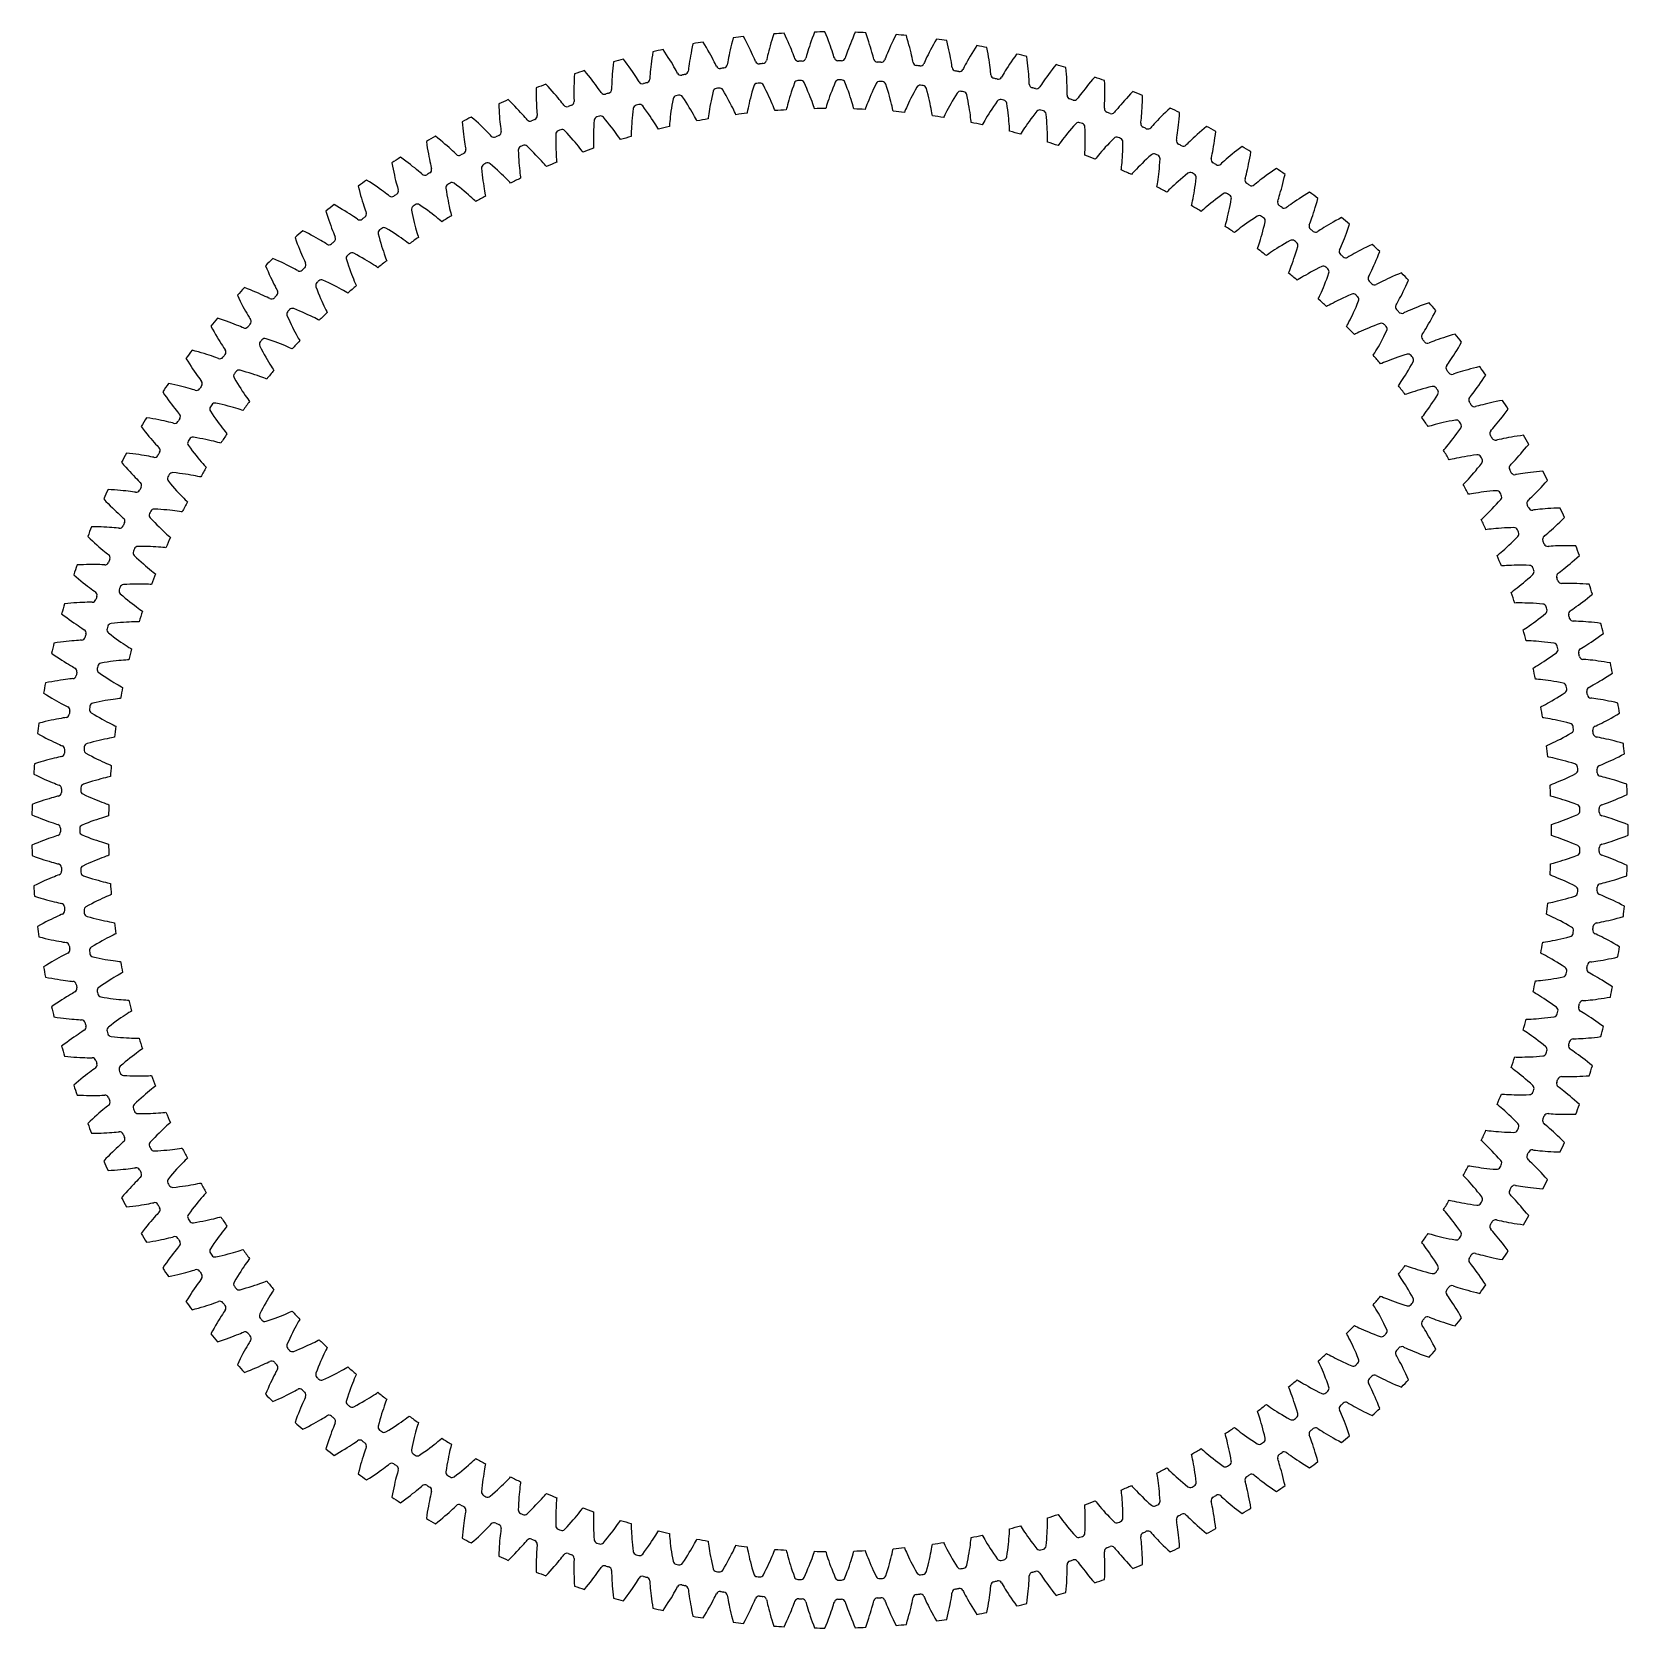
# Model space of a CAD drawing. Header units: millimetres. Extents: x -62 to 62, y -62 to 62.
import ezdxf

# ---------------------------------------------------------------- set-up
doc = ezdxf.new("R2010")
doc.units = ezdxf.units.MM

msp = doc.modelspace()

# ---------------------------------------------------------------- linework, layer by layer
at = {"layer": 'thin_ring_external'}
for p, q in [((-10.783593, 61.321886), (-10.833212, 61.079408)), ((-10.729548, 61.572127), (-10.783593, 61.321886)), ((-9.794541, 61.487613), (-9.927206, 61.706568)), ((-9.668592, 61.274553), (-9.794541, 61.487613)), ((-9.549443, 61.067945), (-9.668592, 61.274553)), ((-7.75752, 61.321339), (-7.810035, 61.09855)), ((-7.700329, 61.552884), (-7.75752, 61.321339)), ((-7.638395, 61.792512), (-7.700329, 61.552884)), ((-7.571642, 62.039667), (-7.638395, 61.792512)), ((-6.642171, 61.907521), (-6.763482, 62.132965)), ((-6.527265, 61.688308), (-6.642171, 61.907521)), ((-6.418821, 61.475885), (-6.527265, 61.688308)), ((-6.316924, 61.270922), (-6.418821, 61.475885)), ((-6.221704, 61.07424), (-6.316924, 61.270922)), ((-4.680119, 61.417635), (-4.738843, 61.207154)), ((-4.616297, 61.637452), (-4.680119, 61.417635)), ((-4.547358, 61.865775), (-4.616297, 61.637452)), ((-4.473269, 62.101928), (-4.547358, 61.865775)), ((-4.393983, 62.345352), (-4.473269, 62.101928)), ((-3.472471, 62.16592), (-3.582114, 62.397263)), ((-3.368909, 61.941125), (-3.472471, 62.16592)), ((-3.271453, 61.723442), (-3.368909, 61.941125)), ((-3.180154, 61.513544), (-3.271453, 61.723442)), ((-3.095101, 61.312256), (-3.180154, 61.513544)), ((-3.016441, 61.120629), (-3.095101, 61.312256)), ((-1.607388, 61.369281), (-1.671148, 61.172195)), ((-1.537993, 61.576489), (-1.607388, 61.369281)), ((-1.46303, 61.792761), (-1.537993, 61.576489)), ((-1.382523, 62.017265), (-1.46303, 61.792761)), ((-1.296472, 62.249328), (-1.382523, 62.017265)), ((-1.204861, 62.488385), (-1.296472, 62.249328)), ((-0.293713, 62.262134), (-0.3914, 62.498774)), ((-0.201764, 62.032345), (-0.293713, 62.262134)), ((-0.115549, 61.80997), (-0.201764, 62.032345)), ((-0.035087, 61.595683), (-0.115549, 61.80997)), ((0.039576, 61.390315), (-0.035087, 61.595683)), ((0.108349, 61.194922), (0.039576, 61.390315)), ((1.528261, 61.371303), (1.45452, 61.177729)), ((1.608145, 61.574697), (1.528261, 61.371303)), ((1.694054, 61.786859), (1.608145, 61.574697)), ((1.785919, 62.00696), (1.694054, 61.786859)), ((1.883707, 62.234326), (1.785919, 62.00696)), ((1.987405, 62.468394), (1.883707, 62.234326)), ((2.885812, 62.195914), (2.800336, 62.437233)), ((2.965908, 61.96173), (2.885812, 62.195914)), ((3.040655, 61.735242), (2.965908, 61.96173)), ((3.11007, 61.517127), (3.040655, 61.735242)), ((3.174151, 61.308214), (3.11007, 61.517127)), ((3.232857, 61.109564), (3.174151, 61.308214)), ((4.750088, 61.412263), (4.659923, 61.213213)), ((4.846717, 61.619762), (4.750088, 61.412263)), ((4.949701, 61.834885), (4.846717, 61.619762)), ((5.058971, 62.056961), (4.949701, 61.834885)), ((5.174486, 62.285429), (5.058971, 62.056961)), ((6.057808, 61.967432), (5.984765, 62.212801)), ((6.125842, 61.729463), (6.057808, 61.967432)), ((6.188927, 61.499455), (6.125842, 61.729463)), ((6.247115, 61.278079), (6.188927, 61.499455)), ((6.300444, 61.066167), (6.247115, 61.278079)), ((7.986737, 61.291906), (7.879638, 61.089612)), ((8.100571, 61.50149), (7.986737, 61.291906)), ((8.221037, 61.717697), (8.100571, 61.50149)), ((8.348067, 61.939969), (8.221037, 61.717697)), ((9.213999, 61.577283), (9.153581, 61.826062)), ((9.269794, 61.336151), (9.213999, 61.577283)), ((9.321052, 61.103222), (9.269794, 61.336151)), ((11.499869, 61.432915), (11.361656, 61.217419)), ((12.346153, 61.026487), (12.298516, 61.278026)), ((-16.953217, 60.156782), (-16.981459, 59.902335)), ((-16.014466, 60.168069), (-16.16877, 60.372352)), ((-15.867444, 59.968965), (-16.014466, 60.168069)), ((-13.971109, 60.210413), (-14.000628, 59.98343)), ((-13.937831, 60.446583), (-13.971109, 60.210413)), ((-13.900659, 60.691279), (-13.937831, 60.446583)), ((-13.859461, 60.943952), (-13.900659, 60.691279)), ((-12.921359, 60.907291), (-13.06503, 61.119187)), ((-12.784695, 60.70094), (-12.921359, 60.907291)), ((-12.655152, 60.500685), (-12.784695, 60.70094)), ((-12.532882, 60.307183), (-12.655152, 60.500685)), ((-12.4181, 60.121237), (-12.532882, 60.307183)), ((-12.31111, 59.943863), (-12.4181, 60.121237)), ((-11.018444, 60.007946), (-11.043542, 59.82999)), ((-10.989455, 60.200183), (-11.018444, 60.007946)), ((-10.956527, 60.404693), (-10.989455, 60.200183)), ((-10.919576, 60.620065), (-10.956527, 60.404693)), ((-10.878505, 60.845245), (-10.919576, 60.620065)), ((-10.833212, 61.079408), (-10.878505, 60.845245)), ((-9.437213, 60.868452), (-9.549443, 61.067945)), ((-9.332075, 60.676888), (-9.437213, 60.868452)), ((-9.234281, 60.494282), (-9.332075, 60.676888)), ((-9.144213, 60.321995), (-9.234281, 60.494282)), ((-9.062477, 60.16194), (-9.144213, 60.321995)), ((-8.990134, 60.017082), (-9.062477, 60.16194)), ((-8.929378, 59.892923), (-8.990134, 60.017082)), ((-8.02747, 60.020462), (-8.044723, 59.927229)), ((-8.003522, 60.156598), (-8.02747, 60.020462)), ((-7.974181, 60.315835), (-8.003522, 60.156598)), ((-7.940029, 60.492278), (-7.974181, 60.315835)), ((-7.901263, 60.682783), (-7.940029, 60.492278)), ((-7.857935, 60.885345), (-7.901263, 60.682783)), ((-7.810035, 61.09855), (-7.857935, 60.885345)), ((-6.133362, 60.886879), (-6.221704, 61.07424)), ((-6.052208, 60.710217), (-6.133362, 60.886879)), ((-5.978751, 60.546197), (-6.052208, 60.710217)), ((-5.913899, 60.397835), (-5.978751, 60.546197)), ((-5.859562, 60.270736), (-5.913899, 60.397835)), ((-5.82152, 60.183887), (-5.859562, 60.270736)), ((-4.952318, 60.352056), (-4.974309, 60.259826)), ((-4.921451, 60.486792), (-4.952318, 60.352056)), ((-4.884017, 60.644322), (-4.921451, 60.486792)), ((-4.8409, 60.818792), (-4.884017, 60.644322)), ((-4.792457, 61.007069), (-4.8409, 60.818792)), ((-4.738843, 61.207154), (-4.792457, 61.007069)), ((-2.944413, 60.940054), (-3.016441, 61.120629)), ((-2.879427, 60.772497), (-2.944413, 60.940054)), ((-2.822235, 60.621017), (-2.879427, 60.772497)), ((-2.774459, 60.491309), (-2.822235, 60.621017)), ((-2.740901, 60.402631), (-2.774459, 60.491309)), ((-1.864246, 60.526198), (-1.890918, 60.435211)), ((-1.826539, 60.659183), (-1.864246, 60.526198)), ((-1.781111, 60.814596), (-1.826539, 60.659183)), ((-1.729142, 60.986636), (-1.781111, 60.814596)), ((-1.671148, 61.172195), (-1.729142, 60.986636)), ((0.171063, 61.010904), (0.108349, 61.194922)), ((0.227409, 60.840248), (0.171063, 61.010904)), ((0.276791, 60.686045), (0.227409, 60.840248)), ((0.317882, 60.554067), (0.276791, 60.686045)), ((0.346869, 60.463791), (0.317882, 60.554067)), ((1.228689, 60.542435), (1.197406, 60.452928)), ((1.273137, 60.67332), (1.228689, 60.542435)), ((1.326442, 60.826212), (1.273137, 60.67332)), ((1.387127, 60.995374), (1.326442, 60.826212)), ((1.45452, 61.177729), (1.387127, 60.995374)), ((3.286093, 60.922585), (3.232857, 61.109564)), ((3.333651, 60.749274), (3.286093, 60.922585)), ((3.375096, 60.59275), (3.333651, 60.749274)), ((3.409394, 60.458846), (3.375096, 60.59275)), ((3.433733, 60.367208), (3.409394, 60.458846)), ((4.318419, 60.400723), (4.282607, 60.312931)), ((4.369492, 60.529168), (4.318419, 60.400723)), ((4.430534, 60.679138), (4.369492, 60.529168)), ((4.499778, 60.844981), (4.430534, 60.679138)), ((4.576394, 61.023658), (4.499778, 60.844981)), ((4.659923, 61.213213), (4.576394, 61.023658)), ((6.348931, 60.864778), (6.300444, 61.066167)), ((6.39255, 60.675325), (6.348931, 60.864778)), ((6.431197, 60.499811), (6.39255, 60.675325)), ((6.464595, 60.341376), (6.431197, 60.499811)), ((6.492011, 60.205896), (6.464595, 60.341376)), ((6.51164, 60.113134), (6.492011, 60.205896)), ((7.396883, 60.101433), (7.356635, 60.015583)), ((7.454448, 60.227103), (7.396883, 60.101433)), ((7.523068, 60.37376), (7.454448, 60.227103)), ((7.600689, 60.535851), (7.523068, 60.37376)), ((7.686328, 60.710382), (7.600689, 60.535851)), ((7.779427, 60.895426), (7.686328, 60.710382)), ((7.879638, 61.089612), (7.779427, 60.895426)), ((9.367861, 60.879164), (9.321052, 61.103222)), ((9.4103, 60.664806), (9.367861, 60.879164)), ((9.448441, 60.461204), (9.4103, 60.664806)), ((9.482329, 60.26977), (9.448441, 60.461204)), ((9.511964, 60.092512), (9.482329, 60.26977)), ((9.537229, 59.932578), (9.511964, 60.092512)), ((10.681771, 60.06879), (10.595974, 59.910874)), ((10.77621, 60.238721), (10.681771, 60.06879)), ((10.878636, 60.418769), (10.77621, 60.238721)), ((10.988632, 60.607585), (10.878636, 60.418769)), ((11.10592, 60.804147), (10.988632, 60.607585)), ((11.230307, 61.007645), (11.10592, 60.804147)), ((11.361656, 61.217419), (11.230307, 61.007645)), ((12.389562, 60.782821), (12.346153, 61.026487)), ((12.42886, 60.547578), (12.389562, 60.782821)), ((12.464167, 60.321422), (12.42886, 60.547578)), ((12.495606, 60.105176), (12.464167, 60.321422)), ((12.523301, 59.899892), (12.495606, 60.105176)), ((14.196129, 60.157757), (14.068957, 59.96744)), ((14.330744, 60.354638), (14.196129, 60.157757)), ((14.472633, 60.557432), (14.330744, 60.354638)), ((14.621669, 60.765589), (14.472633, 60.557432)), ((15.446097, 60.31648), (15.411365, 60.570123)), ((15.477008, 60.070915), (15.446097, 60.31648)), ((15.504243, 59.833972), (15.477008, 60.070915)), ((-20.017956, 58.957112), (-20.029979, 58.709901)), ((-20.002743, 59.21267), (-20.017956, 58.957112)), ((-19.065793, 59.271875), (-19.230327, 59.468013)), ((-18.908797, 59.080538), (-19.065793, 59.271875)), ((-18.759506, 58.894539), (-18.908797, 59.080538)), ((-18.618139, 58.714516), (-18.759506, 58.894539)), ((-17.071847, 58.765485), (-17.081078, 58.571294)), ((-17.059948, 58.972286), (-17.071847, 58.765485)), ((-17.045155, 59.190304), (-17.059948, 58.972286)), ((-17.027264, 59.418499), (-17.045155, 59.190304)), ((-17.006088, 59.65606), (-17.027264, 59.418499)), ((-16.981459, 59.902335), (-17.006088, 59.65606)), ((-15.727845, 59.775586), (-15.867444, 59.968965)), ((-15.595854, 59.588579), (-15.727845, 59.775586)), ((-15.471727, 59.408737), (-15.595854, 59.588579)), ((-15.35582, 59.237057), (-15.471727, 59.408737)), ((-15.248649, 59.074854), (-15.35582, 59.237057)), ((-15.151016, 58.923969), (-15.248649, 59.074854)), ((-15.064277, 58.787246), (-15.151016, 58.923969)), ((-14.991175, 58.66993), (-15.064277, 58.787246)), ((-14.106977, 58.888787), (-14.114632, 58.794281)), ((-14.097039, 59.026657), (-14.106977, 58.888787)), ((-14.084091, 59.188055), (-14.097039, 59.026657)), ((-14.068112, 59.367061), (-14.084091, 59.188055)), ((-14.048977, 59.560527), (-14.068112, 59.367061)), ((-14.026534, 59.766452), (-14.048977, 59.560527)), ((-14.000628, 59.98343), (-14.026534, 59.766452)), ((-12.212361, 59.7764), (-12.31111, 59.943863)), ((-12.12256, 59.620726), (-12.212361, 59.7764)), ((-12.042915, 59.479752), (-12.12256, 59.620726)), ((-11.975899, 59.358857), (-12.042915, 59.479752)), ((-11.929197, 59.276341), (-11.975899, 59.358857)), ((-11.081679, 59.532281), (-11.094149, 59.438289)), ((-11.064714, 59.669463), (-11.081679, 59.532281)), ((-11.043542, 59.82999), (-11.064714, 59.669463)), ((-8.886951, 59.80813), (-8.929378, 59.892923)), ((9.557692, 59.795875), (9.537229, 59.932578)), ((9.572558, 59.702232), (9.557692, 59.795875)), ((10.456049, 59.645345), (10.41147, 59.561662)), ((10.519955, 59.767911), (10.456049, 59.645345)), ((10.595974, 59.910874), (10.519955, 59.767911)), ((12.54737, 59.706978), (12.523301, 59.899892)), ((12.567915, 59.528438), (12.54737, 59.706978)), ((12.584981, 59.367423), (12.567915, 59.528438)), ((12.598437, 59.229853), (12.584981, 59.367423)), ((12.608503, 59.135573), (12.598437, 59.229853)), ((13.487936, 59.033649), (13.439142, 58.952352)), ((13.558018, 59.152792), (13.487936, 59.033649)), ((13.641237, 59.291687), (13.558018, 59.152792)), ((13.734985, 59.445016), (13.641237, 59.291687)), ((13.837978, 59.609903), (13.734985, 59.445016)), ((13.949464, 59.784487), (13.837978, 59.609903)), ((14.068957, 59.96744), (13.949464, 59.784487)), ((15.527956, 59.606309), (15.504243, 59.833972)), ((15.548312, 59.388739), (15.527956, 59.606309)), ((15.565489, 59.182309), (15.548312, 59.388739)), ((15.579677, 58.988417), (15.565489, 59.182309)), ((15.591079, 58.809062), (15.579677, 58.988417)), ((15.599901, 58.647385), (15.591079, 58.809062)), ((16.863644, 58.82557), (16.752367, 58.666157)), ((16.983899, 58.994233), (16.863644, 58.82557)), ((17.112578, 59.170847), (16.983899, 58.994233)), ((17.249301, 59.354421), (17.112578, 59.170847)), ((17.393794, 59.544173), (17.249301, 59.354421)), ((17.545852, 59.739457), (17.393794, 59.544173)), ((17.705323, 59.939733), (17.545852, 59.739457)), ((18.505743, 59.449113), (18.484009, 59.704199)), ((18.524076, 59.20229), (18.505743, 59.449113)), ((18.539177, 58.964266), (18.524076, 59.20229)), ((18.551234, 58.735689), (18.539177, 58.964266)), ((20.573297, 58.765628), (20.411466, 58.578363)), ((20.742786, 58.9575), (20.573297, 58.765628)), ((-23.000085, 58.114078), (-23.002229, 57.858077)), ((-23.002229, 57.858077), (-23.001613, 57.610575)), ((-23.001613, 57.610575), (-22.99845, 57.372093)), ((-22.06738, 58.221047), (-22.241714, 58.408528)), ((-21.900819, 58.037976), (-22.06738, 58.221047)), ((-21.742225, 57.859843), (-21.900819, 58.037976)), ((-21.59185, 57.687273), (-21.742225, 57.859843)), ((-21.450029, 57.521028), (-21.59185, 57.687273)), ((-21.317217, 57.362064), (-21.450029, 57.521028)), ((-20.048854, 58.024269), (-20.050178, 57.81713)), ((-20.050178, 57.81713), (-20.049482, 57.622721)), ((-20.049482, 57.622721), (-20.047121, 57.443019)), ((-20.045212, 58.242758), (-20.048854, 58.024269)), ((-20.038996, 58.471569), (-20.045212, 58.242758)), ((-20.029979, 58.709901), (-20.038996, 58.471569)), ((-18.484991, 58.541246), (-18.618139, 58.714516)), ((-18.360468, 58.375709), (-18.484991, 58.541246)), ((-18.245156, 58.219189), (-18.360468, 58.375709)), ((-18.139945, 58.073487), (-18.245156, 58.219189)), ((-18.046338, 57.94137), (-18.139945, 58.073487)), ((-17.967342, 57.827941), (-18.046338, 57.94137)), ((-17.912468, 57.750618), (-17.967342, 57.827941)), ((-17.095472, 58.09166), (-17.098291, 57.996886)), ((-17.092586, 58.229856), (-17.095472, 58.09166)), ((-17.087896, 58.391706), (-17.092586, 58.229856)), ((-17.081078, 58.571294), (-17.087896, 58.391706)), ((-14.940321, 58.589906), (-14.991175, 58.66993)), ((15.606315, 58.509307), (15.599901, 58.647385)), ((15.611553, 58.414636), (15.606315, 58.509307)), ((16.484635, 58.26794), (16.431754, 58.189241)), ((16.560709, 58.38335), (16.484635, 58.26794)), ((16.650912, 58.517814), (16.560709, 58.38335)), ((16.752367, 58.666157), (16.650912, 58.517814)), ((18.560455, 58.517364), (18.551234, 58.735689)), ((18.567068, 58.310326), (18.560455, 58.517364)), ((18.571338, 58.115963), (18.567068, 58.310326)), ((18.573567, 57.936259), (18.571338, 58.115963)), ((18.573477, 57.636117), (18.574122, 57.774343)), ((18.573875, 57.541303), (18.573477, 57.636117)), ((18.574122, 57.774343), (18.573567, 57.936259)), ((19.617146, 57.591276), (19.520195, 57.461593)), ((19.726043, 57.734244), (19.617146, 57.591276)), ((19.845315, 57.887767), (19.726043, 57.734244)), ((19.974025, 58.050071), (19.845315, 57.887767)), ((20.111554, 58.219883), (19.974025, 58.050071)), ((20.257473, 58.396237), (20.111554, 58.219883)), ((20.411466, 58.578363), (20.257473, 58.396237)), ((21.517111, 58.426651), (21.508429, 58.682514)), ((21.522816, 58.179214), (21.517111, 58.426651)), ((21.525744, 57.940729), (21.522816, 58.179214)), ((21.524175, 57.493324), (21.526114, 57.711834)), ((21.526114, 57.711834), (21.525744, 57.940729)), ((23.547068, 57.638487), (23.375886, 57.45973)), ((23.726133, 57.821455), (23.547068, 57.638487)), ((24.472342, 57.25176), (24.476737, 57.507733)), ((-25.937422, 56.863874), (-25.926492, 56.608097)), ((-25.926492, 56.608097), (-25.913239, 56.360949)), ((-25.913239, 56.360949), (-25.897903, 56.12294)), ((-25.011396, 57.018328), (-25.195075, 57.196663)), ((-24.835704, 56.844), (-25.011396, 57.018328)), ((-24.668221, 56.674197), (-24.835704, 56.844)), ((-24.509232, 56.50953), (-24.668221, 56.674197)), ((-24.359107, 56.350744), (-24.509232, 56.50953)), ((-24.218351, 56.198769), (-24.359107, 56.350744)), ((-22.99845, 57.372093), (-22.992974, 57.143264)), ((-22.992974, 57.143264), (-22.985455, 56.924874)), ((-22.985455, 56.924874), (-22.976201, 56.717937)), ((-22.976201, 56.717937), (-22.965579, 56.523817)), ((-22.965579, 56.523817), (-22.954045, 56.34447)), ((-22.954045, 56.34447), (-22.942204, 56.182986)), ((-21.194062, 57.211637), (-21.317217, 57.362064)), ((-21.08155, 57.071497), (-21.194062, 57.211637)), ((-20.981318, 56.944332), (-21.08155, 57.071497)), ((-20.896633, 56.835084), (-20.981318, 56.944332)), ((-20.837883, 56.760664), (-20.896633, 56.835084)), ((-20.047121, 57.443019), (-20.043541, 57.281141)), ((-20.043541, 57.281141), (-20.039366, 57.142978)), ((-20.039366, 57.142978), (-20.037342, 57.048183)), ((19.438328, 57.350218), (19.381497, 57.274322)), ((19.520195, 57.461593), (19.438328, 57.350218)), ((21.487739, 56.51785), (21.492183, 56.612562)), ((21.492183, 56.612562), (21.499885, 56.750574)), ((21.499885, 56.750574), (21.507598, 56.912307)), ((21.507598, 56.912307), (21.514548, 57.09189)), ((21.514548, 57.09189), (21.520209, 57.286218)), ((21.520209, 57.286218), (21.524175, 57.493324)), ((22.341308, 56.282875), (22.280676, 56.20998)), ((22.428755, 56.389925), (22.341308, 56.282875)), ((22.532201, 56.514488), (22.428755, 56.389925)), ((22.648256, 56.65171), (22.532201, 56.514488)), ((22.775212, 56.798943), (22.648256, 56.65171)), ((22.912041, 56.954462), (22.775212, 56.798943)), ((23.058062, 57.117031), (22.912041, 56.954462)), ((23.212794, 57.285704), (23.058062, 57.117031)), ((23.375886, 57.45973), (23.212794, 57.285704)), ((24.417205, 56.112657), (24.431741, 56.31929)), ((24.431741, 56.31929), (24.444835, 56.537417)), ((24.444835, 56.537417), (24.456153, 56.766032)), ((24.456153, 56.766032), (24.465406, 57.004355)), ((24.465406, 57.004355), (24.472342, 57.25176)), ((26.459408, 56.360974), (26.279321, 56.19119)), ((26.647581, 56.534559), (26.459408, 56.360974)), ((-28.807091, 55.465318), (-28.783115, 55.210433)), ((-28.783115, 55.210433), (-28.75726, 54.964284)), ((-27.89016, 55.666854), (-28.082705, 55.835577)), ((-27.705796, 55.501725), (-27.89016, 55.666854)), ((-27.529861, 55.340695), (-27.705796, 55.501725)), ((-27.362671, 55.184361), (-27.529861, 55.340695)), ((-27.204634, 55.033447), (-27.362671, 55.184361)), ((-27.056302, 54.888858), (-27.204634, 55.033447)), ((-25.897903, 56.12294), (-25.88075, 55.894689)), ((-25.88075, 55.894689), (-25.86209, 55.676967)), ((-25.86209, 55.676967), (-25.842281, 55.470773)), ((-25.842281, 55.470773), (-25.821762, 55.277449)), ((-25.821762, 55.277449), (-25.801085, 55.098924)), ((-25.801085, 55.098924), (-25.781014, 54.938256)), ((-24.087676, 56.054827), (-24.218351, 56.198769)), ((-23.968154, 55.920614), (-24.087676, 56.054827)), ((-23.861561, 55.798733), (-23.968154, 55.920614)), ((-23.771408, 55.693952), (-23.861561, 55.798733)), ((-23.708934, 55.622628), (-23.771408, 55.693952)), ((-22.942204, 56.182986), (-22.93098, 56.045216)), ((-22.93098, 56.045216), (-22.924119, 55.950649)), ((24.345545, 55.346949), (24.354819, 55.44131)), ((24.354819, 55.44131), (24.369558, 55.578749)), ((24.369558, 55.578749), (24.385519, 55.739877)), ((24.385519, 55.739877), (24.401629, 55.918872)), ((24.401629, 55.918872), (24.417205, 56.112657)), ((25.186002, 55.068697), (25.121727, 54.998993)), ((25.278801, 55.171142), (25.186002, 55.068697)), ((25.388473, 55.290261), (25.278801, 55.171142)), ((25.511383, 55.421377), (25.388473, 55.290261)), ((25.645691, 55.561936), (25.511383, 55.421377)), ((25.790282, 55.710266), (25.645691, 55.561936)), ((25.944413, 55.865167), (25.790282, 55.710266)), ((26.107557, 56.025719), (25.944413, 55.865167)), ((26.279321, 56.19119), (26.107557, 56.025719)), ((27.275568, 54.998325), (27.299782, 55.215499)), ((27.299782, 55.215499), (27.322758, 55.443238)), ((27.322758, 55.443238), (27.344168, 55.680778)), ((27.344168, 55.680778), (27.363729, 55.927506)), ((27.363729, 55.927506), (27.381187, 56.182921)), ((29.499509, 55.100172), (29.302718, 54.936421)), ((-31.601606, 53.922059), (-31.564647, 53.668731)), ((-30.696161, 54.170152), (-30.89707, 54.328823)), ((-30.503606, 54.014651), (-30.696161, 54.170152)), ((-30.319679, 53.862815), (-30.503606, 54.014651)), ((-30.144724, 53.715222), (-30.319679, 53.862815)), ((-28.75726, 54.964284), (-28.729791, 54.727368)), ((-28.729791, 54.727368), (-28.701006, 54.500291)), ((-28.701006, 54.500291), (-28.671253, 54.283806)), ((-28.671253, 54.283806), (-28.640942, 54.078892)), ((-28.640942, 54.078892), (-28.610578, 53.886868)), ((-28.610578, 53.886868), (-28.580813, 53.709632)), ((-26.918448, 54.751775), (-27.056302, 54.888858)), ((-26.792229, 54.62384), (-26.918448, 54.751775)), ((-26.679551, 54.507561), (-26.792229, 54.62384)), ((-26.584166, 54.40752), (-26.679551, 54.507561)), ((-26.518132, 54.339479), (-26.584166, 54.40752)), ((-25.781014, 54.938256), (-25.76277, 54.801239)), ((-25.76277, 54.801239), (-25.751089, 54.707145)), ((27.139835, 54.031654), (27.153916, 54.125419)), ((27.153916, 54.125419), (27.175653, 54.261926)), ((27.175653, 54.261926), (27.199821, 54.422029)), ((27.199821, 54.422029), (27.22505, 54.599967)), ((27.22505, 54.599967), (27.2505, 54.792704)), ((27.2505, 54.792704), (27.275568, 54.998325)), ((28.062898, 53.808424), (27.964988, 53.710851)), ((28.178508, 53.921787), (28.062898, 53.808424)), ((28.307953, 54.046457), (28.178508, 53.921787)), ((28.449263, 54.179974), (28.307953, 54.046457)), ((28.601239, 54.320728), (28.449263, 54.179974)), ((28.763079, 54.467557), (28.601239, 54.320728)), ((28.934207, 54.61957), (28.763079, 54.467557)), ((29.114197, 54.776054), (28.934207, 54.61957)), ((29.302718, 54.936421), (29.114197, 54.776054)), ((30.048235, 53.533877), (30.083508, 53.74953)), ((30.083508, 53.74953), (30.118082, 53.975799)), ((30.118082, 53.975799), (30.151593, 54.211936)), ((30.151593, 54.211936), (30.183726, 54.457344)), ((30.183726, 54.457344), (30.214203, 54.711534)), ((-33.42208, 52.532125), (-33.630829, 52.680332)), ((-33.221836, 52.38666), (-33.42208, 52.532125)), ((-31.564647, 53.668731), (-31.526257, 53.424224)), ((-31.526257, 53.424224), (-31.486726, 53.18902)), ((-31.486726, 53.18902), (-31.446385, 52.963708)), ((-31.446385, 52.963708), (-31.405616, 52.749025)), ((-31.405616, 52.749025), (-31.364882, 52.545926)), ((-31.364882, 52.545926), (-31.324753, 52.355703)), ((-29.979188, 53.572574), (-30.144724, 53.715222)), ((-29.823666, 53.435748), (-29.979188, 53.572574)), ((-29.678992, 53.305883), (-29.823666, 53.435748)), ((-29.546406, 53.184559), (-29.678992, 53.305883)), ((-29.427938, 53.074185), (-29.546406, 53.184559)), ((-29.327569, 52.979145), (-29.427938, 53.074185)), ((-29.258146, 52.914565), (-29.327569, 52.979145)), ((-28.580813, 53.709632), (-28.552564, 53.550198)), ((-28.552564, 53.550198), (-28.527348, 53.414291)), ((-28.527348, 53.414291), (-28.510878, 53.320917)), ((27.964988, 53.710851), (27.897238, 53.644519)), ((29.863321, 52.575397), (29.882171, 52.66832)), ((29.882171, 52.66832), (29.91085, 52.803539)), ((29.91085, 52.803539), (29.943161, 52.962199)), ((29.943161, 52.962199), (29.977443, 53.138617)), ((29.977443, 53.138617), (30.012701, 53.329803)), ((30.012701, 53.329803), (30.048235, 53.533877)), ((31.030671, 52.530536), (30.89503, 52.412638)), ((31.178614, 52.656663), (31.030671, 52.530536)), ((31.337579, 52.789473), (31.178614, 52.656663)), ((31.506705, 52.927847), (31.337579, 52.789473)), ((31.685372, 53.070924), (31.506705, 52.927847)), ((31.873117, 53.218014), (31.685372, 53.070924)), ((32.06958, 53.368545), (31.873117, 53.218014)), ((32.274476, 53.522034), (32.06958, 53.368545)), ((32.834831, 52.367543), (32.880356, 52.601661)), ((32.880356, 52.601661), (32.924977, 52.845109)), ((32.924977, 52.845109), (32.968394, 53.09741)), ((-34.313676, 52.238124), (-34.26383, 51.987014)), ((-34.26383, 51.987014), (-34.213006, 51.744785)), ((-34.213006, 51.744785), (-34.161517, 51.511907)), ((-34.161517, 51.511907), (-34.109723, 51.288948)), ((-34.109723, 51.288948), (-34.058046, 51.076628)), ((-33.030396, 52.244413), (-33.221836, 52.38666)), ((-32.848133, 52.105946), (-33.030396, 52.244413)), ((-32.675529, 51.971937), (-32.848133, 52.105946)), ((-32.513224, 51.84323), (-32.675529, 51.971937)), ((-32.362108, 51.720921), (-32.513224, 51.84323)), ((-32.2235, 51.606526), (-32.362108, 51.720921)), ((-32.09955, 51.502345), (-32.2235, 51.606526)), ((-31.994459, 51.412554), (-32.09955, 51.502345)), ((-31.92183, 51.351603), (-31.994459, 51.412554)), ((-31.324753, 52.355703), (-31.285977, 52.180218)), ((-31.285977, 52.180218), (-31.249624, 52.022434)), ((-31.249624, 52.022434), (-31.217501, 51.887992)), ((-31.217501, 51.887992), (-31.196285, 51.795581)), ((30.671018, 52.212879), (30.599969, 52.150093)), ((30.773781, 52.305325), (30.671018, 52.212879)), ((30.89503, 52.412638), (30.773781, 52.305325)), ((32.568013, 51.207394), (32.608383, 51.364198)), ((32.608383, 51.364198), (32.651628, 51.538635)), ((32.651628, 51.538635), (32.696603, 51.727771)), ((32.696603, 51.727771), (32.742511, 51.929764)), ((32.742511, 51.929764), (32.788748, 52.143335)), ((32.788748, 52.143335), (32.834831, 52.367543)), ((34.168133, 51.250055), (33.992163, 51.120497)), ((34.353873, 51.383822), (34.168133, 51.250055)), ((34.548884, 51.521133), (34.353873, 51.383822)), ((34.752777, 51.661437), (34.548884, 51.521133)), ((34.965243, 51.804264), (34.752777, 51.661437)), ((35.580331, 51.095006), (35.636574, 51.344762)), ((-36.936225, 50.417906), (-36.873622, 50.169668)), ((-36.873622, 50.169668), (-36.810496, 49.930351)), ((-36.060804, 50.757049), (-36.276848, 50.894403)), ((-35.853394, 50.621998), (-36.060804, 50.757049)), ((-35.65494, 50.489711), (-35.853394, 50.621998)), ((-35.465845, 50.360731), (-35.65494, 50.489711)), ((-35.286623, 50.23571), (-35.465845, 50.360731)), ((-35.117958, 50.115459), (-35.286623, 50.23571)), ((-34.960794, 50.001026), (-35.117958, 50.115459)), ((-34.816526, 49.893857), (-34.960794, 50.001026)), ((-34.058046, 51.076628), (-34.006994, 50.875873)), ((-34.006994, 50.875873), (-33.957204, 50.687947)), ((-33.957204, 50.687947), (-33.909519, 50.514671)), ((-33.909519, 50.514671), (-33.865157, 50.35895)), ((-33.865157, 50.35895), (-33.826211, 50.226323)), ((-33.826211, 50.226323), (-33.800304, 50.135115)), ((32.508897, 50.981976), (32.532467, 51.073816)), ((32.532467, 51.073816), (32.568013, 51.207394)), ((33.29703, 50.57869), (33.222867, 50.519614)), ((33.40438, 50.665769), (33.29703, 50.57869)), ((33.530949, 50.76675), (33.40438, 50.665769)), ((33.672434, 50.877568), (33.530949, 50.76675)), ((33.826624, 50.995977), (33.672434, 50.877568)), ((33.992163, 51.120497), (33.826624, 50.995977)), ((35.295203, 49.990788), (35.351365, 50.190172)), ((35.351365, 50.190172), (35.408447, 50.401104)), ((35.408447, 50.401104), (35.465918, 50.622667)), ((35.465918, 50.622667), (35.523337, 50.854155)), ((35.523337, 50.854155), (35.580331, 51.095006)), ((-38.60545, 48.849553), (-38.828226, 48.975697)), ((-38.391415, 48.725269), (-38.60545, 48.849553)), ((-36.810496, 49.930351), (-36.747184, 49.700405)), ((-36.747184, 49.700405), (-36.684073, 49.480382)), ((-36.684073, 49.480382), (-36.621622, 49.270977)), ((-36.621622, 49.270977), (-36.560387, 49.073091)), ((-36.560387, 49.073091), (-36.501066, 48.887953)), ((-36.501066, 48.887953), (-36.444595, 48.717338)), ((-34.687418, 49.796141), (-34.816526, 49.893857)), ((-34.57788, 49.711833), (-34.687418, 49.796141)), ((-34.502233, 49.65467), (-34.57788, 49.711833)), ((35.069661, 49.25555), (35.09789, 49.346066)), ((35.09789, 49.346066), (35.14021, 49.477655)), ((35.14021, 49.477655), (35.188534, 49.632193)), ((35.188534, 49.632193), (35.240629, 49.804194)), ((35.240629, 49.804194), (35.295203, 49.990788)), ((35.836173, 48.812547), (35.759092, 48.757335)), ((35.94783, 48.894031), (35.836173, 48.812547)), ((36.07939, 48.988418), (35.94783, 48.894031)), ((36.226349, 49.091867), (36.07939, 48.988418)), ((36.386384, 49.202248), (36.226349, 49.091867)), ((36.558065, 49.318153), (36.386384, 49.202248)), ((36.740421, 49.438557), (36.558065, 49.318153)), ((36.932749, 49.562665), (36.740421, 49.438557)), ((37.134516, 49.689841), (36.932749, 49.562665)), ((37.345308, 49.819551), (37.134516, 49.689841)), ((37.564789, 49.951342), (37.345308, 49.819551)), ((38.004478, 48.745722), (38.073642, 48.973976)), ((38.073642, 48.973976), (38.14286, 49.211603)), ((38.14286, 49.211603), (38.211782, 49.458161)), ((-39.462412, 48.466153), (-39.387216, 48.221436)), ((-39.387216, 48.221436), (-39.311952, 47.985654)), ((-39.311952, 47.985654), (-39.236981, 47.759241)), ((-39.236981, 47.759241), (-39.162718, 47.542727)), ((-39.162718, 47.542727), (-39.089657, 47.336784)), ((-38.186465, 48.603288), (-38.391415, 48.725269)), ((-37.991031, 48.484132), (-38.186465, 48.603288)), ((-37.805659, 48.368425), (-37.991031, 48.484132)), ((-37.631074, 48.256942), (-37.805659, 48.368425)), ((-37.468272, 48.150683), (-37.631074, 48.256942)), ((-37.318719, 48.051021), (-37.468272, 48.150683)), ((-37.184791, 47.960025), (-37.318719, 48.051021)), ((-37.07109, 47.88142), (-37.184791, 47.960025)), ((-36.992624, 47.828194), (-37.07109, 47.88142)), ((-36.444595, 48.717338), (-36.39234, 48.564084)), ((-36.39234, 48.564084), (-36.346673, 48.433619)), ((-36.346673, 48.433619), (-36.316142, 48.343853)), ((37.571746, 47.489578), (37.62073, 47.618834)), ((37.62073, 47.618834), (37.676882, 47.770703)), ((37.676882, 47.770703), (37.737692, 47.93982)), ((37.737692, 47.93982), (37.801721, 48.123383)), ((37.801721, 48.123383), (37.867991, 48.319641)), ((37.867991, 48.319641), (37.935769, 48.527383)), ((37.935769, 48.527383), (38.004478, 48.745722)), ((39.415271, 47.612206), (39.216858, 47.498079)), ((39.623269, 47.728912), (39.415271, 47.612206)), ((39.840409, 47.84769), (39.623269, 47.728912)), ((40.066333, 47.968103), (39.840409, 47.84769)), ((-41.885646, 46.387958), (-41.798053, 46.147399)), ((-41.049379, 46.814615), (-41.278305, 46.929219)), ((-40.829276, 46.701421), (-41.049379, 46.814615)), ((-40.618366, 46.590064), (-40.829276, 46.701421)), ((-40.417102, 46.481042), (-40.618366, 46.590064)), ((-40.226064, 46.374952), (-40.417102, 46.481042)), ((-40.046014, 46.272529), (-40.226064, 46.374952)), ((-39.877999, 46.174721), (-40.046014, 46.272529)), ((-39.089657, 47.336784), (-39.018397, 47.142283)), ((-39.018397, 47.142283), (-38.9497, 46.960415)), ((-38.9497, 46.960415), (-38.884591, 46.792906)), ((-38.884591, 46.792906), (-38.824579, 46.642521)), ((-38.824579, 46.642521), (-38.77231, 46.514557)), ((-38.77231, 46.514557), (-38.737236, 46.426468)), ((37.538933, 47.400621), (37.571746, 47.489578)), ((38.281825, 46.919058), (38.202024, 46.867853)), ((38.397496, 46.994734), (38.281825, 46.919058)), ((38.533705, 47.08228), (38.397496, 46.994734)), ((38.685753, 47.17809), (38.533705, 47.08228)), ((38.851216, 47.280156), (38.685753, 47.17809)), ((39.028592, 47.387144), (38.851216, 47.280156)), ((39.216858, 47.498079), (39.028592, 47.387144)), ((40.20962, 46.130431), (40.285824, 46.323048)), ((40.285824, 46.323048), (40.364121, 46.527059)), ((40.364121, 46.527059), (40.443889, 46.741605)), ((40.443889, 46.741605), (40.524618, 46.966029)), ((40.524618, 46.966029), (40.605878, 47.199812)), ((40.605878, 47.199812), (40.6873, 47.44253)), ((-41.798053, 46.147399), (-41.710848, 45.915768)), ((-41.710848, 45.915768), (-41.624414, 45.693478)), ((-41.624414, 45.693478), (-41.539193, 45.481039)), ((-41.539193, 45.481039), (-41.455711, 45.279095)), ((-41.455711, 45.279095), (-41.374613, 45.088486)), ((-41.374613, 45.088486), (-41.296719, 44.910363)), ((-39.723553, 46.082825), (-39.877999, 46.174721)), ((-39.585153, 45.998786), (-39.723553, 46.082825)), ((-39.467587, 45.926089), (-39.585153, 45.998786)), ((-39.386505, 45.876939), (-39.467587, 45.926089)), ((39.910269, 45.422029), (39.947582, 45.509194)), ((39.947582, 45.509194), (40.003102, 45.635781)), ((40.003102, 45.635781), (40.066935, 45.784585)), ((40.066935, 45.784585), (40.136301, 45.950376)), ((40.136301, 45.950376), (40.20962, 46.130431)), ((40.887489, 45.05331), (40.746988, 44.972833)), ((41.044231, 45.141232), (40.887489, 45.05331)), ((41.21469, 45.234716), (41.044231, 45.141232)), ((41.397297, 45.332507), (41.21469, 45.234716)), ((41.590982, 45.433685), (41.397297, 45.332507)), ((41.794964, 45.537531), (41.590982, 45.433685)), ((42.00865, 45.643465), (41.794964, 45.537531)), ((42.231571, 45.751001), (42.00865, 45.643465)), ((42.463349, 45.859721), (42.231571, 45.751001)), ((42.869869, 44.835554), (42.962961, 45.064882)), ((42.962961, 45.064882), (43.05667, 45.303126)), ((-44.199606, 44.188741), (-44.099843, 43.952969)), ((-44.099843, 43.952969), (-44.000925, 43.726092)), ((-43.386214, 44.657542), (-43.620693, 44.760307)), ((-43.160619, 44.555735), (-43.386214, 44.657542)), ((-42.944298, 44.455292), (-43.160619, 44.555735)), ((-42.73773, 44.356689), (-42.944298, 44.455292)), ((-42.541524, 44.260491), (-42.73773, 44.356689)), ((-42.356479, 44.167395), (-42.541524, 44.260491)), ((-42.183689, 44.078295), (-42.356479, 44.167395)), ((-42.024752, 43.994405), (-42.183689, 44.078295)), ((-41.882242, 43.917542), (-42.024752, 43.994405)), ((-41.761117, 43.850943), (-41.882242, 43.917542)), ((-41.677631, 43.805997), (-41.761117, 43.850943)), ((-41.296719, 44.910363), (-41.223142, 44.746397)), ((-41.223142, 44.746397), (-41.155529, 44.599272)), ((-41.155529, 44.599272), (-41.096795, 44.474145)), ((-41.096795, 44.474145), (-41.057268, 44.387961)), ((40.627603, 44.903162), (40.545292, 44.856099)), ((40.746988, 44.972833), (40.627603, 44.903162)), ((42.352458, 43.67902), (42.430199, 43.841053)), ((42.430199, 43.841053), (42.512616, 44.017129)), ((42.512616, 44.017129), (42.598555, 44.205604)), ((42.598555, 44.205604), (42.687167, 44.405351)), ((42.687167, 44.405351), (42.777786, 44.615544)), ((42.777786, 44.615544), (42.869869, 44.835554)), ((-44.000925, 43.726092), (-43.903253, 43.508506)), ((-43.903253, 43.508506), (-43.807296, 43.300696)), ((-43.807296, 43.300696), (-43.713612, 43.103278)), ((-43.713612, 43.103278), (-43.622887, 42.917059)), ((-43.622887, 42.917059), (-43.536, 42.743145)), ((-43.536, 42.743145), (-43.454146, 42.58315)), ((-43.454146, 42.58315), (-43.37911, 42.439669)), ((42.177484, 43.324937), (42.219199, 43.410083)), ((42.219199, 43.410083), (42.28111, 43.53367)), ((42.28111, 43.53367), (42.352458, 43.67902)), ((42.867389, 42.770118), (42.782782, 42.72732)), ((42.990175, 42.833603), (42.867389, 42.770118)), ((43.134602, 42.906801), (42.990175, 42.833603)), ((43.29563, 42.986605), (43.134602, 42.906801)), ((43.470639, 43.071263), (43.29563, 42.986605)), ((43.658001, 43.159603), (43.470639, 43.071263)), ((43.856599, 43.250759), (43.658001, 43.159603)), ((44.065618, 43.344054), (43.856599, 43.250759)), ((44.284434, 43.438939), (44.065618, 43.344054)), ((44.512555, 43.534952), (44.284434, 43.438939)), ((44.749583, 43.631696), (44.512555, 43.534952)), ((45.000081, 42.373086), (45.103278, 42.588107)), ((45.103278, 42.588107), (45.207958, 42.812383)), ((45.207958, 42.812383), (45.313709, 43.045531)), ((-46.398253, 41.874241), (-46.286582, 41.64387)), ((-46.286582, 41.64387), (-46.176209, 41.422341)), ((-46.176209, 41.422341), (-46.067554, 41.210025)), ((-45.60986, 42.383963), (-45.84928, 42.474622)), ((-45.379361, 42.293807), (-45.60986, 42.383963)), ((-45.158193, 42.204542), (-45.379361, 42.293807)), ((-44.94686, 42.116614), (-45.158193, 42.204542)), ((-44.745998, 42.030561), (-44.94686, 42.116614)), ((-44.556441, 41.947035), (-44.745998, 42.030561)), ((-44.379327, 41.866873), (-44.556441, 41.947035)), ((-44.216314, 41.791208), (-44.379327, 41.866873)), ((-44.070065, 41.721722), (-44.216314, 41.791208)), ((-43.945697, 41.661394), (-44.070065, 41.721722)), ((-43.860025, 41.62077), (-43.945697, 41.661394)), ((-43.37911, 42.439669), (-43.314063, 42.317704)), ((-43.314063, 42.317704), (-43.270187, 42.233651)), ((44.380671, 41.19772), (44.448812, 41.317984)), ((44.448812, 41.317984), (44.527488, 41.459501)), ((44.527488, 41.459501), (44.613401, 41.617354)), ((44.613401, 41.617354), (44.704701, 41.788992)), ((44.704701, 41.788992), (44.800152, 41.972833)), ((44.800152, 41.972833), (44.898848, 42.167794)), ((44.898848, 42.167794), (45.000081, 42.373086)), ((46.91907, 41.28984), (46.677412, 41.205326)), ((-47.714515, 39.999809), (-47.958252, 40.078124)), ((-47.479713, 39.92154), (-47.714515, 39.999809)), ((-46.067554, 41.210025), (-45.961111, 41.007386)), ((-45.961111, 41.007386), (-45.857469, 40.815009)), ((-45.857469, 40.815009), (-45.757354, 40.633665)), ((-45.757354, 40.633665), (-45.6617, 40.464415)), ((-45.6617, 40.464415), (-45.571784, 40.308808)), ((-45.571784, 40.308808), (-45.489519, 40.169346)), ((-45.489519, 40.169346), (-45.418329, 40.050861)), ((-45.418329, 40.050861), (-45.370219, 39.969158)), ((44.334663, 41.114815), (44.380671, 41.19772)), ((44.995339, 40.525493), (44.908657, 40.48707)), ((45.121206, 40.582625), (44.995339, 40.525493)), ((45.269182, 40.648353), (45.121206, 40.582625)), ((45.434075, 40.71983), (45.269182, 40.648353)), ((45.613178, 40.795443), (45.434075, 40.71983)), ((45.804807, 40.8741), (45.613178, 40.795443)), ((46.0078, 40.954996), (45.804807, 40.8741)), ((46.22131, 41.037498), (46.0078, 40.954996)), ((46.444686, 41.121086), (46.22131, 41.037498)), ((46.677412, 41.205326), (46.444686, 41.121086)), ((46.993393, 39.820227), (47.104976, 40.020082)), ((47.104976, 40.020082), (47.219017, 40.229553)), ((47.219017, 40.229553), (47.335012, 40.448192)), ((47.335012, 40.448192), (47.45253, 40.675636)), ((-48.475853, 39.450497), (-48.352565, 39.226128)), ((-48.352565, 39.226128), (-48.231024, 39.010523)), ((-48.231024, 39.010523), (-48.11167, 38.804033)), ((-48.11167, 38.804033), (-47.995019, 38.607092)), ((-47.254276, 39.843684), (-47.479713, 39.92154)), ((-47.038729, 39.766662), (-47.254276, 39.843684)), ((-46.833735, 39.690977), (-47.038729, 39.766662)), ((-46.64016, 39.617239), (-46.833735, 39.690977)), ((-46.459184, 39.546225), (-46.64016, 39.617239)), ((-46.29252, 39.478982), (-46.459184, 39.546225)), ((-46.142914, 39.417055), (-46.29252, 39.478982)), ((-46.015628, 39.363156), (-46.142914, 39.417055)), ((-45.927994, 39.326959), (-46.015628, 39.363156)), ((46.376178, 38.797428), (46.426359, 38.877876)), ((46.426359, 38.877876), (46.500552, 38.994504)), ((46.500552, 38.994504), (46.586352, 39.13182)), ((46.586352, 39.13182), (46.680212, 39.28508)), ((46.680212, 39.28508), (46.780157, 39.451832)), ((46.780157, 39.451832), (46.884871, 39.63056)), ((46.884871, 39.63056), (46.993393, 39.820227)), ((48.720492, 38.768199), (48.483768, 38.695953)), ((48.96615, 38.840264), (48.720492, 38.768199)), ((-49.694688, 37.5113), (-49.942106, 37.577068)), ((-49.456196, 37.445123), (-49.694688, 37.5113)), ((-47.995019, 38.607092), (-47.881689, 38.420258)), ((-47.881689, 38.420258), (-47.772445, 38.244263)), ((-47.772445, 38.244263), (-47.668274, 38.080118)), ((-47.668274, 38.080118), (-47.57053, 37.929305)), ((-47.57053, 37.929305), (-47.481251, 37.794225)), ((-47.481251, 37.794225), (-47.404104, 37.67953)), ((-47.404104, 37.67953), (-47.351885, 37.60039)), ((47.005901, 38.175141), (46.91737, 38.141194)), ((47.134521, 38.225772), (47.005901, 38.175141)), ((47.28566, 38.283858), (47.134521, 38.225772)), ((47.453987, 38.346823), (47.28566, 38.283858)), ((47.636718, 38.413191), (47.453987, 38.346823)), ((47.832113, 38.481962), (47.636718, 38.413191)), ((48.038972, 38.552387), (47.832113, 38.481962)), ((48.256416, 38.623879), (48.038972, 38.552387)), ((48.483768, 38.695953), (48.256416, 38.623879)), ((48.965337, 37.368773), (49.086979, 37.56267)), ((49.086979, 37.56267), (49.211568, 37.766045)), ((49.211568, 37.766045), (49.338575, 37.978476)), ((49.338575, 37.978476), (49.467553, 38.199623)), ((-50.426985, 36.92383), (-50.292401, 36.706049)), ((-50.292401, 36.706049), (-50.16001, 36.496931)), ((-50.16001, 36.496931), (-50.030268, 36.296804)), ((-50.030268, 36.296804), (-49.903713, 36.106077)), ((-49.227078, 37.378879), (-49.456196, 37.445123)), ((-49.007879, 37.312964), (-49.227078, 37.378879)), ((-48.799288, 37.247844), (-49.007879, 37.312964)), ((-48.602201, 37.184086), (-48.799288, 37.247844)), ((-48.417835, 37.122406), (-48.602201, 37.184086)), ((-48.247954, 37.063761), (-48.417835, 37.122406)), ((-48.095381, 37.009553), (-48.247954, 37.063761)), ((-47.96551, 36.962224), (-48.095381, 37.009553)), ((-47.876141, 36.930549), (-47.96551, 36.962224)), ((48.296703, 36.378824), (48.350926, 36.456605)), ((48.350926, 36.456605), (48.430977, 36.569292)), ((48.430977, 36.569292), (48.523676, 36.702048)), ((48.523676, 36.702048), (48.62524, 36.850315)), ((48.62524, 36.850315), (48.733569, 37.011747)), ((48.733569, 37.011747), (48.847272, 37.184894)), ((48.847272, 37.184894), (48.965337, 37.368773)), ((50.885484, 36.289359), (50.636466, 36.229931)), ((-49.903713, 36.106077), (-49.780991, 35.925274)), ((-49.780991, 35.925274), (-49.662903, 35.755087)), ((-49.662903, 35.755087), (-49.550487, 35.596474)), ((-49.550487, 35.596474), (-49.445169, 35.450849)), ((-49.445169, 35.450849), (-49.34911, 35.320504)), ((-49.34911, 35.320504), (-49.266207, 35.209898)), ((-49.266207, 35.209898), (-49.210015, 35.133527)), ((48.893829, 35.725195), (48.803681, 35.695813)), ((49.024867, 35.769192), (48.893829, 35.725195)), ((49.178775, 35.819485), (49.024867, 35.769192)), ((49.350098, 35.873773), (49.178775, 35.819485)), ((49.535979, 35.930724), (49.350098, 35.873773)), ((49.73463, 35.989428), (49.535979, 35.930724)), ((49.944816, 36.0492), (49.73463, 35.989428)), ((50.165627, 36.109495), (49.944816, 36.0492)), ((50.396362, 36.169866), (50.165627, 36.109495)), ((50.636466, 36.229931), (50.396362, 36.169866)), ((50.809536, 34.819829), (50.940921, 35.007261)), ((50.940921, 35.007261), (51.075731, 35.20401)), ((51.075731, 35.20401), (51.213419, 35.409678)), ((51.213419, 35.409678), (51.353521, 35.623951)), ((-52.246558, 34.300833), (-52.10103, 34.090208)), ((-52.10103, 34.090208), (-51.958134, 33.888123)), ((-51.958134, 33.888123), (-51.818343, 33.694882)), ((-51.545213, 34.924928), (-51.795667, 34.977977)), ((-51.303654, 34.871015), (-51.545213, 34.924928)), ((-51.071451, 34.816556), (-51.303654, 34.871015)), ((-50.849173, 34.76192), (-51.071451, 34.816556)), ((-50.637529, 34.707536), (-50.849173, 34.76192)), ((-50.437443, 34.653924), (-50.637529, 34.707536)), ((-50.250168, 34.601738), (-50.437443, 34.653924)), ((-50.077515, 34.551844), (-50.250168, 34.601738)), ((-49.922373, 34.505497), (-50.077515, 34.551844)), ((-49.790254, 34.464861), (-49.922373, 34.505497)), ((-49.699385, 34.437791), (-49.790254, 34.464861)), ((50.091227, 33.865312), (50.149351, 33.940222)), ((50.149351, 33.940222), (50.235051, 34.048675)), ((50.235051, 34.048675), (50.334408, 34.176524)), ((50.334408, 34.176524), (50.44341, 34.319413)), ((50.44341, 34.319413), (50.559841, 34.475102)), ((50.559841, 34.475102), (50.682237, 34.642218)), ((50.682237, 34.642218), (50.809536, 34.819829)), ((-51.818343, 33.694882), (-51.682215, 33.510866)), ((-51.682215, 33.510866), (-51.550421, 33.336564)), ((-51.550421, 33.336564), (-51.423797, 33.172629)), ((-51.423797, 33.172629), (-51.303428, 33.019963)), ((-51.303428, 33.019963), (-51.190812, 32.879906)), ((-51.190812, 32.879906), (-51.088223, 32.754636)), ((-51.088223, 32.754636), (-50.999781, 32.648407)), ((-50.999781, 32.648407), (-50.939762, 32.575005)), ((50.6542, 33.182045), (50.562669, 33.157304)), ((50.787313, 33.219294), (50.6542, 33.182045)), ((50.943589, 33.261663), (50.787313, 33.219294)), ((51.117459, 33.307132), (50.943589, 33.261663)), ((51.306006, 33.354518), (51.117459, 33.307132)), ((51.507396, 33.403002), (51.306006, 33.354518)), ((51.720359, 33.451963), (51.507396, 33.403002)), ((51.943961, 33.500906), (51.720359, 33.451963)), ((52.177478, 33.549416), (51.943961, 33.500906)), ((52.420336, 33.597143), (52.177478, 33.549416)), ((52.672063, 33.643778), (52.420336, 33.597143)), ((52.661963, 32.360523), (52.806643, 32.550131)), ((52.806643, 32.550131), (52.954654, 32.748501)), ((52.954654, 32.748501), (53.105514, 32.95534)), ((-53.929827, 31.588349), (-53.773733, 31.38543)), ((-53.773733, 31.38543), (-53.620705, 31.190905)), ((-53.261263, 32.247442), (-53.514099, 32.287633)), ((-53.017266, 32.205933), (-53.261263, 32.247442)), ((-52.782586, 32.163402), (-53.017266, 32.205933)), ((-52.557807, 32.120186), (-52.782586, 32.163402)), ((-52.343663, 32.076679), (-52.557807, 32.120186)), ((-52.141101, 32.033354), (-52.343663, 32.076679)), ((-51.951405, 31.990799), (-52.141101, 32.033354)), ((-51.77643, 31.949785), (-51.951405, 31.990799)), ((-51.619123, 31.911421), (-51.77643, 31.949785)), ((-51.485102, 31.877584), (-51.619123, 31.911421)), ((-51.392969, 31.855189), (-51.485102, 31.877584)), ((51.755068, 31.263449), (51.816942, 31.335293)), ((51.816942, 31.335293), (51.908068, 31.439229)), ((51.908068, 31.439229), (52.013824, 31.561838)), ((52.013824, 31.561838), (52.129979, 31.698974)), ((52.129979, 31.698974), (52.254207, 31.848516)), ((52.254207, 31.848516), (52.384977, 32.009164)), ((52.384977, 32.009164), (52.521179, 32.180043)), ((52.521179, 32.180043), (52.661963, 32.360523)), ((-53.620705, 31.190905), (-53.471229, 31.005054)), ((-53.471229, 31.005054), (-53.325883, 30.828228)), ((-53.325883, 30.828228), (-53.185361, 30.660884)), ((-53.185361, 30.660884), (-53.050531, 30.503627)), ((-53.050531, 30.503627), (-52.922525, 30.357307)), ((-52.922525, 30.357307), (-52.802904, 30.223182)), ((-52.802904, 30.223182), (-52.694052, 30.103314)), ((-52.694052, 30.103314), (-52.600301, 30.00174)), ((-52.600301, 30.00174), (-52.536613, 29.931498)), ((52.282419, 30.552327), (52.189745, 30.532293)), ((52.417261, 30.582731), (52.282419, 30.552327)), ((52.575496, 30.617066), (52.417261, 30.582731)), ((52.751462, 30.653597), (52.575496, 30.617066)), ((52.942182, 30.691294), (52.751462, 30.653597)), ((53.145785, 30.729432), (52.942182, 30.691294)), ((53.36097, 30.767455), (53.145785, 30.729432)), ((53.586779, 30.804916), (53.36097, 30.767455)), ((53.822469, 30.84144), (53.586779, 30.804916)), ((54.067446, 30.876704), (53.822469, 30.84144)), ((54.321226, 30.910425), (54.067446, 30.876704)), ((54.399789, 29.811333), (54.557735, 30.001886)), ((54.557735, 30.001886), (54.71896, 30.200753)), ((-55.472398, 28.793455), (-55.306147, 28.598771)), ((-54.83836, 29.485825), (-55.092918, 29.513054)), ((-54.592562, 29.456829), (-54.83836, 29.485825)), ((-54.356016, 29.426336), (-54.592562, 29.456829)), ((-54.129324, 29.394654), (-54.356016, 29.426336)), ((-53.913238, 29.362139), (-54.129324, 29.394654)), ((-53.708728, 29.329213), (-53.913238, 29.362139)), ((-53.517107, 29.296399), (-53.708728, 29.329213)), ((-53.340265, 29.264373), (-53.517107, 29.296399)), ((-53.181205, 29.234091), (-53.340265, 29.264373)), ((-53.045631, 29.207141), (-53.181205, 29.234091)), ((-52.952475, 29.18948), (-53.045631, 29.207141)), ((53.445663, 28.747762), (53.557541, 28.864811)), ((53.557541, 28.864811), (53.680547, 28.995837)), ((53.680547, 28.995837), (53.812249, 29.13884)), ((53.812249, 29.13884), (53.95105, 29.292602)), ((53.95105, 29.292602), (54.0958, 29.456303)), ((54.0958, 29.456303), (54.245616, 29.629359)), ((54.245616, 29.629359), (54.399789, 29.811333)), ((-55.306147, 28.598771), (-55.143386, 28.412313)), ((-55.143386, 28.412313), (-54.984616, 28.234337)), ((-54.984616, 28.234337), (-54.83043, 28.065163)), ((-54.83043, 28.065163), (-54.681546, 27.905212)), ((-54.681546, 27.905212), (-54.538863, 27.755045)), ((-54.538863, 27.755045), (-54.403552, 27.615452)), ((-54.403552, 27.615452), (-54.27724, 27.48761)), ((53.283887, 28.580023), (53.349348, 28.648615)), ((53.349348, 28.648615), (53.445663, 28.747762)), ((53.77424, 27.842902), (53.680663, 27.827626)), ((53.910458, 27.866381), (53.77424, 27.842902)), ((54.07024, 27.892591), (53.910458, 27.866381)), ((54.247841, 27.92009), (54.07024, 27.892591)), ((54.440238, 27.948), (54.247841, 27.92009)), ((54.645522, 27.975692), (54.440238, 27.948)), ((54.862368, 28.002678), (54.645522, 27.975692)), ((55.089795, 28.02856), (54.862368, 28.002678)), ((55.327043, 28.053002), (55.089795, 28.02856)), ((55.573501, 28.075711), (55.327043, 28.053002)), ((55.828672, 28.09643), (55.573501, 28.075711)), ((-56.27239, 26.647283), (-56.528007, 26.661479)), ((-56.025432, 26.630875), (-56.27239, 26.647283)), ((-55.787638, 26.612501), (-56.025432, 26.630875)), ((-55.559624, 26.592435), (-55.787638, 26.612501)), ((-55.342159, 26.570995), (-55.559624, 26.592435)), ((-55.136235, 26.548555), (-55.342159, 26.570995)), ((-54.943188, 26.525569), (-55.136235, 26.548555)), ((-54.764942, 26.502614), (-54.943188, 26.525569)), ((-54.604544, 26.480493), (-54.764942, 26.502614)), ((-54.46777, 26.460501), (-54.604544, 26.480493)), ((-54.373834, 26.447619), (-54.46777, 26.460501)), ((-54.27724, 27.48761), (-54.162409, 27.373457)), ((-54.162409, 27.373457), (-54.063594, 27.276801)), ((-54.063594, 27.276801), (-53.996402, 27.209904)), ((55.091069, 26.217053), (55.2299, 26.353145)), ((55.2299, 26.353145), (55.376372, 26.499619)), ((55.376372, 26.499619), (55.529292, 26.655716)), ((55.529292, 26.655716), (55.687748, 26.820896)), ((55.687748, 26.820896), (55.851012, 26.99476)), ((55.851012, 26.99476), (56.018482, 27.177)), ((56.018482, 27.177), (56.18965, 27.367375)), ((-56.870248, 25.923442), (-56.694274, 25.737501)), ((-56.694274, 25.737501), (-56.522204, 25.559597)), ((-56.522204, 25.559597), (-56.354553, 25.389959)), ((-56.354553, 25.389959), (-56.191931, 25.22888)), ((-56.191931, 25.22888), (-56.035074, 25.076739)), ((-56.035074, 25.076739), (-55.88491, 24.934054)), ((54.673694, 25.822035), (54.742572, 25.887195)), ((54.742572, 25.887195), (54.843824, 25.981295)), ((54.843824, 25.981295), (54.961532, 26.092479)), ((54.961532, 26.092479), (55.091069, 26.217053)), ((55.12577, 25.060838), (55.031535, 25.05036)), ((55.263009, 25.077331), (55.12577, 25.060838)), ((55.42392, 25.095348), (55.263009, 25.077331)), ((55.602694, 25.113743), (55.42392, 25.095348)), ((55.796265, 25.131792), (55.602694, 25.113743)), ((56.002695, 25.148966), (55.796265, 25.131792)), ((56.220637, 25.164845), (56.002695, 25.148966)), ((56.449089, 25.179081), (56.220637, 25.164845)), ((56.687275, 25.191377), (56.449089, 25.179081)), ((56.934571, 25.201472), (56.687275, 25.191377)), ((57.190467, 25.209135), (56.934571, 25.201472)), ((-55.88491, 24.934054), (-55.742648, 24.801552)), ((-55.742648, 24.801552), (-55.609972, 24.680326)), ((-55.609972, 24.680326), (-55.489462, 24.572185)), ((-55.489462, 24.572185), (-55.385841, 24.480701)), ((-55.385841, 24.480701), (-55.315321, 24.417321)), ((56.657223, 23.637501), (56.817914, 23.785586)), ((56.817914, 23.785586), (56.984597, 23.94246)), ((56.984597, 23.94246), (57.156526, 24.107761)), ((57.156526, 24.107761), (57.333083, 24.281212)), ((57.333083, 24.281212), (57.513748, 24.462599)), ((-58.119731, 22.985798), (-57.934491, 22.809084)), ((-57.934491, 22.809084), (-57.753562, 22.640199)), ((-57.559612, 23.739222), (-57.81562, 23.740347)), ((-57.753562, 22.640199), (-57.577469, 22.479343)), ((-57.312138, 23.735445), (-57.559612, 23.739222)), ((-57.073716, 23.729236), (-57.312138, 23.735445)), ((-56.844975, 23.720839), (-57.073716, 23.729236)), ((-56.626699, 23.710531), (-56.844975, 23.720839)), ((-56.419898, 23.698635), (-56.626699, 23.710531)), ((-56.225929, 23.685536), (-56.419898, 23.698635)), ((-56.046744, 23.671712), (-56.225929, 23.685536)), ((-55.885425, 23.65781), (-56.046744, 23.671712)), ((-55.747809, 23.644828), (-55.885425, 23.65781)), ((-55.653337, 23.636759), (-55.747809, 23.644828)), ((55.920864, 22.99668), (55.992979, 23.058238)), ((55.992979, 23.058238), (56.098903, 23.147045)), ((56.098903, 23.147045), (56.222136, 23.252074)), ((56.222136, 23.252074), (56.357864, 23.369872)), ((56.357864, 23.369872), (56.503463, 23.498697)), ((56.503463, 23.498697), (56.657223, 23.637501)), ((-57.577469, 22.479343), (-57.406833, 22.326777)), ((-57.406833, 22.326777), (-57.242413, 22.182844)), ((-57.242413, 22.182844), (-57.085159, 22.048012)), ((-57.085159, 22.048012), (-56.936316, 21.922947)), ((-56.936316, 21.922947), (-56.797624, 21.808654)), ((-56.797624, 21.808654), (-56.67175, 21.706807)), ((-56.67175, 21.706807), (-56.563592, 21.620733)), ((-56.563592, 21.620733), (-56.489928, 21.561037)), ((56.333482, 22.213393), (56.238835, 22.20774)), ((56.471385, 22.222857), (56.333482, 22.213393)), ((56.633006, 22.232635), (56.471385, 22.222857)), ((56.812486, 22.241877), (56.633006, 22.232635)), ((57.006726, 22.250019), (56.812486, 22.241877)), ((57.213764, 22.25663), (57.006726, 22.250019)), ((57.432232, 22.26136), (57.213764, 22.25663)), ((57.661113, 22.263912), (57.432232, 22.26136)), ((57.899616, 22.26403), (57.661113, 22.263912)), ((58.147106, 22.261485), (57.899616, 22.26403)), ((58.403059, 22.256072), (58.147106, 22.261485)), ((58.312925, 21.157868), (58.498108, 21.322077)), ((58.498108, 21.322077), (58.6878, 21.494002)), ((-58.696668, 20.769227), (-58.952399, 20.757279)), ((-58.449324, 20.778092), (-58.696668, 20.769227)), ((-58.210896, 20.784065), (-58.449324, 20.778092)), ((-57.982025, 20.787358), (-58.210896, 20.784065)), ((-57.763507, 20.78821), (-57.982025, 20.787358)), ((-57.556367, 20.786888), (-57.763507, 20.78821)), ((-57.361983, 20.78371), (-57.556367, 20.786888)), ((-57.182326, 20.779054), (-57.361983, 20.78371)), ((-57.020507, 20.773407), (-57.182326, 20.779054)), ((-56.882408, 20.767468), (-57.020507, 20.773407)), ((-56.787648, 20.764234), (-56.882408, 20.767468)), ((57.022143, 20.11133), (57.097307, 20.169125)), ((57.097307, 20.169125), (57.207628, 20.252408)), ((57.207628, 20.252408), (57.336062, 20.351007)), ((57.336062, 20.351007), (57.477628, 20.461721)), ((57.477628, 20.461721), (57.629615, 20.582944)), ((57.629615, 20.582944), (57.790262, 20.713716)), ((57.790262, 20.713716), (57.958304, 20.853403)), ((57.958304, 20.853403), (58.13278, 21.001561)), ((58.13278, 21.001561), (58.312925, 21.157868)), ((-59.217585, 19.988186), (-59.023565, 19.821161)), ((-59.023565, 19.821161), (-58.834248, 19.661735)), ((-58.834248, 19.661735), (-58.650171, 19.51008)), ((-58.650171, 19.51008), (-58.471968, 19.366426)), ((-58.471968, 19.366426), (-58.300413, 19.231076)), ((-58.300413, 19.231076), (-58.136479, 19.10445)), ((-58.136479, 19.10445), (-57.981445, 18.987148)), ((-57.981445, 18.987148), (-57.837098, 18.880085)), ((-57.837098, 18.880085), (-57.706187, 18.784798)), ((-57.706187, 18.784798), (-57.593776, 18.70436)), ((57.394228, 19.307996), (57.299415, 19.307183)), ((57.532433, 19.310406), (57.394228, 19.307996)), ((57.694343, 19.311919), (57.532433, 19.310406)), ((57.874061, 19.311985), (57.694343, 19.311919)), ((58.068463, 19.310198), (57.874061, 19.311985)), ((58.275569, 19.306229), (58.068463, 19.310198)), ((58.493993, 19.299797), (58.275569, 19.306229)), ((58.722706, 19.29066), (58.493993, 19.299797)), ((58.960904, 19.278599), (58.722706, 19.29066)), ((59.207941, 19.263421), (58.960904, 19.278599)), ((59.463283, 19.244945), (59.207941, 19.263421)), ((-59.680591, 17.745048), (-59.935378, 17.720058)), ((-59.434022, 17.766531), (-59.680591, 17.745048)), ((-59.19621, 17.78467), (-59.434022, 17.766531)), ((-58.967805, 17.799646), (-59.19621, 17.78467)), ((-58.749616, 17.811654), (-58.967805, 17.799646)), ((-58.542679, 17.820911), (-58.749616, 17.811654)), ((-58.348386, 17.827662), (-58.542679, 17.820911)), ((-58.168726, 17.832185), (-58.348386, 17.827662)), ((-58.00683, 17.834808), (-58.168726, 17.832185)), ((-57.868607, 17.835929), (-58.00683, 17.834808)), ((-57.773805, 17.837537), (-57.868607, 17.835929)), ((-57.593776, 18.70436), (-57.51716, 18.648503)), ((58.300405, 17.396847), (58.447439, 17.500188)), ((58.447439, 17.500188), (58.605418, 17.613493)), ((58.605418, 17.613493), (58.772532, 17.735891)), ((58.772532, 17.735891), (58.947488, 17.866815)), ((58.947488, 17.866815), (59.129302, 18.005872)), ((59.129302, 18.005872), (59.317192, 18.152776)), ((59.317192, 18.152776), (59.510519, 18.307316)), ((59.510519, 18.307316), (59.708742, 18.469331)), ((-60.160948, 16.938428), (-59.958652, 16.781528)), ((-59.958652, 16.781528), (-59.761442, 16.631975)), ((-59.761442, 16.631975), (-59.569861, 16.489918)), ((-59.569861, 16.489918), (-59.384555, 16.35555)), ((-59.384555, 16.35555), (-59.206313, 16.229136)), ((57.974657, 17.173511), (58.052674, 17.227393)), ((58.052674, 17.227393), (58.167103, 17.304935)), ((58.167103, 17.304935), (58.300405, 17.396847)), ((58.305238, 16.352227), (58.210508, 16.356256)), ((58.443387, 16.347576), (58.305238, 16.352227)), ((58.605163, 16.34082), (58.443387, 16.347576)), ((58.784649, 16.331709), (58.605163, 16.34082)), ((58.978706, 16.319999), (58.784649, 16.331709)), ((59.185339, 16.305459), (58.978706, 16.319999)), ((59.40315, 16.287883), (59.185339, 16.305459)), ((59.631098, 16.26708), (59.40315, 16.287883)), ((59.868369, 16.242873), (59.631098, 16.26708)), ((-59.206313, 16.229136), (-59.036128, 16.111046)), ((-59.036128, 16.111046), (-58.875306, 16.001813)), ((-58.875306, 16.001813), (-58.725681, 15.902261)), ((-58.725681, 15.902261), (-58.590076, 15.813782)), ((-58.590076, 15.813782), (-58.473704, 15.739189)), ((-58.473704, 15.739189), (-58.394336, 15.687317)), ((60.114309, 16.2151), (59.868369, 16.242873)), ((59.971561, 14.963207), (60.166708, 15.100325)), ((60.368375, 16.183611), (60.114309, 16.2151)), ((60.166708, 15.100325), (60.367673, 15.244792)), ((60.367673, 15.244792), (60.57391, 15.396475)), ((-60.947358, 13.844479), (-60.737314, 13.698113)), ((-60.508813, 14.674574), (-60.761993, 14.636607)), ((-60.263663, 14.708619), (-60.508813, 14.674574)), ((-60.027087, 14.738878), (-60.263663, 14.708619)), ((-59.799746, 14.765496), (-60.027087, 14.738878)), ((-59.582454, 14.788629), (-59.799746, 14.765496)), ((-59.37626, 14.80844), (-59.582454, 14.788629)), ((-59.182565, 14.825103), (-59.37626, 14.80844)), ((-59.00337, 14.838795), (-59.182565, 14.825103)), ((-58.841819, 14.849681), (-59.00337, 14.838795)), ((-58.703834, 14.857857), (-58.841819, 14.849681)), ((-58.609238, 14.864304), (-58.703834, 14.857857)), ((58.775922, 14.190889), (58.856589, 14.240717)), ((58.856589, 14.240717), (58.974828, 14.312314)), ((58.974828, 14.312314), (59.112648, 14.397301)), ((59.112648, 14.397301), (59.264768, 14.492999)), ((59.264768, 14.492999), (59.428326, 14.598089)), ((59.428326, 14.598089), (59.601472, 14.711795)), ((59.601472, 14.711795), (59.782885, 14.833615)), ((59.782885, 14.833615), (59.971561, 14.963207)), ((-60.737314, 13.698113), (-60.532725, 13.558825)), ((-60.532725, 13.558825), (-60.334141, 13.426735)), ((-60.334141, 13.426735), (-60.142216, 13.302004)), ((-60.142216, 13.302004), (-59.957751, 13.184857)), ((-59.957751, 13.184857), (-59.781758, 13.07561)), ((-59.781758, 13.07561), (-59.615569, 12.974731)), ((-59.615569, 12.974731), (-59.461055, 12.882949)), ((-59.461055, 12.882949), (-59.321109, 12.80151)), ((-59.321109, 12.80151), (-59.20108, 12.732956)), ((-59.20108, 12.732956), (-59.119167, 12.685204)), ((59.064136, 13.353796), (58.969736, 13.362657)), ((59.201867, 13.342098), (59.064136, 13.353796)), ((59.363087, 13.32709), (59.201867, 13.342098)), ((59.541875, 13.308826), (59.363087, 13.32709)), ((59.735081, 13.287222), (59.541875, 13.308826)), ((59.940702, 13.262151), (59.735081, 13.287222)), ((60.157331, 13.233477), (59.940702, 13.262151)), ((60.383919, 13.201061), (60.157331, 13.233477)), ((60.619645, 13.16477), (60.383919, 13.201061)), ((60.863846, 13.124476), (60.619645, 13.16477)), ((61.115973, 13.080055), (60.863846, 13.124476)), ((-61.179176, 11.565816), (-61.430086, 11.514971)), ((-60.936083, 11.612334), (-61.179176, 11.565816)), ((-60.701361, 11.654633), (-60.936083, 11.612334)), ((-60.475675, 11.692825), (-60.701361, 11.654633)), ((-60.259848, 11.727023), (-60.475675, 11.692825)), ((-60.054935, 11.757337), (-60.259848, 11.727023)), ((-59.862344, 11.783868), (-60.054935, 11.757337)), ((-59.684081, 11.806691), (-59.862344, 11.783868)), ((-59.523297, 11.825812), (-59.684081, 11.806691)), ((-59.385909, 11.841024), (-59.523297, 11.825812)), ((-59.291766, 11.852292), (-59.385909, 11.841024)), ((59.506953, 11.216888), (59.628694, 11.282355)), ((59.628694, 11.282355), (59.770674, 11.360193)), ((59.770674, 11.360193), (59.927481, 11.448)), ((59.927481, 11.448), (60.096192, 11.544601)), ((60.096192, 11.544601), (60.274918, 11.649318)), ((60.274918, 11.649318), (60.462314, 11.761716)), ((60.462314, 11.761716), (60.657362, 11.881505)), ((60.657362, 11.881505), (60.859255, 12.00848)), ((60.859255, 12.00848), (61.067335, 12.142497)), ((61.067335, 12.142497), (61.281048, 12.283451)), ((-61.574763, 10.714411), (-61.35752, 10.578961)), ((-61.35752, 10.578961), (-61.146085, 10.450302)), ((-61.146085, 10.450302), (-60.941015, 10.328524)), ((-60.941015, 10.328524), (-60.742972, 10.213755)), ((-60.742972, 10.213755), (-60.552766, 10.10618)), ((-60.552766, 10.10618), (-60.371424, 10.006062)), ((-60.371424, 10.006062), (-60.200301, 9.9138)), ((59.423847, 11.171244), (59.506953, 11.216888)), ((59.668943, 10.320527), (59.575118, 10.334196)), ((59.805897, 10.301811), (59.668943, 10.320527)), ((59.966141, 10.278591), (59.805897, 10.301811)), ((60.143762, 10.251222), (59.966141, 10.278591)), ((60.335613, 10.219781), (60.143762, 10.251222)), ((60.539686, 10.184244), (60.335613, 10.219781)), ((60.754569, 10.144545), (60.539686, 10.184244)), ((60.979206, 10.100602), (60.754569, 10.144545)), ((61.212771, 10.052323), (60.979206, 10.100602)), ((61.454596, 9.999612), (61.212771, 10.052323)), ((-60.049485, 8.771091), (-60.209083, 8.743785)), ((-60.200301, 9.9138), (-60.041303, 9.830027)), ((-59.913054, 8.793298), (-60.049485, 8.771091)), ((-60.041303, 9.830027), (-59.897381, 9.75584)), ((-59.819608, 8.809359), (-59.913054, 8.793298)), ((-59.897381, 9.75584), (-59.774008, 9.693504)), ((-59.774008, 9.693504), (-59.689764, 9.649997)), ((60.984005, 8.659132), (61.184915, 8.768805)), ((61.184915, 8.768805), (61.393028, 8.885306)), ((61.393028, 8.885306), (61.607679, 9.008524)), ((61.704126, 9.942375), (61.454596, 9.999612)), ((61.607679, 9.008524), (61.828311, 9.138381)), ((-62.041526, 7.556391), (-61.81765, 7.43221)), ((-61.689928, 8.426884), (-61.937915, 8.363293)), ((-61.449528, 8.485754), (-61.689928, 8.426884)), ((-61.217272, 8.539983), (-61.449528, 8.485754)), ((-60.993831, 8.589648), (-61.217272, 8.539983)), ((-60.780032, 8.634822), (-60.993831, 8.589648)), ((-60.576933, 8.675559), (-60.780032, 8.634822)), ((-60.385948, 8.71189), (-60.576933, 8.675559)), ((-60.209083, 8.743785), (-60.385948, 8.71189)), ((59.916743, 8.122455), (60.002071, 8.163796)), ((60.002071, 8.163796), (60.126996, 8.222961)), ((60.126996, 8.222961), (60.272765, 8.293448)), ((60.272765, 8.293448), (60.433851, 8.373134)), ((60.433851, 8.373134), (60.607275, 8.460995)), ((60.607275, 8.460995), (60.791114, 8.556449)), ((60.791114, 8.556449), (60.984005, 8.659132)), ((-61.81765, 7.43221), (-61.599922, 7.314514)), ((-61.599922, 7.314514), (-61.388902, 7.203366)), ((-61.388902, 7.203366), (-61.185257, 7.09886)), ((-61.185257, 7.09886), (-60.989806, 7.001137)), ((-60.989806, 7.001137), (-60.803589, 6.910409)), ((-60.803589, 6.910409), (-60.627978, 6.827005)), ((-60.627978, 6.827005), (-60.464909, 6.75146)), ((-60.464909, 6.75146), (-60.317387, 6.684718)), ((-60.317387, 6.684718), (-60.190993, 6.628763)), ((-60.190993, 6.628763), (-60.104636, 6.589614)), ((60.118081, 7.260333), (60.025076, 7.278775)), ((60.253901, 7.234649), (60.118081, 7.260333)), ((60.412749, 7.203276), (60.253901, 7.234649)), ((60.588742, 7.166874), (60.412749, 7.203276)), ((60.778737, 7.125678), (60.588742, 7.166874)), ((60.980729, 7.079767), (60.778737, 7.125678)), ((61.193304, 7.029148), (60.980729, 7.079767)), ((61.415405, 6.973792), (61.193304, 7.029148)), ((61.6462, 6.913649), (61.415405, 6.973792)), ((61.885018, 6.84866), (61.6462, 6.913649)), ((62.1313, 6.778756), (61.885018, 6.84866)), ((-62.039739, 5.265968), (-62.284155, 5.189797)), ((-61.802659, 5.337035), (-62.039739, 5.265968)), ((-61.573475, 5.403052), (-61.802659, 5.337035)), ((-61.35286, 5.464062), (-61.573475, 5.403052)), ((-61.141647, 5.520094), (-61.35286, 5.464062)), ((-60.940893, 5.571148), (-61.141647, 5.520094)), ((-60.752012, 5.617183), (-60.940893, 5.571148)), ((-60.577007, 5.658068), (-60.752012, 5.617183)), ((-60.419011, 5.693487), (-60.577007, 5.658068)), ((-60.283891, 5.722631), (-60.419011, 5.693487)), ((-60.191388, 5.743443), (-60.283891, 5.722631)), ((60.253322, 5.052475), (60.34065, 5.089406)), ((60.34065, 5.089406), (60.468433, 5.142115)), ((60.468433, 5.142115), (60.617611, 5.205067)), ((60.617611, 5.205067), (60.782556, 5.276423)), ((60.782556, 5.276423), (60.960239, 5.355315)), ((60.960239, 5.355315), (61.148713, 5.441257)), ((61.148713, 5.441257), (61.346595, 5.533957)), ((61.346595, 5.533957), (61.552843, 5.633228)), ((61.552843, 5.633228), (61.766633, 5.738951)), ((61.766633, 5.738951), (61.987296, 5.851048)), ((61.987296, 5.851048), (62.21427, 5.969471)), ((-62.34643, 4.378657), (-62.116506, 4.266069)), ((-62.116506, 4.266069), (-61.893052, 4.159644)), ((-61.893052, 4.159644), (-61.676632, 4.059416)), ((-61.676632, 4.059416), (-61.467916, 3.965444)), ((-61.467916, 3.965444), (-61.267731, 3.877828)), ((-61.267731, 3.877828), (-61.077124, 3.796727)), ((-61.077124, 3.796727), (-60.897483, 3.722399)), ((60.410377, 4.181197), (60.318435, 4.204364)), ((60.544708, 4.148611), (60.410377, 4.181197)), ((60.701748, 4.109169), (60.544708, 4.148611)), ((60.875652, 4.063828), (60.701748, 4.109169)), ((61.063296, 4.012984), (60.875652, 4.063828)), ((61.26268, 3.956819), (61.063296, 4.012984)), ((61.472394, 3.895412), (61.26268, 3.956819)), ((61.691378, 3.828788), (61.472394, 3.895412)), ((61.918801, 3.756939), (61.691378, 3.828788)), ((62.153989, 3.67984), (61.918801, 3.756939)), ((-60.959581, 2.507822), (-61.145865, 2.452203)), ((-60.786892, 2.55759), (-60.959581, 2.507822)), ((-60.897483, 3.722399), (-60.73077, 3.655279)), ((-60.630911, 2.60103), (-60.786892, 2.55759)), ((-60.73077, 3.655279), (-60.580032, 3.596157)), ((-60.497456, 2.637035), (-60.630911, 2.60103)), ((-60.580032, 3.596157), (-60.450945, 3.546728)), ((-60.406135, 2.662543), (-60.497456, 2.637035)), ((-60.450945, 3.546728), (-60.362703, 3.51204)), ((61.760187, 2.482955), (61.979097, 2.577624)), ((61.979097, 2.577624), (62.205195, 2.678307)), ((62.396381, 3.597453), (62.153989, 3.67984)), ((62.205195, 2.678307), (62.43792, 2.784986)), ((-62.227695, 2.091312), (-62.467903, 2.002762)), ((-61.994553, 2.174393), (-62.227695, 2.091312)), ((-61.769039, 2.252026), (-61.994553, 2.174393)), ((-61.551827, 2.324221), (-61.769039, 2.252026)), ((-61.34375, 2.390964), (-61.551827, 2.324221)), ((-61.145865, 2.452203), (-61.34375, 2.390964)), ((60.432707, 1.969314), (60.521807, 2.001737)), ((60.521807, 2.001737), (60.652114, 2.047853)), ((60.652114, 2.047853), (60.804312, 2.103106)), ((60.804312, 2.103106), (60.972686, 2.165947)), ((60.972686, 2.165947), (61.154166, 2.235663)), ((61.154166, 2.235663), (61.346782, 2.31187)), ((61.346782, 2.31187), (61.549139, 2.394345)), ((61.549139, 2.394345), (61.760187, 2.482955)), ((-62.48868, 1.189499), (-62.253306, 1.088799)), ((-62.253306, 1.088799), (-62.02471, 0.993922)), ((-62.02471, 0.993922), (-61.803454, 0.904875)), ((-61.803454, 0.904875), (-61.590212, 0.821683)), ((-61.590212, 0.821683), (-61.385815, 0.744403)), ((-61.385815, 0.744403), (-61.191315, 0.67314)), ((-61.191315, 0.67314), (-61.008114, 0.608082)), ((-61.008114, 0.608082), (-60.838191, 0.549561)), ((-60.838191, 0.549561), (-60.684631, 0.498214)), ((-60.684631, 0.498214), (-60.553189, 0.455441)), ((-60.553189, 0.455441), (-60.46329, 0.425303)), ((60.54507, 1.091153), (60.454431, 1.118985)), ((60.677562, 1.051751), (60.54507, 1.091153)), ((60.832383, 1.004342), (60.677562, 1.051751)), ((61.003745, 0.95018), (60.832383, 1.004342)), ((61.188548, 0.889822), (61.003745, 0.95018)), ((61.384804, 0.823549), (61.188548, 0.889822)), ((61.591109, 0.751514), (61.384804, 0.823549)), ((61.806405, 0.673795), (61.591109, 0.751514)), ((62.029863, 0.590428), (61.806405, 0.673795)), ((62.260808, 0.50142), (62.029863, 0.590428)), ((62.498676, 0.406764), (62.260808, 0.50142)), ((-62.253306, -1.088799), (-62.48868, -1.189499)), ((-62.02471, -0.993922), (-62.253306, -1.088799)), ((-61.803454, -0.904875), (-62.02471, -0.993922)), ((-61.590212, -0.821683), (-61.803454, -0.904875)), ((-61.385815, -0.744403), (-61.590212, -0.821683)), ((-61.191315, -0.67314), (-61.385815, -0.744403)), ((-61.008114, -0.608082), (-61.191315, -0.67314)), ((-60.838191, -0.549561), (-61.008114, -0.608082)), ((-60.684631, -0.498214), (-60.838191, -0.549561)), ((-60.553189, -0.455441), (-60.684631, -0.498214)), ((-60.46329, -0.425303), (-60.553189, -0.455441)), ((60.454431, -1.118985), (60.54507, -1.091153)), ((60.54507, -1.091153), (60.677562, -1.051751)), ((60.677562, -1.051751), (60.832383, -1.004342)), ((60.832383, -1.004342), (61.003745, -0.95018)), ((61.003745, -0.95018), (61.188548, -0.889822)), ((61.188548, -0.889822), (61.384804, -0.823549)), ((61.384804, -0.823549), (61.591109, -0.751514)), ((61.591109, -0.751514), (61.806405, -0.673795)), ((61.806405, -0.673795), (62.029863, -0.590428)), ((62.029863, -0.590428), (62.260808, -0.50142)), ((62.260808, -0.50142), (62.498676, -0.406764)), ((-62.467903, -2.002762), (-62.227695, -2.091312)), ((-62.227695, -2.091312), (-61.994553, -2.174393)), ((-61.994553, -2.174393), (-61.769039, -2.252026)), ((-61.769039, -2.252026), (-61.551827, -2.324221)), ((-61.551827, -2.324221), (-61.34375, -2.390964)), ((-61.34375, -2.390964), (-61.145865, -2.452203)), ((-61.145865, -2.452203), (-60.959581, -2.507822)), ((60.521807, -2.001737), (60.432707, -1.969314)), ((60.652114, -2.047853), (60.521807, -2.001737)), ((60.804312, -2.103106), (60.652114, -2.047853)), ((60.972686, -2.165947), (60.804312, -2.103106)), ((61.154166, -2.235663), (60.972686, -2.165947)), ((61.346782, -2.31187), (61.154166, -2.235663)), ((61.549139, -2.394345), (61.346782, -2.31187)), ((61.760187, -2.482955), (61.549139, -2.394345)), ((61.979097, -2.577624), (61.760187, -2.482955)), ((-60.897483, -3.722399), (-61.077124, -3.796727)), ((-60.959581, -2.507822), (-60.786892, -2.55759)), ((-60.73077, -3.655279), (-60.897483, -3.722399)), ((-60.786892, -2.55759), (-60.630911, -2.60103)), ((-60.580032, -3.596157), (-60.73077, -3.655279)), ((-60.630911, -2.60103), (-60.497456, -2.637035)), ((-60.450945, -3.546728), (-60.580032, -3.596157)), ((-60.497456, -2.637035), (-60.406135, -2.662543)), ((-60.362703, -3.51204), (-60.450945, -3.546728)), ((61.918801, -3.756939), (62.153989, -3.67984)), ((62.205195, -2.678307), (61.979097, -2.577624)), ((62.153989, -3.67984), (62.396381, -3.597453)), ((62.43792, -2.784986), (62.205195, -2.678307)), ((-62.116506, -4.266069), (-62.34643, -4.378657)), ((-61.893052, -4.159644), (-62.116506, -4.266069)), ((-61.676632, -4.059416), (-61.893052, -4.159644)), ((-61.467916, -3.965444), (-61.676632, -4.059416)), ((-61.267731, -3.877828), (-61.467916, -3.965444)), ((-61.077124, -3.796727), (-61.267731, -3.877828)), ((60.318435, -4.204364), (60.410377, -4.181197)), ((60.410377, -4.181197), (60.544708, -4.148611)), ((60.544708, -4.148611), (60.701748, -4.109169)), ((60.701748, -4.109169), (60.875652, -4.063828)), ((60.875652, -4.063828), (61.063296, -4.012984)), ((61.063296, -4.012984), (61.26268, -3.956819)), ((61.26268, -3.956819), (61.472394, -3.895412)), ((61.472394, -3.895412), (61.691378, -3.828788)), ((61.691378, -3.828788), (61.918801, -3.756939)), ((-62.284155, -5.189797), (-62.039739, -5.265968)), ((-62.039739, -5.265968), (-61.802659, -5.337035)), ((-61.802659, -5.337035), (-61.573475, -5.403052)), ((-61.573475, -5.403052), (-61.35286, -5.464062)), ((-61.35286, -5.464062), (-61.141647, -5.520094)), ((-61.141647, -5.520094), (-60.940893, -5.571148)), ((-60.940893, -5.571148), (-60.752012, -5.617183)), ((-60.752012, -5.617183), (-60.577007, -5.658068)), ((-60.577007, -5.658068), (-60.419011, -5.693487)), ((-60.419011, -5.693487), (-60.283891, -5.722631)), ((-60.283891, -5.722631), (-60.191388, -5.743443)), ((60.34065, -5.089406), (60.253322, -5.052475)), ((60.468433, -5.142115), (60.34065, -5.089406)), ((60.617611, -5.205067), (60.468433, -5.142115)), ((60.782556, -5.276423), (60.617611, -5.205067)), ((60.960239, -5.355315), (60.782556, -5.276423)), ((61.148713, -5.441257), (60.960239, -5.355315)), ((61.346595, -5.533957), (61.148713, -5.441257)), ((61.552843, -5.633228), (61.346595, -5.533957)), ((61.766633, -5.738951), (61.552843, -5.633228)), ((61.987296, -5.851048), (61.766633, -5.738951)), ((62.21427, -5.969471), (61.987296, -5.851048)), ((-61.81765, -7.43221), (-62.041526, -7.556391)), ((-61.599922, -7.314514), (-61.81765, -7.43221)), ((-61.388902, -7.203366), (-61.599922, -7.314514)), ((-61.185257, -7.09886), (-61.388902, -7.203366)), ((-60.989806, -7.001137), (-61.185257, -7.09886)), ((-60.803589, -6.910409), (-60.989806, -7.001137)), ((-60.627978, -6.827005), (-60.803589, -6.910409)), ((-60.464909, -6.75146), (-60.627978, -6.827005)), ((-60.317387, -6.684718), (-60.464909, -6.75146)), ((-60.190993, -6.628763), (-60.317387, -6.684718)), ((-60.104636, -6.589614), (-60.190993, -6.628763)), ((60.025076, -7.278775), (60.118081, -7.260333)), ((60.118081, -7.260333), (60.253901, -7.234649)), ((60.253901, -7.234649), (60.412749, -7.203276)), ((60.412749, -7.203276), (60.588742, -7.166874)), ((60.588742, -7.166874), (60.778737, -7.125678)), ((60.778737, -7.125678), (60.980729, -7.079767)), ((60.980729, -7.079767), (61.193304, -7.029148)), ((61.193304, -7.029148), (61.415405, -6.973792)), ((61.415405, -6.973792), (61.6462, -6.913649)), ((61.6462, -6.913649), (61.885018, -6.84866)), ((61.885018, -6.84866), (62.1313, -6.778756)), ((-61.937915, -8.363293), (-61.689928, -8.426884)), ((-61.689928, -8.426884), (-61.449528, -8.485754)), ((-61.449528, -8.485754), (-61.217272, -8.539983)), ((-61.217272, -8.539983), (-60.993831, -8.589648)), ((-60.993831, -8.589648), (-60.780032, -8.634822)), ((-60.780032, -8.634822), (-60.576933, -8.675559)), ((-60.576933, -8.675559), (-60.385948, -8.71189)), ((-60.385948, -8.71189), (-60.209083, -8.743785)), ((-60.209083, -8.743785), (-60.049485, -8.771091)), ((60.002071, -8.163796), (59.916743, -8.122455)), ((60.126996, -8.222961), (60.002071, -8.163796)), ((60.272765, -8.293448), (60.126996, -8.222961)), ((60.433851, -8.373134), (60.272765, -8.293448)), ((60.607275, -8.460995), (60.433851, -8.373134)), ((60.791114, -8.556449), (60.607275, -8.460995)), ((60.984005, -8.659132), (60.791114, -8.556449)), ((61.184915, -8.768805), (60.984005, -8.659132)), ((-60.200301, -9.9138), (-60.371424, -10.006062)), ((-60.041303, -9.830027), (-60.200301, -9.9138)), ((-60.049485, -8.771091), (-59.913054, -8.793298)), ((-59.897381, -9.75584), (-60.041303, -9.830027)), ((-59.913054, -8.793298), (-59.819608, -8.809359)), ((-59.774008, -9.693504), (-59.897381, -9.75584)), ((-59.689764, -9.649997), (-59.774008, -9.693504)), ((61.393028, -8.885306), (61.184915, -8.768805)), ((61.212771, -10.052323), (61.454596, -9.999612)), ((61.607679, -9.008524), (61.393028, -8.885306)), ((61.454596, -9.999612), (61.704126, -9.942375)), ((61.828311, -9.138381), (61.607679, -9.008524)), ((-61.35752, -10.578961), (-61.574763, -10.714411)), ((-61.146085, -10.450302), (-61.35752, -10.578961)), ((-60.941015, -10.328524), (-61.146085, -10.450302)), ((-60.742972, -10.213755), (-60.941015, -10.328524)), ((-60.552766, -10.10618), (-60.742972, -10.213755)), ((-60.371424, -10.006062), (-60.552766, -10.10618)), ((59.506953, -11.216888), (59.423847, -11.171244)), ((59.628694, -11.282355), (59.506953, -11.216888)), ((59.575118, -10.334196), (59.668943, -10.320527)), ((59.668943, -10.320527), (59.805897, -10.301811)), ((59.805897, -10.301811), (59.966141, -10.278591)), ((59.966141, -10.278591), (60.143762, -10.251222)), ((60.143762, -10.251222), (60.335613, -10.219781)), ((60.335613, -10.219781), (60.539686, -10.184244)), ((60.539686, -10.184244), (60.754569, -10.144545)), ((60.754569, -10.144545), (60.979206, -10.100602)), ((60.979206, -10.100602), (61.212771, -10.052323)), ((-61.430086, -11.514971), (-61.179176, -11.565816)), ((-61.179176, -11.565816), (-60.936083, -11.612334)), ((-60.936083, -11.612334), (-60.701361, -11.654633)), ((-60.701361, -11.654633), (-60.475675, -11.692825)), ((-60.475675, -11.692825), (-60.259848, -11.727023)), ((-60.259848, -11.727023), (-60.054935, -11.757337)), ((-60.054935, -11.757337), (-59.862344, -11.783868)), ((-59.862344, -11.783868), (-59.684081, -11.806691)), ((-59.684081, -11.806691), (-59.523297, -11.825812)), ((-59.523297, -11.825812), (-59.385909, -11.841024)), ((-59.385909, -11.841024), (-59.291766, -11.852292)), ((59.770674, -11.360193), (59.628694, -11.282355)), ((59.927481, -11.448), (59.770674, -11.360193)), ((60.096192, -11.544601), (59.927481, -11.448)), ((60.274918, -11.649318), (60.096192, -11.544601)), ((60.462314, -11.761716), (60.274918, -11.649318)), ((60.657362, -11.881505), (60.462314, -11.761716)), ((60.859255, -12.00848), (60.657362, -11.881505)), ((61.067335, -12.142497), (60.859255, -12.00848)), ((61.281048, -12.283451), (61.067335, -12.142497)), ((-60.737314, -13.698113), (-60.947358, -13.844479)), ((-60.532725, -13.558825), (-60.737314, -13.698113)), ((-60.334141, -13.426735), (-60.532725, -13.558825)), ((-60.142216, -13.302004), (-60.334141, -13.426735)), ((-59.957751, -13.184857), (-60.142216, -13.302004)), ((-59.781758, -13.07561), (-59.957751, -13.184857)), ((-59.615569, -12.974731), (-59.781758, -13.07561)), ((-59.461055, -12.882949), (-59.615569, -12.974731)), ((-59.321109, -12.80151), (-59.461055, -12.882949)), ((-59.20108, -12.732956), (-59.321109, -12.80151)), ((-59.119167, -12.685204), (-59.20108, -12.732956)), ((58.969736, -13.362657), (59.064136, -13.353796)), ((59.064136, -13.353796), (59.201867, -13.342098)), ((59.201867, -13.342098), (59.363087, -13.32709)), ((59.363087, -13.32709), (59.541875, -13.308826)), ((59.541875, -13.308826), (59.735081, -13.287222)), ((59.735081, -13.287222), (59.940702, -13.262151)), ((59.940702, -13.262151), (60.157331, -13.233477)), ((60.157331, -13.233477), (60.383919, -13.201061)), ((60.383919, -13.201061), (60.619645, -13.16477)), ((60.619645, -13.16477), (60.863846, -13.124476)), ((60.863846, -13.124476), (61.115973, -13.080055)), ((-60.761993, -14.636607), (-60.508813, -14.674574)), ((-60.508813, -14.674574), (-60.263663, -14.708619)), ((-60.263663, -14.708619), (-60.027087, -14.738878)), ((-60.027087, -14.738878), (-59.799746, -14.765496)), ((-59.799746, -14.765496), (-59.582454, -14.788629)), ((-59.582454, -14.788629), (-59.37626, -14.80844)), ((-59.37626, -14.80844), (-59.182565, -14.825103)), ((-59.182565, -14.825103), (-59.00337, -14.838795)), ((-59.00337, -14.838795), (-58.841819, -14.849681)), ((-58.841819, -14.849681), (-58.703834, -14.857857)), ((-58.703834, -14.857857), (-58.609238, -14.864304)), ((58.856589, -14.240717), (58.775922, -14.190889)), ((58.974828, -14.312314), (58.856589, -14.240717)), ((59.112648, -14.397301), (58.974828, -14.312314)), ((59.264768, -14.492999), (59.112648, -14.397301)), ((59.428326, -14.598089), (59.264768, -14.492999)), ((59.601472, -14.711795), (59.428326, -14.598089)), ((59.782885, -14.833615), (59.601472, -14.711795)), ((59.971561, -14.963207), (59.782885, -14.833615)), ((60.166708, -15.100325), (59.971561, -14.963207)), ((-59.206313, -16.229136), (-59.384555, -16.35555)), ((-59.036128, -16.111046), (-59.206313, -16.229136)), ((-58.875306, -16.001813), (-59.036128, -16.111046)), ((-58.725681, -15.902261), (-58.875306, -16.001813)), ((-58.590076, -15.813782), (-58.725681, -15.902261)), ((-58.473704, -15.739189), (-58.590076, -15.813782)), ((-58.394336, -15.687317), (-58.473704, -15.739189)), ((59.631098, -16.26708), (59.868369, -16.242873)), ((59.868369, -16.242873), (60.114309, -16.2151)), ((60.114309, -16.2151), (60.368375, -16.183611)), ((60.367673, -15.244792), (60.166708, -15.100325)), ((60.57391, -15.396475), (60.367673, -15.244792)), ((-59.958652, -16.781528), (-60.160948, -16.938428)), ((-59.761442, -16.631975), (-59.958652, -16.781528)), ((-59.569861, -16.489918), (-59.761442, -16.631975)), ((-59.384555, -16.35555), (-59.569861, -16.489918)), ((58.052674, -17.227393), (57.974657, -17.173511)), ((58.167103, -17.304935), (58.052674, -17.227393)), ((58.300405, -17.396847), (58.167103, -17.304935)), ((58.210508, -16.356256), (58.305238, -16.352227)), ((58.447439, -17.500188), (58.300405, -17.396847)), ((58.305238, -16.352227), (58.443387, -16.347576)), ((58.443387, -16.347576), (58.605163, -16.34082)), ((58.605163, -16.34082), (58.784649, -16.331709)), ((58.784649, -16.331709), (58.978706, -16.319999)), ((58.978706, -16.319999), (59.185339, -16.305459)), ((59.185339, -16.305459), (59.40315, -16.287883)), ((59.40315, -16.287883), (59.631098, -16.26708)), ((-59.935378, -17.720058), (-59.680591, -17.745048)), ((-59.680591, -17.745048), (-59.434022, -17.766531)), ((-59.434022, -17.766531), (-59.19621, -17.78467)), ((-59.19621, -17.78467), (-58.967805, -17.799646)), ((-58.967805, -17.799646), (-58.749616, -17.811654)), ((-58.749616, -17.811654), (-58.542679, -17.820911)), ((-58.542679, -17.820911), (-58.348386, -17.827662)), ((-58.348386, -17.827662), (-58.168726, -17.832185)), ((-58.168726, -17.832185), (-58.00683, -17.834808)), ((-58.00683, -17.834808), (-57.868607, -17.835929)), ((-57.868607, -17.835929), (-57.773805, -17.837537)), ((-57.593776, -18.70436), (-57.706187, -18.784798)), ((-57.51716, -18.648503), (-57.593776, -18.70436)), ((58.605418, -17.613493), (58.447439, -17.500188)), ((58.772532, -17.735891), (58.605418, -17.613493)), ((58.947488, -17.866815), (58.772532, -17.735891)), ((59.129302, -18.005872), (58.947488, -17.866815)), ((59.317192, -18.152776), (59.129302, -18.005872)), ((59.510519, -18.307316), (59.317192, -18.152776)), ((59.708742, -18.469331), (59.510519, -18.307316)), ((-59.023565, -19.821161), (-59.217585, -19.988186)), ((-58.834248, -19.661735), (-59.023565, -19.821161)), ((-58.650171, -19.51008), (-58.834248, -19.661735)), ((-58.471968, -19.366426), (-58.650171, -19.51008)), ((-58.300413, -19.231076), (-58.471968, -19.366426)), ((-58.136479, -19.10445), (-58.300413, -19.231076)), ((-57.981445, -18.987148), (-58.136479, -19.10445)), ((-57.837098, -18.880085), (-57.981445, -18.987148)), ((-57.706187, -18.784798), (-57.837098, -18.880085)), ((57.299415, -19.307183), (57.394228, -19.307996)), ((57.394228, -19.307996), (57.532433, -19.310406)), ((57.532433, -19.310406), (57.694343, -19.311919)), ((57.694343, -19.311919), (57.874061, -19.311985)), ((57.874061, -19.311985), (58.068463, -19.310198)), ((58.068463, -19.310198), (58.275569, -19.306229)), ((58.275569, -19.306229), (58.493993, -19.299797)), ((58.493993, -19.299797), (58.722706, -19.29066)), ((58.722706, -19.29066), (58.960904, -19.278599)), ((58.960904, -19.278599), (59.207941, -19.263421)), ((59.207941, -19.263421), (59.463283, -19.244945)), ((-58.952399, -20.757279), (-58.696668, -20.769227)), ((-58.696668, -20.769227), (-58.449324, -20.778092)), ((-58.449324, -20.778092), (-58.210896, -20.784065)), ((-58.210896, -20.784065), (-57.982025, -20.787358)), ((-57.982025, -20.787358), (-57.763507, -20.78821)), ((-57.763507, -20.78821), (-57.556367, -20.786888)), ((-57.556367, -20.786888), (-57.361983, -20.78371)), ((-57.361983, -20.78371), (-57.182326, -20.779054)), ((-57.182326, -20.779054), (-57.020507, -20.773407)), ((-57.020507, -20.773407), (-56.882408, -20.767468)), ((-56.882408, -20.767468), (-56.787648, -20.764234)), ((57.097307, -20.169125), (57.022143, -20.11133)), ((57.207628, -20.252408), (57.097307, -20.169125)), ((57.336062, -20.351007), (57.207628, -20.252408)), ((57.477628, -20.461721), (57.336062, -20.351007)), ((57.629615, -20.582944), (57.477628, -20.461721)), ((57.790262, -20.713716), (57.629615, -20.582944)), ((57.958304, -20.853403), (57.790262, -20.713716)), ((58.13278, -21.001561), (57.958304, -20.853403)), ((58.312925, -21.157868), (58.13278, -21.001561)), ((58.498108, -21.322077), (58.312925, -21.157868)), ((-57.577469, -22.479343), (-57.753562, -22.640199)), ((-57.406833, -22.326777), (-57.577469, -22.479343)), ((-57.242413, -22.182844), (-57.406833, -22.326777)), ((-57.085159, -22.048012), (-57.242413, -22.182844)), ((-56.936316, -21.922947), (-57.085159, -22.048012)), ((-56.797624, -21.808654), (-56.936316, -21.922947)), ((-56.67175, -21.706807), (-56.797624, -21.808654)), ((-56.563592, -21.620733), (-56.67175, -21.706807)), ((-56.489928, -21.561037), (-56.563592, -21.620733)), ((56.238835, -22.20774), (56.333482, -22.213393)), ((56.333482, -22.213393), (56.471385, -22.222857)), ((56.471385, -22.222857), (56.633006, -22.232635)), ((56.633006, -22.232635), (56.812486, -22.241877)), ((56.812486, -22.241877), (57.006726, -22.250019)), ((57.006726, -22.250019), (57.213764, -22.25663)), ((57.213764, -22.25663), (57.432232, -22.26136)), ((57.432232, -22.26136), (57.661113, -22.263912)), ((57.661113, -22.263912), (57.899616, -22.26403)), ((57.899616, -22.26403), (58.147106, -22.261485)), ((58.147106, -22.261485), (58.403059, -22.256072)), ((58.6878, -21.494002), (58.498108, -21.322077)), ((-57.934491, -22.809084), (-58.119731, -22.985798)), ((-57.753562, -22.640199), (-57.934491, -22.809084)), ((-57.81562, -23.740347), (-57.559612, -23.739222)), ((-57.559612, -23.739222), (-57.312138, -23.735445)), ((-57.312138, -23.735445), (-57.073716, -23.729236)), ((-57.073716, -23.729236), (-56.844975, -23.720839)), ((-56.844975, -23.720839), (-56.626699, -23.710531)), ((-56.626699, -23.710531), (-56.419898, -23.698635)), ((-56.419898, -23.698635), (-56.225929, -23.685536)), ((-56.225929, -23.685536), (-56.046744, -23.671712)), ((-56.046744, -23.671712), (-55.885425, -23.65781)), ((-55.885425, -23.65781), (-55.747809, -23.644828)), ((-55.747809, -23.644828), (-55.653337, -23.636759)), ((55.992979, -23.058238), (55.920864, -22.99668)), ((56.098903, -23.147045), (55.992979, -23.058238)), ((56.222136, -23.252074), (56.098903, -23.147045)), ((56.357864, -23.369872), (56.222136, -23.252074)), ((56.503463, -23.498697), (56.357864, -23.369872)), ((56.657223, -23.637501), (56.503463, -23.498697)), ((56.817914, -23.785586), (56.657223, -23.637501)), ((-55.88491, -24.934054), (-56.035074, -25.076739)), ((-55.742648, -24.801552), (-55.88491, -24.934054)), ((-55.609972, -24.680326), (-55.742648, -24.801552)), ((-55.489462, -24.572185), (-55.609972, -24.680326)), ((-55.385841, -24.480701), (-55.489462, -24.572185)), ((-55.315321, -24.417321), (-55.385841, -24.480701)), ((56.984597, -23.94246), (56.817914, -23.785586)), ((57.156526, -24.107761), (56.984597, -23.94246)), ((57.333083, -24.281212), (57.156526, -24.107761)), ((57.513748, -24.462599), (57.333083, -24.281212)), ((-56.694274, -25.737501), (-56.870248, -25.923442)), ((-56.522204, -25.559597), (-56.694274, -25.737501)), ((-56.354553, -25.389959), (-56.522204, -25.559597)), ((-56.191931, -25.22888), (-56.354553, -25.389959)), ((-56.035074, -25.076739), (-56.191931, -25.22888)), ((54.742572, -25.887195), (54.673694, -25.822035)), ((54.843824, -25.981295), (54.742572, -25.887195)), ((54.961532, -26.092479), (54.843824, -25.981295)), ((55.091069, -26.217053), (54.961532, -26.092479)), ((55.031535, -25.05036), (55.12577, -25.060838)), ((55.2299, -26.353145), (55.091069, -26.217053)), ((55.12577, -25.060838), (55.263009, -25.077331)), ((55.263009, -25.077331), (55.42392, -25.095348)), ((55.42392, -25.095348), (55.602694, -25.113743)), ((55.602694, -25.113743), (55.796265, -25.131792)), ((55.796265, -25.131792), (56.002695, -25.148966)), ((56.002695, -25.148966), (56.220637, -25.164845)), ((56.220637, -25.164845), (56.449089, -25.179081)), ((56.449089, -25.179081), (56.687275, -25.191377)), ((56.687275, -25.191377), (56.934571, -25.201472)), ((56.934571, -25.201472), (57.190467, -25.209135)), ((-56.528007, -26.661479), (-56.27239, -26.647283)), ((-56.27239, -26.647283), (-56.025432, -26.630875)), ((-56.025432, -26.630875), (-55.787638, -26.612501)), ((-55.787638, -26.612501), (-55.559624, -26.592435)), ((-55.559624, -26.592435), (-55.342159, -26.570995)), ((-55.342159, -26.570995), (-55.136235, -26.548555)), ((-55.136235, -26.548555), (-54.943188, -26.525569)), ((-54.943188, -26.525569), (-54.764942, -26.502614)), ((-54.764942, -26.502614), (-54.604544, -26.480493)), ((-54.604544, -26.480493), (-54.46777, -26.460501)), ((-54.46777, -26.460501), (-54.373834, -26.447619)), ((-54.27724, -27.48761), (-54.403552, -27.615452)), ((-54.162409, -27.373457), (-54.27724, -27.48761)), ((-54.063594, -27.276801), (-54.162409, -27.373457)), ((-53.996402, -27.209904), (-54.063594, -27.276801)), ((55.376372, -26.499619), (55.2299, -26.353145)), ((55.529292, -26.655716), (55.376372, -26.499619)), ((55.687748, -26.820896), (55.529292, -26.655716)), ((55.851012, -26.99476), (55.687748, -26.820896)), ((56.018482, -27.177), (55.851012, -26.99476)), ((56.18965, -27.367375), (56.018482, -27.177)), ((-55.306147, -28.598771), (-55.472398, -28.793455)), ((-55.143386, -28.412313), (-55.306147, -28.598771)), ((-54.984616, -28.234337), (-55.143386, -28.412313)), ((-54.83043, -28.065163), (-54.984616, -28.234337)), ((-54.681546, -27.905212), (-54.83043, -28.065163)), ((-54.538863, -27.755045), (-54.681546, -27.905212)), ((-54.403552, -27.615452), (-54.538863, -27.755045)), ((53.349348, -28.648615), (53.283887, -28.580023)), ((53.445663, -28.747762), (53.349348, -28.648615)), ((53.557541, -28.864811), (53.445663, -28.747762)), ((53.680663, -27.827626), (53.77424, -27.842902)), ((53.77424, -27.842902), (53.910458, -27.866381)), ((53.910458, -27.866381), (54.07024, -27.892591)), ((54.07024, -27.892591), (54.247841, -27.92009)), ((54.247841, -27.92009), (54.440238, -27.948)), ((54.440238, -27.948), (54.645522, -27.975692)), ((54.645522, -27.975692), (54.862368, -28.002678)), ((54.862368, -28.002678), (55.089795, -28.02856)), ((55.089795, -28.02856), (55.327043, -28.053002)), ((55.327043, -28.053002), (55.573501, -28.075711)), ((55.573501, -28.075711), (55.828672, -28.09643)), ((-55.092918, -29.513054), (-54.83836, -29.485825)), ((-54.83836, -29.485825), (-54.592562, -29.456829)), ((-54.592562, -29.456829), (-54.356016, -29.426336)), ((-54.356016, -29.426336), (-54.129324, -29.394654)), ((-54.129324, -29.394654), (-53.913238, -29.362139)), ((-53.913238, -29.362139), (-53.708728, -29.329213)), ((-53.708728, -29.329213), (-53.517107, -29.296399)), ((-53.517107, -29.296399), (-53.340265, -29.264373)), ((-53.340265, -29.264373), (-53.181205, -29.234091)), ((-53.181205, -29.234091), (-53.045631, -29.207141)), ((-53.045631, -29.207141), (-52.952475, -29.18948)), ((-52.536613, -29.931498), (-52.600301, -30.00174)), ((53.680547, -28.995837), (53.557541, -28.864811)), ((53.812249, -29.13884), (53.680547, -28.995837)), ((53.95105, -29.292602), (53.812249, -29.13884)), ((54.0958, -29.456303), (53.95105, -29.292602)), ((54.245616, -29.629359), (54.0958, -29.456303)), ((54.399789, -29.811333), (54.245616, -29.629359)), ((54.557735, -30.001886), (54.399789, -29.811333)), ((-53.620705, -31.190905), (-53.773733, -31.38543)), ((-53.471229, -31.005054), (-53.620705, -31.190905)), ((-53.325883, -30.828228), (-53.471229, -31.005054)), ((-53.185361, -30.660884), (-53.325883, -30.828228)), ((-53.050531, -30.503627), (-53.185361, -30.660884)), ((-52.922525, -30.357307), (-53.050531, -30.503627)), ((-52.802904, -30.223182), (-52.922525, -30.357307)), ((-52.694052, -30.103314), (-52.802904, -30.223182)), ((-52.600301, -30.00174), (-52.694052, -30.103314)), ((52.189745, -30.532293), (52.282419, -30.552327)), ((52.282419, -30.552327), (52.417261, -30.582731)), ((52.417261, -30.582731), (52.575496, -30.617066)), ((52.575496, -30.617066), (52.751462, -30.653597)), ((52.751462, -30.653597), (52.942182, -30.691294)), ((52.942182, -30.691294), (53.145785, -30.729432)), ((53.145785, -30.729432), (53.36097, -30.767455)), ((53.36097, -30.767455), (53.586779, -30.804916)), ((53.586779, -30.804916), (53.822469, -30.84144)), ((53.822469, -30.84144), (54.067446, -30.876704)), ((54.067446, -30.876704), (54.321226, -30.910425)), ((54.71896, -30.200753), (54.557735, -30.001886)), ((-53.773733, -31.38543), (-53.929827, -31.588349)), ((-53.514099, -32.287633), (-53.261263, -32.247442)), ((-53.261263, -32.247442), (-53.017266, -32.205933)), ((-53.017266, -32.205933), (-52.782586, -32.163402)), ((-52.782586, -32.163402), (-52.557807, -32.120186)), ((-52.557807, -32.120186), (-52.343663, -32.076679)), ((-52.343663, -32.076679), (-52.141101, -32.033354)), ((-52.141101, -32.033354), (-51.951405, -31.990799)), ((-51.951405, -31.990799), (-51.77643, -31.949785)), ((-51.77643, -31.949785), (-51.619123, -31.911421)), ((-51.619123, -31.911421), (-51.485102, -31.877584)), ((-51.485102, -31.877584), (-51.392969, -31.855189)), ((51.816942, -31.335293), (51.755068, -31.263449)), ((51.908068, -31.439229), (51.816942, -31.335293)), ((52.013824, -31.561838), (51.908068, -31.439229)), ((52.129979, -31.698974), (52.013824, -31.561838)), ((52.254207, -31.848516), (52.129979, -31.698974)), ((52.384977, -32.009164), (52.254207, -31.848516)), ((52.521179, -32.180043), (52.384977, -32.009164)), ((52.661963, -32.360523), (52.521179, -32.180043)), ((52.806643, -32.550131), (52.661963, -32.360523)), ((-51.818343, -33.694882), (-51.958134, -33.888123)), ((-51.682215, -33.510866), (-51.818343, -33.694882)), ((-51.550421, -33.336564), (-51.682215, -33.510866)), ((-51.423797, -33.172629), (-51.550421, -33.336564)), ((-51.303428, -33.019963), (-51.423797, -33.172629)), ((-51.190812, -32.879906), (-51.303428, -33.019963)), ((-51.088223, -32.754636), (-51.190812, -32.879906)), ((-50.999781, -32.648407), (-51.088223, -32.754636)), ((-50.939762, -32.575005), (-50.999781, -32.648407)), ((50.562669, -33.157304), (50.6542, -33.182045)), ((50.6542, -33.182045), (50.787313, -33.219294)), ((50.787313, -33.219294), (50.943589, -33.261663)), ((50.943589, -33.261663), (51.117459, -33.307132)), ((51.117459, -33.307132), (51.306006, -33.354518)), ((51.306006, -33.354518), (51.507396, -33.403002)), ((51.507396, -33.403002), (51.720359, -33.451963)), ((51.720359, -33.451963), (51.943961, -33.500906)), ((51.943961, -33.500906), (52.177478, -33.549416)), ((52.177478, -33.549416), (52.420336, -33.597143)), ((52.420336, -33.597143), (52.672063, -33.643778)), ((52.954654, -32.748501), (52.806643, -32.550131)), ((53.105514, -32.95534), (52.954654, -32.748501)), ((-52.10103, -34.090208), (-52.246558, -34.300833)), ((-51.958134, -33.888123), (-52.10103, -34.090208)), ((-51.795667, -34.977977), (-51.545213, -34.924928)), ((-51.545213, -34.924928), (-51.303654, -34.871015)), ((-51.303654, -34.871015), (-51.071451, -34.816556)), ((-51.071451, -34.816556), (-50.849173, -34.76192)), ((-50.849173, -34.76192), (-50.637529, -34.707536)), ((-50.637529, -34.707536), (-50.437443, -34.653924)), ((-50.437443, -34.653924), (-50.250168, -34.601738)), ((-50.250168, -34.601738), (-50.077515, -34.551844)), ((-50.077515, -34.551844), (-49.922373, -34.505497)), ((-49.922373, -34.505497), (-49.790254, -34.464861)), ((-49.790254, -34.464861), (-49.699385, -34.437791)), ((50.149351, -33.940222), (50.091227, -33.865312)), ((50.235051, -34.048675), (50.149351, -33.940222)), ((50.334408, -34.176524), (50.235051, -34.048675)), ((50.44341, -34.319413), (50.334408, -34.176524)), ((50.559841, -34.475102), (50.44341, -34.319413)), ((50.682237, -34.642218), (50.559841, -34.475102)), ((50.809536, -34.819829), (50.682237, -34.642218)), ((50.940921, -35.007261), (50.809536, -34.819829)), ((-49.903713, -36.106077), (-50.030268, -36.296804)), ((-49.780991, -35.925274), (-49.903713, -36.106077)), ((-49.662903, -35.755087), (-49.780991, -35.925274)), ((-49.550487, -35.596474), (-49.662903, -35.755087)), ((-49.445169, -35.450849), (-49.550487, -35.596474)), ((-49.34911, -35.320504), (-49.445169, -35.450849)), ((-49.266207, -35.209898), (-49.34911, -35.320504)), ((-49.210015, -35.133527), (-49.266207, -35.209898)), ((48.803681, -35.695813), (48.893829, -35.725195)), ((48.893829, -35.725195), (49.024867, -35.769192)), ((49.024867, -35.769192), (49.178775, -35.819485)), ((49.178775, -35.819485), (49.350098, -35.873773)), ((49.350098, -35.873773), (49.535979, -35.930724)), ((49.535979, -35.930724), (49.73463, -35.989428)), ((49.73463, -35.989428), (49.944816, -36.0492)), ((49.944816, -36.0492), (50.165627, -36.109495)), ((50.165627, -36.109495), (50.396362, -36.169866)), ((50.396362, -36.169866), (50.636466, -36.229931)), ((50.636466, -36.229931), (50.885484, -36.289359)), ((51.075731, -35.20401), (50.940921, -35.007261)), ((51.213419, -35.409678), (51.075731, -35.20401)), ((51.353521, -35.623951), (51.213419, -35.409678)), ((-50.292401, -36.706049), (-50.426985, -36.92383)), ((-50.16001, -36.496931), (-50.292401, -36.706049)), ((-50.030268, -36.296804), (-50.16001, -36.496931)), ((-49.694688, -37.5113), (-49.456196, -37.445123)), ((-49.456196, -37.445123), (-49.227078, -37.378879)), ((-49.227078, -37.378879), (-49.007879, -37.312964)), ((-49.007879, -37.312964), (-48.799288, -37.247844)), ((-48.799288, -37.247844), (-48.602201, -37.184086)), ((-48.602201, -37.184086), (-48.417835, -37.122406)), ((-48.417835, -37.122406), (-48.247954, -37.063761)), ((-48.247954, -37.063761), (-48.095381, -37.009553)), ((-48.095381, -37.009553), (-47.96551, -36.962224)), ((-47.96551, -36.962224), (-47.876141, -36.930549)), ((48.350926, -36.456605), (48.296703, -36.378824)), ((48.430977, -36.569292), (48.350926, -36.456605)), ((48.523676, -36.702048), (48.430977, -36.569292)), ((48.62524, -36.850315), (48.523676, -36.702048)), ((48.733569, -37.011747), (48.62524, -36.850315)), ((48.847272, -37.184894), (48.733569, -37.011747)), ((48.965337, -37.368773), (48.847272, -37.184894)), ((49.086979, -37.56267), (48.965337, -37.368773)), ((-49.942106, -37.577068), (-49.694688, -37.5113)), ((-47.995019, -38.607092), (-48.11167, -38.804033)), ((-47.881689, -38.420258), (-47.995019, -38.607092)), ((-47.772445, -38.244263), (-47.881689, -38.420258)), ((-47.668274, -38.080118), (-47.772445, -38.244263)), ((-47.57053, -37.929305), (-47.668274, -38.080118)), ((-47.481251, -37.794225), (-47.57053, -37.929305)), ((-47.404104, -37.67953), (-47.481251, -37.794225)), ((-47.351885, -37.60039), (-47.404104, -37.67953)), ((46.91737, -38.141194), (47.005901, -38.175141)), ((47.005901, -38.175141), (47.134521, -38.225772)), ((47.134521, -38.225772), (47.28566, -38.283858)), ((47.28566, -38.283858), (47.453987, -38.346823)), ((47.453987, -38.346823), (47.636718, -38.413191)), ((47.636718, -38.413191), (47.832113, -38.481962)), ((47.832113, -38.481962), (48.038972, -38.552387)), ((48.038972, -38.552387), (48.256416, -38.623879)), ((48.256416, -38.623879), (48.483768, -38.695953)), ((48.483768, -38.695953), (48.720492, -38.768199)), ((49.211568, -37.766045), (49.086979, -37.56267)), ((49.338575, -37.978476), (49.211568, -37.766045)), ((49.467553, -38.199623), (49.338575, -37.978476)), ((-48.352565, -39.226128), (-48.475853, -39.450497)), ((-48.231024, -39.010523), (-48.352565, -39.226128)), ((-48.11167, -38.804033), (-48.231024, -39.010523)), ((-47.714515, -39.999809), (-47.479713, -39.92154)), ((-47.479713, -39.92154), (-47.254276, -39.843684)), ((-47.254276, -39.843684), (-47.038729, -39.766662)), ((-47.038729, -39.766662), (-46.833735, -39.690977)), ((-46.833735, -39.690977), (-46.64016, -39.617239)), ((-46.64016, -39.617239), (-46.459184, -39.546225)), ((-46.459184, -39.546225), (-46.29252, -39.478982)), ((-46.29252, -39.478982), (-46.142914, -39.417055)), ((-46.142914, -39.417055), (-46.015628, -39.363156)), ((-46.015628, -39.363156), (-45.927994, -39.326959)), ((-45.370219, -39.969158), (-45.418329, -40.050861)), ((46.426359, -38.877876), (46.376178, -38.797428)), ((46.500552, -38.994504), (46.426359, -38.877876)), ((46.586352, -39.13182), (46.500552, -38.994504)), ((46.680212, -39.28508), (46.586352, -39.13182)), ((46.780157, -39.451832), (46.680212, -39.28508)), ((46.884871, -39.63056), (46.780157, -39.451832)), ((46.993393, -39.820227), (46.884871, -39.63056)), ((47.104976, -40.020082), (46.993393, -39.820227)), ((48.720492, -38.768199), (48.96615, -38.840264)), ((-47.958252, -40.078124), (-47.714515, -39.999809)), ((-46.067554, -41.210025), (-46.176209, -41.422341)), ((-45.961111, -41.007386), (-46.067554, -41.210025)), ((-45.857469, -40.815009), (-45.961111, -41.007386)), ((-45.757354, -40.633665), (-45.857469, -40.815009)), ((-45.6617, -40.464415), (-45.757354, -40.633665)), ((-45.571784, -40.308808), (-45.6617, -40.464415)), ((-45.489519, -40.169346), (-45.571784, -40.308808)), ((-45.418329, -40.050861), (-45.489519, -40.169346)), ((44.380671, -41.19772), (44.334663, -41.114815)), ((44.448812, -41.317984), (44.380671, -41.19772)), ((44.908657, -40.48707), (44.995339, -40.525493)), ((44.995339, -40.525493), (45.121206, -40.582625)), ((45.121206, -40.582625), (45.269182, -40.648353)), ((45.269182, -40.648353), (45.434075, -40.71983)), ((45.434075, -40.71983), (45.613178, -40.795443)), ((45.613178, -40.795443), (45.804807, -40.8741)), ((45.804807, -40.8741), (46.0078, -40.954996)), ((46.0078, -40.954996), (46.22131, -41.037498)), ((46.22131, -41.037498), (46.444686, -41.121086)), ((46.444686, -41.121086), (46.677412, -41.205326)), ((46.677412, -41.205326), (46.91907, -41.28984)), ((47.219017, -40.229553), (47.104976, -40.020082)), ((47.335012, -40.448192), (47.219017, -40.229553)), ((47.45253, -40.675636), (47.335012, -40.448192)), ((-46.286582, -41.64387), (-46.398253, -41.874241)), ((-46.176209, -41.422341), (-46.286582, -41.64387)), ((-45.84928, -42.474622), (-45.60986, -42.383963)), ((-45.60986, -42.383963), (-45.379361, -42.293807)), ((-45.379361, -42.293807), (-45.158193, -42.204542)), ((-45.158193, -42.204542), (-44.94686, -42.116614)), ((-44.94686, -42.116614), (-44.745998, -42.030561)), ((-44.745998, -42.030561), (-44.556441, -41.947035)), ((-44.556441, -41.947035), (-44.379327, -41.866873)), ((-44.379327, -41.866873), (-44.216314, -41.791208)), ((-44.216314, -41.791208), (-44.070065, -41.721722)), ((-44.070065, -41.721722), (-43.945697, -41.661394)), ((-43.945697, -41.661394), (-43.860025, -41.62077)), ((-43.37911, -42.439669), (-43.454146, -42.58315)), ((-43.314063, -42.317704), (-43.37911, -42.439669)), ((-43.270187, -42.233651), (-43.314063, -42.317704)), ((44.527488, -41.459501), (44.448812, -41.317984)), ((44.613401, -41.617354), (44.527488, -41.459501)), ((44.704701, -41.788992), (44.613401, -41.617354)), ((44.800152, -41.972833), (44.704701, -41.788992)), ((44.898848, -42.167794), (44.800152, -41.972833)), ((45.000081, -42.373086), (44.898848, -42.167794)), ((45.103278, -42.588107), (45.000081, -42.373086)), ((-44.000925, -43.726092), (-44.099843, -43.952969)), ((-43.903253, -43.508506), (-44.000925, -43.726092)), ((-43.807296, -43.300696), (-43.903253, -43.508506)), ((-43.713612, -43.103278), (-43.807296, -43.300696)), ((-43.622887, -42.917059), (-43.713612, -43.103278)), ((-43.536, -42.743145), (-43.622887, -42.917059)), ((-43.454146, -42.58315), (-43.536, -42.743145)), ((42.219199, -43.410083), (42.177484, -43.324937)), ((42.28111, -43.53367), (42.219199, -43.410083)), ((42.352458, -43.67902), (42.28111, -43.53367)), ((42.430199, -43.841053), (42.352458, -43.67902)), ((42.782782, -42.72732), (42.867389, -42.770118)), ((42.867389, -42.770118), (42.990175, -42.833603)), ((42.990175, -42.833603), (43.134602, -42.906801)), ((43.134602, -42.906801), (43.29563, -42.986605)), ((43.29563, -42.986605), (43.470639, -43.071263)), ((43.470639, -43.071263), (43.658001, -43.159603)), ((43.658001, -43.159603), (43.856599, -43.250759)), ((43.856599, -43.250759), (44.065618, -43.344054)), ((44.065618, -43.344054), (44.284434, -43.438939)), ((44.284434, -43.438939), (44.512555, -43.534952)), ((44.512555, -43.534952), (44.749583, -43.631696)), ((45.207958, -42.812383), (45.103278, -42.588107)), ((45.313709, -43.045531), (45.207958, -42.812383)), ((-44.099843, -43.952969), (-44.199606, -44.188741)), ((-43.620693, -44.760307), (-43.386214, -44.657542)), ((-43.386214, -44.657542), (-43.160619, -44.555735)), ((-43.160619, -44.555735), (-42.944298, -44.455292)), ((-42.944298, -44.455292), (-42.73773, -44.356689)), ((-42.73773, -44.356689), (-42.541524, -44.260491)), ((-42.541524, -44.260491), (-42.356479, -44.167395)), ((-42.356479, -44.167395), (-42.183689, -44.078295)), ((-42.183689, -44.078295), (-42.024752, -43.994405)), ((-42.024752, -43.994405), (-41.882242, -43.917542)), ((-41.882242, -43.917542), (-41.761117, -43.850943)), ((-41.761117, -43.850943), (-41.677631, -43.805997)), ((-41.296719, -44.910363), (-41.374613, -45.088486)), ((-41.223142, -44.746397), (-41.296719, -44.910363)), ((-41.155529, -44.599272), (-41.223142, -44.746397)), ((-41.096795, -44.474145), (-41.155529, -44.599272)), ((-41.057268, -44.387961), (-41.096795, -44.474145)), ((40.545292, -44.856099), (40.627603, -44.903162)), ((40.627603, -44.903162), (40.746988, -44.972833)), ((40.746988, -44.972833), (40.887489, -45.05331)), ((42.512616, -44.017129), (42.430199, -43.841053)), ((42.598555, -44.205604), (42.512616, -44.017129)), ((42.687167, -44.405351), (42.598555, -44.205604)), ((42.777786, -44.615544), (42.687167, -44.405351)), ((42.869869, -44.835554), (42.777786, -44.615544)), ((42.962961, -45.064882), (42.869869, -44.835554)), ((-41.798053, -46.147399), (-41.885646, -46.387958)), ((-41.710848, -45.915768), (-41.798053, -46.147399)), ((-41.624414, -45.693478), (-41.710848, -45.915768)), ((-41.539193, -45.481039), (-41.624414, -45.693478)), ((-41.455711, -45.279095), (-41.539193, -45.481039)), ((-41.374613, -45.088486), (-41.455711, -45.279095)), ((-40.046014, -46.272529), (-39.877999, -46.174721)), ((-39.877999, -46.174721), (-39.723553, -46.082825)), ((-39.723553, -46.082825), (-39.585153, -45.998786)), ((-39.585153, -45.998786), (-39.467587, -45.926089)), ((-39.467587, -45.926089), (-39.386505, -45.876939)), ((39.947582, -45.509194), (39.910269, -45.422029)), ((40.003102, -45.635781), (39.947582, -45.509194)), ((40.066935, -45.784585), (40.003102, -45.635781)), ((40.136301, -45.950376), (40.066935, -45.784585)), ((40.20962, -46.130431), (40.136301, -45.950376)), ((40.285824, -46.323048), (40.20962, -46.130431)), ((40.887489, -45.05331), (41.044231, -45.141232)), ((41.044231, -45.141232), (41.21469, -45.234716)), ((41.21469, -45.234716), (41.397297, -45.332507)), ((41.397297, -45.332507), (41.590982, -45.433685)), ((41.590982, -45.433685), (41.794964, -45.537531)), ((41.794964, -45.537531), (42.00865, -45.643465)), ((42.00865, -45.643465), (42.231571, -45.751001)), ((42.231571, -45.751001), (42.463349, -45.859721)), ((43.05667, -45.303126), (42.962961, -45.064882)), ((-41.278305, -46.929219), (-41.049379, -46.814615)), ((-41.049379, -46.814615), (-40.829276, -46.701421)), ((-40.829276, -46.701421), (-40.618366, -46.590064)), ((-40.618366, -46.590064), (-40.417102, -46.481042)), ((-40.417102, -46.481042), (-40.226064, -46.374952)), ((-40.226064, -46.374952), (-40.046014, -46.272529)), ((-39.089657, -47.336784), (-39.162718, -47.542727)), ((-39.018397, -47.142283), (-39.089657, -47.336784)), ((-38.9497, -46.960415), (-39.018397, -47.142283)), ((-38.884591, -46.792906), (-38.9497, -46.960415)), ((-38.824579, -46.642521), (-38.884591, -46.792906)), ((-38.77231, -46.514557), (-38.824579, -46.642521)), ((-38.737236, -46.426468), (-38.77231, -46.514557)), ((37.571746, -47.489578), (37.538933, -47.400621)), ((37.62073, -47.618834), (37.571746, -47.489578)), ((38.202024, -46.867853), (38.281825, -46.919058)), ((38.281825, -46.919058), (38.397496, -46.994734)), ((38.397496, -46.994734), (38.533705, -47.08228)), ((38.533705, -47.08228), (38.685753, -47.17809)), ((38.685753, -47.17809), (38.851216, -47.280156)), ((38.851216, -47.280156), (39.028592, -47.387144)), ((39.028592, -47.387144), (39.216858, -47.498079)), ((39.216858, -47.498079), (39.415271, -47.612206)), ((40.364121, -46.527059), (40.285824, -46.323048)), ((40.443889, -46.741605), (40.364121, -46.527059)), ((40.524618, -46.966029), (40.443889, -46.741605)), ((40.605878, -47.199812), (40.524618, -46.966029)), ((40.6873, -47.44253), (40.605878, -47.199812)), ((-39.387216, -48.221436), (-39.462412, -48.466153)), ((-39.311952, -47.985654), (-39.387216, -48.221436)), ((-39.236981, -47.759241), (-39.311952, -47.985654)), ((-39.162718, -47.542727), (-39.236981, -47.759241)), ((-38.60545, -48.849553), (-38.391415, -48.725269)), ((-38.391415, -48.725269), (-38.186465, -48.603288)), ((-38.186465, -48.603288), (-37.991031, -48.484132)), ((-37.991031, -48.484132), (-37.805659, -48.368425)), ((-37.805659, -48.368425), (-37.631074, -48.256942)), ((-37.631074, -48.256942), (-37.468272, -48.150683)), ((-37.468272, -48.150683), (-37.318719, -48.051021)), ((-37.318719, -48.051021), (-37.184791, -47.960025)), ((-37.184791, -47.960025), (-37.07109, -47.88142)), ((-37.07109, -47.88142), (-36.992624, -47.828194)), ((-36.444595, -48.717338), (-36.501066, -48.887953)), ((-36.39234, -48.564084), (-36.444595, -48.717338)), ((-36.346673, -48.433619), (-36.39234, -48.564084)), ((-36.316142, -48.343853), (-36.346673, -48.433619)), ((37.676882, -47.770703), (37.62073, -47.618834)), ((37.737692, -47.93982), (37.676882, -47.770703)), ((37.801721, -48.123383), (37.737692, -47.93982)), ((37.867991, -48.319641), (37.801721, -48.123383)), ((37.935769, -48.527383), (37.867991, -48.319641)), ((38.004478, -48.745722), (37.935769, -48.527383)), ((38.073642, -48.973976), (38.004478, -48.745722)), ((39.415271, -47.612206), (39.623269, -47.728912)), ((39.623269, -47.728912), (39.840409, -47.84769)), ((39.840409, -47.84769), (40.066333, -47.968103)), ((-38.828226, -48.975697), (-38.60545, -48.849553)), ((-36.810496, -49.930351), (-36.873622, -50.169668)), ((-36.747184, -49.700405), (-36.810496, -49.930351)), ((-36.684073, -49.480382), (-36.747184, -49.700405)), ((-36.621622, -49.270977), (-36.684073, -49.480382)), ((-36.560387, -49.073091), (-36.621622, -49.270977)), ((-36.501066, -48.887953), (-36.560387, -49.073091)), ((-34.960794, -50.001026), (-34.816526, -49.893857)), ((-34.816526, -49.893857), (-34.687418, -49.796141)), ((-34.687418, -49.796141), (-34.57788, -49.711833)), ((-34.57788, -49.711833), (-34.502233, -49.65467)), ((35.09789, -49.346066), (35.069661, -49.25555)), ((35.14021, -49.477655), (35.09789, -49.346066)), ((35.188534, -49.632193), (35.14021, -49.477655)), ((35.240629, -49.804194), (35.188534, -49.632193)), ((35.295203, -49.990788), (35.240629, -49.804194)), ((35.351365, -50.190172), (35.295203, -49.990788)), ((35.759092, -48.757335), (35.836173, -48.812547)), ((35.836173, -48.812547), (35.94783, -48.894031)), ((35.94783, -48.894031), (36.07939, -48.988418)), ((36.07939, -48.988418), (36.226349, -49.091867)), ((36.226349, -49.091867), (36.386384, -49.202248)), ((36.386384, -49.202248), (36.558065, -49.318153)), ((36.558065, -49.318153), (36.740421, -49.438557)), ((36.740421, -49.438557), (36.932749, -49.562665)), ((36.932749, -49.562665), (37.134516, -49.689841)), ((37.134516, -49.689841), (37.345308, -49.819551)), ((37.345308, -49.819551), (37.564789, -49.951342)), ((38.14286, -49.211603), (38.073642, -48.973976)), ((38.211782, -49.458161), (38.14286, -49.211603)), ((-36.873622, -50.169668), (-36.936225, -50.417906)), ((-36.276848, -50.894403), (-36.060804, -50.757049)), ((-36.060804, -50.757049), (-35.853394, -50.621998)), ((-35.853394, -50.621998), (-35.65494, -50.489711)), ((-35.65494, -50.489711), (-35.465845, -50.360731)), ((-35.465845, -50.360731), (-35.286623, -50.23571)), ((-35.286623, -50.23571), (-35.117958, -50.115459)), ((-35.117958, -50.115459), (-34.960794, -50.001026)), ((-34.058046, -51.076628), (-34.109723, -51.288948)), ((-34.006994, -50.875873), (-34.058046, -51.076628)), ((-33.957204, -50.687947), (-34.006994, -50.875873)), ((-33.909519, -50.514671), (-33.957204, -50.687947)), ((-33.865157, -50.35895), (-33.909519, -50.514671)), ((-33.826211, -50.226323), (-33.865157, -50.35895)), ((-33.800304, -50.135115), (-33.826211, -50.226323)), ((32.532467, -51.073816), (32.508897, -50.981976)), ((32.568013, -51.207394), (32.532467, -51.073816)), ((32.608383, -51.364198), (32.568013, -51.207394)), ((33.222867, -50.519614), (33.29703, -50.57869)), ((33.29703, -50.57869), (33.40438, -50.665769)), ((33.40438, -50.665769), (33.530949, -50.76675)), ((33.530949, -50.76675), (33.672434, -50.877568)), ((33.672434, -50.877568), (33.826624, -50.995977)), ((33.826624, -50.995977), (33.992163, -51.120497)), ((33.992163, -51.120497), (34.168133, -51.250055)), ((35.408447, -50.401104), (35.351365, -50.190172)), ((35.465918, -50.622667), (35.408447, -50.401104)), ((35.523337, -50.854155), (35.465918, -50.622667)), ((35.580331, -51.095006), (35.523337, -50.854155)), ((35.636574, -51.344762), (35.580331, -51.095006)), ((-34.26383, -51.987014), (-34.313676, -52.238124)), ((-34.213006, -51.744785), (-34.26383, -51.987014)), ((-34.161517, -51.511907), (-34.213006, -51.744785)), ((-34.109723, -51.288948), (-34.161517, -51.511907)), ((-33.42208, -52.532125), (-33.221836, -52.38666)), ((-33.221836, -52.38666), (-33.030396, -52.244413)), ((-33.030396, -52.244413), (-32.848133, -52.105946)), ((-32.848133, -52.105946), (-32.675529, -51.971937)), ((-32.675529, -51.971937), (-32.513224, -51.84323)), ((-32.513224, -51.84323), (-32.362108, -51.720921)), ((-32.362108, -51.720921), (-32.2235, -51.606526)), ((-32.2235, -51.606526), (-32.09955, -51.502345)), ((-32.09955, -51.502345), (-31.994459, -51.412554)), ((-31.994459, -51.412554), (-31.92183, -51.351603)), ((-31.324753, -52.355703), (-31.364882, -52.545926)), ((-31.285977, -52.180218), (-31.324753, -52.355703)), ((-31.249624, -52.022434), (-31.285977, -52.180218)), ((-31.217501, -51.887992), (-31.249624, -52.022434)), ((-31.196285, -51.795581), (-31.217501, -51.887992)), ((30.599969, -52.150093), (30.671018, -52.212879)), ((30.671018, -52.212879), (30.773781, -52.305325)), ((30.773781, -52.305325), (30.89503, -52.412638)), ((30.89503, -52.412638), (31.030671, -52.530536)), ((32.651628, -51.538635), (32.608383, -51.364198)), ((32.696603, -51.727771), (32.651628, -51.538635)), ((32.742511, -51.929764), (32.696603, -51.727771)), ((32.788748, -52.143335), (32.742511, -51.929764)), ((32.834831, -52.367543), (32.788748, -52.143335)), ((32.880356, -52.601661), (32.834831, -52.367543)), ((34.168133, -51.250055), (34.353873, -51.383822)), ((34.353873, -51.383822), (34.548884, -51.521133)), ((34.548884, -51.521133), (34.752777, -51.661437)), ((34.752777, -51.661437), (34.965243, -51.804264)), ((-33.630829, -52.680332), (-33.42208, -52.532125)), ((-31.564647, -53.668731), (-31.601606, -53.922059)), ((-31.526257, -53.424224), (-31.564647, -53.668731)), ((-31.486726, -53.18902), (-31.526257, -53.424224)), ((-31.446385, -52.963708), (-31.486726, -53.18902)), ((-31.405616, -52.749025), (-31.446385, -52.963708)), ((-31.364882, -52.545926), (-31.405616, -52.749025)), ((-30.319679, -53.862815), (-30.144724, -53.715222)), ((-30.144724, -53.715222), (-29.979188, -53.572574)), ((-29.979188, -53.572574), (-29.823666, -53.435748)), ((-29.823666, -53.435748), (-29.678992, -53.305883)), ((-29.678992, -53.305883), (-29.546406, -53.184559)), ((-29.546406, -53.184559), (-29.427938, -53.074185)), ((-29.427938, -53.074185), (-29.327569, -52.979145)), ((-29.327569, -52.979145), (-29.258146, -52.914565)), ((-28.580813, -53.709632), (-28.610578, -53.886868)), ((-28.552564, -53.550198), (-28.580813, -53.709632)), ((-28.527348, -53.414291), (-28.552564, -53.550198)), ((-28.510878, -53.320917), (-28.527348, -53.414291)), ((27.897238, -53.644519), (27.964988, -53.710851)), ((27.964988, -53.710851), (28.062898, -53.808424)), ((29.882171, -52.66832), (29.863321, -52.575397)), ((29.91085, -52.803539), (29.882171, -52.66832)), ((29.943161, -52.962199), (29.91085, -52.803539)), ((29.977443, -53.138617), (29.943161, -52.962199)), ((30.012701, -53.329803), (29.977443, -53.138617)), ((30.048235, -53.533877), (30.012701, -53.329803)), ((30.083508, -53.74953), (30.048235, -53.533877)), ((31.030671, -52.530536), (31.178614, -52.656663)), ((31.178614, -52.656663), (31.337579, -52.789473)), ((31.337579, -52.789473), (31.506705, -52.927847)), ((31.506705, -52.927847), (31.685372, -53.070924)), ((31.685372, -53.070924), (31.873117, -53.218014)), ((31.873117, -53.218014), (32.06958, -53.368545)), ((32.06958, -53.368545), (32.274476, -53.522034)), ((32.924977, -52.845109), (32.880356, -52.601661)), ((32.968394, -53.09741), (32.924977, -52.845109)), ((-30.89707, -54.328823), (-30.696161, -54.170152)), ((-30.696161, -54.170152), (-30.503606, -54.014651)), ((-30.503606, -54.014651), (-30.319679, -53.862815)), ((-28.75726, -54.964284), (-28.783115, -55.210433)), ((-28.729791, -54.727368), (-28.75726, -54.964284)), ((-28.701006, -54.500291), (-28.729791, -54.727368)), ((-28.671253, -54.283806), (-28.701006, -54.500291)), ((-28.640942, -54.078892), (-28.671253, -54.283806)), ((-28.610578, -53.886868), (-28.640942, -54.078892)), ((-27.204634, -55.033447), (-27.056302, -54.888858)), ((-27.056302, -54.888858), (-26.918448, -54.751775)), ((-26.918448, -54.751775), (-26.792229, -54.62384)), ((-26.792229, -54.62384), (-26.679551, -54.507561)), ((-26.679551, -54.507561), (-26.584166, -54.40752)), ((-26.584166, -54.40752), (-26.518132, -54.339479)), ((-25.781014, -54.938256), (-25.801085, -55.098924)), ((-25.76277, -54.801239), (-25.781014, -54.938256)), ((-25.751089, -54.707145), (-25.76277, -54.801239)), ((27.153916, -54.125419), (27.139835, -54.031654)), ((27.175653, -54.261926), (27.153916, -54.125419)), ((27.199821, -54.422029), (27.175653, -54.261926)), ((27.22505, -54.599967), (27.199821, -54.422029)), ((27.2505, -54.792704), (27.22505, -54.599967)), ((27.275568, -54.998325), (27.2505, -54.792704)), ((27.299782, -55.215499), (27.275568, -54.998325)), ((28.062898, -53.808424), (28.178508, -53.921787)), ((28.178508, -53.921787), (28.307953, -54.046457)), ((28.307953, -54.046457), (28.449263, -54.179974)), ((28.449263, -54.179974), (28.601239, -54.320728)), ((28.601239, -54.320728), (28.763079, -54.467557)), ((28.763079, -54.467557), (28.934207, -54.61957)), ((28.934207, -54.61957), (29.114197, -54.776054)), ((29.114197, -54.776054), (29.302718, -54.936421)), ((29.302718, -54.936421), (29.499509, -55.100172)), ((30.118082, -53.975799), (30.083508, -53.74953)), ((30.151593, -54.211936), (30.118082, -53.975799)), ((30.183726, -54.457344), (30.151593, -54.211936)), ((30.214203, -54.711534), (30.183726, -54.457344)), ((-28.783115, -55.210433), (-28.807091, -55.465318)), ((-28.082705, -55.835577), (-27.89016, -55.666854)), ((-27.89016, -55.666854), (-27.705796, -55.501725)), ((-27.705796, -55.501725), (-27.529861, -55.340695)), ((-27.529861, -55.340695), (-27.362671, -55.184361)), ((-27.362671, -55.184361), (-27.204634, -55.033447)), ((-25.897903, -56.12294), (-25.913239, -56.360949)), ((-25.88075, -55.894689), (-25.897903, -56.12294)), ((-25.86209, -55.676967), (-25.88075, -55.894689)), ((-25.842281, -55.470773), (-25.86209, -55.676967)), ((-25.821762, -55.277449), (-25.842281, -55.470773)), ((-25.801085, -55.098924), (-25.821762, -55.277449)), ((-24.359107, -56.350744), (-24.218351, -56.198769)), ((-24.218351, -56.198769), (-24.087676, -56.054827)), ((-24.087676, -56.054827), (-23.968154, -55.920614)), ((-23.968154, -55.920614), (-23.861561, -55.798733)), ((-23.861561, -55.798733), (-23.771408, -55.693952)), ((-23.771408, -55.693952), (-23.708934, -55.622628)), ((-22.942204, -56.182986), (-22.954045, -56.34447)), ((-22.93098, -56.045216), (-22.942204, -56.182986)), ((-22.924119, -55.950649), (-22.93098, -56.045216)), ((22.280676, -56.20998), (22.341308, -56.282875)), ((24.354819, -55.44131), (24.345545, -55.346949)), ((24.369558, -55.578749), (24.354819, -55.44131)), ((24.385519, -55.739877), (24.369558, -55.578749)), ((24.401629, -55.918872), (24.385519, -55.739877)), ((24.417205, -56.112657), (24.401629, -55.918872)), ((24.431741, -56.31929), (24.417205, -56.112657)), ((25.121727, -54.998993), (25.186002, -55.068697)), ((25.186002, -55.068697), (25.278801, -55.171142)), ((25.278801, -55.171142), (25.388473, -55.290261)), ((25.388473, -55.290261), (25.511383, -55.421377)), ((25.511383, -55.421377), (25.645691, -55.561936)), ((25.645691, -55.561936), (25.790282, -55.710266)), ((25.790282, -55.710266), (25.944413, -55.865167)), ((25.944413, -55.865167), (26.107557, -56.025719)), ((26.107557, -56.025719), (26.279321, -56.19119)), ((26.279321, -56.19119), (26.459408, -56.360974)), ((27.322758, -55.443238), (27.299782, -55.215499)), ((27.344168, -55.680778), (27.322758, -55.443238)), ((27.363729, -55.927506), (27.344168, -55.680778)), ((27.381187, -56.182921), (27.363729, -55.927506)), ((-25.926492, -56.608097), (-25.937422, -56.863874)), ((-25.913239, -56.360949), (-25.926492, -56.608097)), ((-25.195075, -57.196663), (-25.011396, -57.018328)), ((-25.011396, -57.018328), (-24.835704, -56.844)), ((-24.835704, -56.844), (-24.668221, -56.674197)), ((-24.668221, -56.674197), (-24.509232, -56.50953)), ((-24.509232, -56.50953), (-24.359107, -56.350744)), ((-22.99845, -57.372093), (-23.001613, -57.610575)), ((-22.992974, -57.143264), (-22.99845, -57.372093)), ((-22.985455, -56.924874), (-22.992974, -57.143264)), ((-22.976201, -56.717937), (-22.985455, -56.924874)), ((-22.965579, -56.523817), (-22.976201, -56.717937)), ((-22.954045, -56.34447), (-22.965579, -56.523817)), ((-21.450029, -57.521028), (-21.317217, -57.362064)), ((-21.317217, -57.362064), (-21.194062, -57.211637)), ((-21.194062, -57.211637), (-21.08155, -57.071497)), ((-21.08155, -57.071497), (-20.981318, -56.944332)), ((-20.981318, -56.944332), (-20.896633, -56.835084)), ((-20.896633, -56.835084), (-20.837883, -56.760664)), ((-20.047121, -57.443019), (-20.049482, -57.622721)), ((-20.043541, -57.281141), (-20.047121, -57.443019)), ((-20.039366, -57.142978), (-20.043541, -57.281141)), ((-20.037342, -57.048183), (-20.039366, -57.142978)), ((19.381497, -57.274322), (19.438328, -57.350218)), ((19.438328, -57.350218), (19.520195, -57.461593)), ((19.520195, -57.461593), (19.617146, -57.591276)), ((21.492183, -56.612562), (21.487739, -56.51785)), ((21.499885, -56.750574), (21.492183, -56.612562)), ((21.507598, -56.912307), (21.499885, -56.750574)), ((21.514548, -57.09189), (21.507598, -56.912307)), ((21.520209, -57.286218), (21.514548, -57.09189)), ((21.524175, -57.493324), (21.520209, -57.286218)), ((21.526114, -57.711834), (21.524175, -57.493324)), ((22.341308, -56.282875), (22.428755, -56.389925)), ((22.428755, -56.389925), (22.532201, -56.514488)), ((22.532201, -56.514488), (22.648256, -56.65171)), ((22.648256, -56.65171), (22.775212, -56.798943)), ((22.775212, -56.798943), (22.912041, -56.954462)), ((22.912041, -56.954462), (23.058062, -57.117031)), ((23.058062, -57.117031), (23.212794, -57.285704)), ((23.212794, -57.285704), (23.375886, -57.45973)), ((23.375886, -57.45973), (23.547068, -57.638487)), ((24.444835, -56.537417), (24.431741, -56.31929)), ((24.456153, -56.766032), (24.444835, -56.537417)), ((24.465406, -57.004355), (24.456153, -56.766032)), ((24.472342, -57.25176), (24.465406, -57.004355)), ((24.476737, -57.507733), (24.472342, -57.25176)), ((26.459408, -56.360974), (26.647581, -56.534559)), ((-23.001613, -57.610575), (-23.002229, -57.858077)), ((-23.002229, -57.858077), (-23.000085, -58.114078)), ((-22.241714, -58.408528), (-22.06738, -58.221047)), ((-22.06738, -58.221047), (-21.900819, -58.037976)), ((-21.900819, -58.037976), (-21.742225, -57.859843)), ((-21.742225, -57.859843), (-21.59185, -57.687273)), ((-21.59185, -57.687273), (-21.450029, -57.521028)), ((-20.049482, -57.622721), (-20.050178, -57.81713)), ((-20.050178, -57.81713), (-20.048854, -58.024269)), ((-20.048854, -58.024269), (-20.045212, -58.242758)), ((-20.045212, -58.242758), (-20.038996, -58.471569)), ((-20.038996, -58.471569), (-20.029979, -58.709901)), ((-20.029979, -58.709901), (-20.017956, -58.957112)), ((-18.759506, -58.894539), (-18.618139, -58.714516)), ((-18.618139, -58.714516), (-18.484991, -58.541246)), ((-18.484991, -58.541246), (-18.360468, -58.375709)), ((-18.360468, -58.375709), (-18.245156, -58.219189)), ((-18.245156, -58.219189), (-18.139945, -58.073487)), ((-18.139945, -58.073487), (-18.046338, -57.94137)), ((-18.046338, -57.94137), (-17.967342, -57.827941)), ((-17.967342, -57.827941), (-17.912468, -57.750618)), ((-17.098291, -57.996886), (-17.095472, -58.09166)), ((-17.095472, -58.09166), (-17.092586, -58.229856)), ((-17.092586, -58.229856), (-17.087896, -58.391706)), ((-17.087896, -58.391706), (-17.081078, -58.571294)), ((-17.081078, -58.571294), (-17.071847, -58.765485)), ((-15.064277, -58.787246), (-14.991175, -58.66993)), ((-14.991175, -58.66993), (-14.940321, -58.589906)), ((15.591079, -58.809062), (15.599901, -58.647385)), ((15.599901, -58.647385), (15.606315, -58.509307)), ((15.606315, -58.509307), (15.611553, -58.414636)), ((16.431754, -58.189241), (16.484635, -58.26794)), ((16.484635, -58.26794), (16.560709, -58.38335)), ((16.560709, -58.38335), (16.650912, -58.517814)), ((16.650912, -58.517814), (16.752367, -58.666157)), ((16.752367, -58.666157), (16.863644, -58.82557)), ((18.539177, -58.964266), (18.551234, -58.735689)), ((18.551234, -58.735689), (18.560455, -58.517364)), ((18.560455, -58.517364), (18.567068, -58.310326)), ((18.567068, -58.310326), (18.571338, -58.115963)), ((18.571338, -58.115963), (18.573567, -57.936259)), ((18.573477, -57.636117), (18.573875, -57.541303)), ((18.574122, -57.774343), (18.573477, -57.636117)), ((18.573567, -57.936259), (18.574122, -57.774343)), ((19.617146, -57.591276), (19.726043, -57.734244)), ((19.726043, -57.734244), (19.845315, -57.887767)), ((19.845315, -57.887767), (19.974025, -58.050071)), ((19.974025, -58.050071), (20.111554, -58.219883)), ((20.111554, -58.219883), (20.257473, -58.396237)), ((20.257473, -58.396237), (20.411466, -58.578363)), ((20.411466, -58.578363), (20.573297, -58.765628)), ((21.508429, -58.682514), (21.517111, -58.426651)), ((21.517111, -58.426651), (21.522816, -58.179214)), ((21.522816, -58.179214), (21.525744, -57.940729)), ((21.525744, -57.940729), (21.526114, -57.711834)), ((23.547068, -57.638487), (23.726133, -57.821455)), ((-20.017956, -58.957112), (-20.002743, -59.21267)), ((-19.230327, -59.468013), (-19.065793, -59.271875)), ((-19.065793, -59.271875), (-18.908797, -59.080538)), ((-18.908797, -59.080538), (-18.759506, -58.894539)), ((-17.071847, -58.765485), (-17.059948, -58.972286)), ((-17.059948, -58.972286), (-17.045155, -59.190304)), ((-17.045155, -59.190304), (-17.027264, -59.418499)), ((-17.027264, -59.418499), (-17.006088, -59.65606)), ((-17.006088, -59.65606), (-16.981459, -59.902335)), ((-16.981459, -59.902335), (-16.953217, -60.156782)), ((-16.014466, -60.168069), (-15.867444, -59.968965)), ((-15.867444, -59.968965), (-15.727845, -59.775586)), ((-15.727845, -59.775586), (-15.595854, -59.588579)), ((-15.595854, -59.588579), (-15.471727, -59.408737)), ((-15.471727, -59.408737), (-15.35582, -59.237057)), ((-15.35582, -59.237057), (-15.248649, -59.074854)), ((-15.248649, -59.074854), (-15.151016, -58.923969)), ((-15.151016, -58.923969), (-15.064277, -58.787246)), ((-14.114632, -58.794281), (-14.106977, -58.888787)), ((-14.106977, -58.888787), (-14.097039, -59.026657)), ((-14.097039, -59.026657), (-14.084091, -59.188055)), ((-14.084091, -59.188055), (-14.068112, -59.367061)), ((-14.068112, -59.367061), (-14.048977, -59.560527)), ((-14.048977, -59.560527), (-14.026534, -59.766452)), ((-14.026534, -59.766452), (-14.000628, -59.98343)), ((-14.000628, -59.98343), (-13.971109, -60.210413)), ((-12.4181, -60.121237), (-12.31111, -59.943863)), ((-12.31111, -59.943863), (-12.212361, -59.7764)), ((-12.212361, -59.7764), (-12.12256, -59.620726)), ((-12.12256, -59.620726), (-12.042915, -59.479752)), ((-12.042915, -59.479752), (-11.975899, -59.358857)), ((-11.975899, -59.358857), (-11.929197, -59.276341)), ((-11.094149, -59.438289), (-11.081679, -59.532281)), ((-11.081679, -59.532281), (-11.064714, -59.669463)), ((-11.064714, -59.669463), (-11.043542, -59.82999)), ((-11.043542, -59.82999), (-11.018444, -60.007946)), ((-8.990134, -60.017082), (-8.929378, -59.892923)), ((-8.929378, -59.892923), (-8.886951, -59.80813)), ((-8.044723, -59.927229), (-8.02747, -60.020462)), ((9.511964, -60.092512), (9.537229, -59.932578)), ((9.537229, -59.932578), (9.557692, -59.795875)), ((9.557692, -59.795875), (9.572558, -59.702232)), ((10.41147, -59.561662), (10.456049, -59.645345)), ((10.456049, -59.645345), (10.519955, -59.767911)), ((10.519955, -59.767911), (10.595974, -59.910874)), ((10.595974, -59.910874), (10.681771, -60.06879)), ((12.495606, -60.105176), (12.523301, -59.899892)), ((12.523301, -59.899892), (12.54737, -59.706978)), ((12.54737, -59.706978), (12.567915, -59.528438)), ((12.567915, -59.528438), (12.584981, -59.367423)), ((12.584981, -59.367423), (12.598437, -59.229853)), ((12.598437, -59.229853), (12.608503, -59.135573)), ((13.439142, -58.952352), (13.487936, -59.033649)), ((13.487936, -59.033649), (13.558018, -59.152792)), ((13.558018, -59.152792), (13.641237, -59.291687)), ((13.641237, -59.291687), (13.734985, -59.445016)), ((13.734985, -59.445016), (13.837978, -59.609903)), ((13.837978, -59.609903), (13.949464, -59.784487)), ((13.949464, -59.784487), (14.068957, -59.96744)), ((14.068957, -59.96744), (14.196129, -60.157757)), ((15.477008, -60.070915), (15.504243, -59.833972)), ((15.504243, -59.833972), (15.527956, -59.606309)), ((15.527956, -59.606309), (15.548312, -59.388739)), ((15.548312, -59.388739), (15.565489, -59.182309)), ((15.565489, -59.182309), (15.579677, -58.988417)), ((15.579677, -58.988417), (15.591079, -58.809062)), ((16.863644, -58.82557), (16.983899, -58.994233)), ((16.983899, -58.994233), (17.112578, -59.170847)), ((17.112578, -59.170847), (17.249301, -59.354421)), ((17.249301, -59.354421), (17.393794, -59.544173)), ((17.393794, -59.544173), (17.545852, -59.739457)), ((17.545852, -59.739457), (17.705323, -59.939733)), ((18.484009, -59.704199), (18.505743, -59.449113)), ((18.505743, -59.449113), (18.524076, -59.20229)), ((18.524076, -59.20229), (18.539177, -58.964266)), ((20.573297, -58.765628), (20.742786, -58.9575)), ((-16.16877, -60.372352), (-16.014466, -60.168069)), ((-13.971109, -60.210413), (-13.937831, -60.446583)), ((-13.937831, -60.446583), (-13.900659, -60.691279)), ((-13.900659, -60.691279), (-13.859461, -60.943952)), ((-13.06503, -61.119187), (-12.921359, -60.907291)), ((-12.921359, -60.907291), (-12.784695, -60.70094)), ((-12.784695, -60.70094), (-12.655152, -60.500685)), ((-12.655152, -60.500685), (-12.532882, -60.307183)), ((-12.532882, -60.307183), (-12.4181, -60.121237)), ((-11.018444, -60.007946), (-10.989455, -60.200183)), ((-10.989455, -60.200183), (-10.956527, -60.404693)), ((-10.956527, -60.404693), (-10.919576, -60.620065)), ((-10.919576, -60.620065), (-10.878505, -60.845245)), ((-10.878505, -60.845245), (-10.833212, -61.079408)), ((-10.833212, -61.079408), (-10.783593, -61.321886)), ((-9.668592, -61.274553), (-9.549443, -61.067945)), ((-9.549443, -61.067945), (-9.437213, -60.868452)), ((-9.437213, -60.868452), (-9.332075, -60.676888)), ((-9.332075, -60.676888), (-9.234281, -60.494282)), ((-9.234281, -60.494282), (-9.144213, -60.321995)), ((-9.144213, -60.321995), (-9.062477, -60.16194)), ((-9.062477, -60.16194), (-8.990134, -60.017082)), ((-8.02747, -60.020462), (-8.003522, -60.156598)), ((-8.003522, -60.156598), (-7.974181, -60.315835)), ((-7.974181, -60.315835), (-7.940029, -60.492278)), ((-7.940029, -60.492278), (-7.901263, -60.682783)), ((-7.901263, -60.682783), (-7.857935, -60.885345)), ((-7.857935, -60.885345), (-7.810035, -61.09855)), ((-7.810035, -61.09855), (-7.75752, -61.321339)), ((-6.316924, -61.270922), (-6.221704, -61.07424)), ((-6.221704, -61.07424), (-6.133362, -60.886879)), ((-6.133362, -60.886879), (-6.052208, -60.710217)), ((-6.052208, -60.710217), (-5.978751, -60.546197)), ((-5.978751, -60.546197), (-5.913899, -60.397835)), ((-5.913899, -60.397835), (-5.859562, -60.270736)), ((-5.859562, -60.270736), (-5.82152, -60.183887)), ((-4.974309, -60.259826), (-4.952318, -60.352056)), ((-4.952318, -60.352056), (-4.921451, -60.486792)), ((-4.921451, -60.486792), (-4.884017, -60.644322)), ((-4.884017, -60.644322), (-4.8409, -60.818792)), ((-4.8409, -60.818792), (-4.792457, -61.007069)), ((-4.792457, -61.007069), (-4.738843, -61.207154)), ((-4.738843, -61.207154), (-4.680119, -61.417635)), ((-3.095101, -61.312256), (-3.016441, -61.120629)), ((-3.016441, -61.120629), (-2.944413, -60.940054)), ((-2.944413, -60.940054), (-2.879427, -60.772497)), ((-2.879427, -60.772497), (-2.822235, -60.621017)), ((-2.822235, -60.621017), (-2.774459, -60.491309)), ((-2.774459, -60.491309), (-2.740901, -60.402631)), ((-1.890918, -60.435211), (-1.864246, -60.526198)), ((-1.864246, -60.526198), (-1.826539, -60.659183)), ((-1.826539, -60.659183), (-1.781111, -60.814596)), ((-1.781111, -60.814596), (-1.729142, -60.986636)), ((-1.729142, -60.986636), (-1.671148, -61.172195)), ((-1.671148, -61.172195), (-1.607388, -61.369281)), ((0.039576, -61.390315), (0.108349, -61.194922)), ((0.108349, -61.194922), (0.171063, -61.010904)), ((0.171063, -61.010904), (0.227409, -60.840248)), ((0.227409, -60.840248), (0.276791, -60.686045)), ((0.276791, -60.686045), (0.317882, -60.554067)), ((0.317882, -60.554067), (0.346869, -60.463791)), ((1.197406, -60.452928), (1.228689, -60.542435)), ((1.228689, -60.542435), (1.273137, -60.67332)), ((1.273137, -60.67332), (1.326442, -60.826212)), ((1.326442, -60.826212), (1.387127, -60.995374)), ((1.387127, -60.995374), (1.45452, -61.177729)), ((1.45452, -61.177729), (1.528261, -61.371303)), ((3.174151, -61.308214), (3.232857, -61.109564)), ((3.232857, -61.109564), (3.286093, -60.922585)), ((3.286093, -60.922585), (3.333651, -60.749274)), ((3.333651, -60.749274), (3.375096, -60.59275)), ((3.375096, -60.59275), (3.409394, -60.458846)), ((3.409394, -60.458846), (3.433733, -60.367208)), ((4.282607, -60.312931), (4.318419, -60.400723)), ((4.318419, -60.400723), (4.369492, -60.529168)), ((4.369492, -60.529168), (4.430534, -60.679138)), ((4.430534, -60.679138), (4.499778, -60.844981)), ((4.499778, -60.844981), (4.576394, -61.023658)), ((4.576394, -61.023658), (4.659923, -61.213213)), ((4.659923, -61.213213), (4.750088, -61.412263)), ((6.247115, -61.278079), (6.300444, -61.066167)), ((6.300444, -61.066167), (6.348931, -60.864778)), ((6.348931, -60.864778), (6.39255, -60.675325)), ((6.39255, -60.675325), (6.431197, -60.499811)), ((6.431197, -60.499811), (6.464595, -60.341376)), ((6.464595, -60.341376), (6.492011, -60.205896)), ((6.492011, -60.205896), (6.51164, -60.113134)), ((7.356635, -60.015583), (7.396883, -60.101433)), ((7.396883, -60.101433), (7.454448, -60.227103)), ((7.454448, -60.227103), (7.523068, -60.37376)), ((7.523068, -60.37376), (7.600689, -60.535851)), ((7.600689, -60.535851), (7.686328, -60.710382)), ((7.686328, -60.710382), (7.779427, -60.895426)), ((7.779427, -60.895426), (7.879638, -61.089612)), ((7.879638, -61.089612), (7.986737, -61.291906)), ((9.269794, -61.336151), (9.321052, -61.103222)), ((9.321052, -61.103222), (9.367861, -60.879164)), ((9.367861, -60.879164), (9.4103, -60.664806)), ((9.4103, -60.664806), (9.448441, -60.461204)), ((9.448441, -60.461204), (9.482329, -60.26977)), ((9.482329, -60.26977), (9.511964, -60.092512)), ((10.681771, -60.06879), (10.77621, -60.238721)), ((10.77621, -60.238721), (10.878636, -60.418769)), ((10.878636, -60.418769), (10.988632, -60.607585)), ((10.988632, -60.607585), (11.10592, -60.804147)), ((11.10592, -60.804147), (11.230307, -61.007645)), ((11.230307, -61.007645), (11.361656, -61.217419)), ((11.361656, -61.217419), (11.499869, -61.432915)), ((12.298516, -61.278026), (12.346153, -61.026487)), ((12.346153, -61.026487), (12.389562, -60.782821)), ((12.389562, -60.782821), (12.42886, -60.547578)), ((12.42886, -60.547578), (12.464167, -60.321422)), ((12.464167, -60.321422), (12.495606, -60.105176)), ((14.196129, -60.157757), (14.330744, -60.354638)), ((14.330744, -60.354638), (14.472633, -60.557432)), ((14.472633, -60.557432), (14.621669, -60.765589)), ((15.411365, -60.570123), (15.446097, -60.31648)), ((15.446097, -60.31648), (15.477008, -60.070915)), ((-10.783593, -61.321886), (-10.729548, -61.572127)), ((-9.927206, -61.706568), (-9.794541, -61.487613)), ((-9.794541, -61.487613), (-9.668592, -61.274553)), ((-7.75752, -61.321339), (-7.700329, -61.552884)), ((-7.700329, -61.552884), (-7.638395, -61.792512)), ((-7.638395, -61.792512), (-7.571642, -62.039667)), ((-6.763482, -62.132965), (-6.642171, -61.907521)), ((-6.642171, -61.907521), (-6.527265, -61.688308)), ((-6.527265, -61.688308), (-6.418821, -61.475885)), ((-6.418821, -61.475885), (-6.316924, -61.270922)), ((-4.680119, -61.417635), (-4.616297, -61.637452)), ((-4.616297, -61.637452), (-4.547358, -61.865775)), ((-4.547358, -61.865775), (-4.473269, -62.101928)), ((-4.473269, -62.101928), (-4.393983, -62.345352)), ((-3.582114, -62.397263), (-3.472471, -62.16592)), ((-3.472471, -62.16592), (-3.368909, -61.941125)), ((-3.368909, -61.941125), (-3.271453, -61.723442)), ((-3.271453, -61.723442), (-3.180154, -61.513544)), ((-3.180154, -61.513544), (-3.095101, -61.312256)), ((-1.607388, -61.369281), (-1.537993, -61.576489)), ((-1.537993, -61.576489), (-1.46303, -61.792761)), ((-1.46303, -61.792761), (-1.382523, -62.017265)), ((-1.382523, -62.017265), (-1.296472, -62.249328)), ((-1.296472, -62.249328), (-1.204861, -62.488385)), ((-0.3914, -62.498774), (-0.293713, -62.262134)), ((-0.293713, -62.262134), (-0.201764, -62.032345)), ((-0.201764, -62.032345), (-0.115549, -61.80997)), ((-0.115549, -61.80997), (-0.035087, -61.595683)), ((-0.035087, -61.595683), (0.039576, -61.390315)), ((1.528261, -61.371303), (1.608145, -61.574697)), ((1.608145, -61.574697), (1.694054, -61.786859)), ((1.694054, -61.786859), (1.785919, -62.00696)), ((1.785919, -62.00696), (1.883707, -62.234326)), ((1.883707, -62.234326), (1.987405, -62.468394)), ((2.800336, -62.437233), (2.885812, -62.195914)), ((2.885812, -62.195914), (2.965908, -61.96173)), ((2.965908, -61.96173), (3.040655, -61.735242)), ((3.040655, -61.735242), (3.11007, -61.517127)), ((3.11007, -61.517127), (3.174151, -61.308214)), ((4.750088, -61.412263), (4.846717, -61.619762)), ((4.846717, -61.619762), (4.949701, -61.834885)), ((4.949701, -61.834885), (5.058971, -62.056961)), ((5.058971, -62.056961), (5.174486, -62.285429)), ((5.984765, -62.212801), (6.057808, -61.967432)), ((6.057808, -61.967432), (6.125842, -61.729463)), ((6.125842, -61.729463), (6.188927, -61.499455)), ((6.188927, -61.499455), (6.247115, -61.278079)), ((7.986737, -61.291906), (8.100571, -61.50149)), ((8.100571, -61.50149), (8.221037, -61.717697)), ((8.221037, -61.717697), (8.348067, -61.939969)), ((9.153581, -61.826062), (9.213999, -61.577283)), ((9.213999, -61.577283), (9.269794, -61.336151))]:
    msp.add_line(p, q, dxfattribs=at)
for centre, radius, start, end in [((0, 0), 62.5, 90.358811, 91.104604), ((0, 0), 62.5, 99.139299, 99.885091), ((0, 0), 62.5, 96.21247, 96.958262), ((0, 0), 62.5, 93.28564, 94.031433), ((0, 0), 62.5, 87.431982, 88.177774), ((0, 0), 62.5, 84.505153, 85.250945), ((0, 0), 62.5, 81.578323, 82.324116), ((0, 0), 62.5, 78.651494, 79.397286), ((0, 0), 62.5, 104.992957, 105.73875), ((0, 0), 62.5, 102.066128, 102.811921), ((-5.54315, 60.295738), 0.3, 201.890632, 275.252592), ((0, 0), 60.25, 94.991311, 95.252592), ((-5.268132, 60.320389), 0.3, 274.991311, 348.353271), ((-2.457183, 60.500122), 0.3, 198.963802, 272.325762), ((0, 0), 60.25, 92.064482, 92.325762), ((-2.181266, 60.510698), 0.3, 272.064482, 345.426442), ((0.635194, 60.546668), 0.3, 196.036973, 269.398933), ((0, 0), 60.25, 89.137652, 89.398933), ((0.911292, 60.543142), 0.3, 269.137652, 342.499612), ((3.725914, 60.435255), 0.3, 193.110144, 266.472104), ((0, 0), 60.25, 86.210823, 86.472104), ((4.001472, 60.417636), 0.3, 266.210823, 339.572783), ((6.806914, 60.166173), 0.3, 190.183314, 263.545275), ((7.081213, 60.134507), 0.3, 263.283994, 336.645954), ((0, 0), 62.5, 75.724665, 76.470457), ((0, 0), 62.5, 107.919787, 108.665579), ((-14.414256, 58.809283), 0.3, 283.771799, 357.133759), ((-11.663687, 59.415999), 0.3, 207.74429, 281.10625), ((0, 0), 60.25, 100.844969, 101.10625), ((-11.392617, 59.46857), 0.3, 280.844969, 354.206929), ((-8.614656, 59.934049), 0.3, 204.817461, 278.179421), ((0, 0), 60.25, 97.91814, 98.179421), ((-8.341255, 59.97271), 0.3, 277.91814, 351.2801), ((0, 0), 60.25, 83.283994, 83.545275), ((9.870155, 59.740125), 0.3, 187.256485, 260.618445), ((0, 0), 60.25, 80.357164, 80.618445), ((10.142479, 59.694494), 0.3, 260.357164, 333.719125), ((12.907647, 59.158221), 0.3, 184.329656, 257.691616), ((0, 0), 60.25, 77.430335, 77.691616), ((13.177285, 59.098745), 0.3, 257.430335, 330.792295), ((0, 0), 62.5, 72.797835, 73.543628), ((0, 0), 62.5, 69.871006, 70.616799), ((0, 0), 62.5, 110.846616, 111.592408), ((-17.662585, 57.916626), 0.3, 213.597949, 286.959909), ((0, 0), 60.25, 106.698628, 106.959909), ((-17.398291, 57.996569), 0.3, 286.698628, 0.060588), ((-14.682288, 58.742939), 0.3, 210.671119, 284.033079), ((0, 0), 60.25, 103.771799, 104.033079), ((15.911463, 58.421981), 0.3, 181.402827, 254.764787), ((0, 0), 60.25, 74.503506, 74.764787), ((16.177713, 58.348814), 0.3, 254.503506, 327.865466), ((18.873769, 57.533324), 0.3, 178.475997, 251.837958), ((0, 0), 62.5, 66.944177, 67.689969), ((0, 0), 62.5, 113.773445, 114.519238), ((-20.596803, 56.939215), 0.3, 216.524778, 289.886738), ((0, 0), 60.25, 109.625457, 109.886738), ((-20.336935, 57.032548), 0.3, 289.625457, 2.987417), ((0, 0), 60.25, 71.576677, 71.837958), ((19.135936, 57.446658), 0.3, 251.576677, 324.938637), ((21.786835, 56.494569), 0.3, 175.549168, 248.911128), ((0, 0), 62.5, 64.017348, 64.76314), ((0, 0), 62.5, 116.700274, 117.446067), ((-23.477286, 55.813256), 0.3, 219.451607, 292.813567), ((0, 0), 60.25, 112.552286, 112.813567), ((-23.222522, 55.919737), 0.3, 292.552286, 5.914247), ((0, 0), 60.25, 68.649847, 68.911128), ((22.044234, 56.394629), 0.3, 248.649847, 322.011807), ((24.643061, 55.308426), 0.3, 172.622339, 245.984299), ((0, 0), 60.25, 65.723018, 65.984299), ((24.895022, 55.195474), 0.3, 245.723018, 319.084978), ((0, 0), 62.5, 61.090518, 61.836311), ((0, 0), 62.5, 119.627104, 120.372896), ((-26.296519, 54.541687), 0.3, 222.378436, 295.740397), ((0, 0), 60.25, 115.479116, 115.740397), ((-26.047525, 54.661037), 0.3, 295.479116, 8.841076), ((27.434997, 53.97799), 0.3, 169.69551, 243.05747), ((0, 0), 62.5, 122.553933, 123.299726), ((-29.047147, 53.127824), 0.3, 225.305266, 298.667226), ((0, 0), 60.25, 118.405945, 118.667226), ((-28.804572, 53.259733), 0.3, 298.405945, 11.767905), ((0, 0), 60.25, 62.796189, 63.05747), ((27.680862, 53.85232), 0.3, 242.796189, 316.158149), ((30.155358, 52.506732), 0.3, 166.76868, 240.13064), ((0, 0), 62.5, 58.163689, 58.909482), ((-31.721995, 51.575358), 0.3, 228.232095, 301.594055), ((0, 0), 60.25, 121.332774, 121.594055), ((-31.486472, 51.71948), 0.3, 301.332774, 14.694734), ((0, 0), 60.25, 59.86936, 60.13064), ((30.394485, 52.368672), 0.3, 239.86936, 313.23132), ((0, 0), 62.5, 55.23686, 55.982652), ((0, 0), 62.5, 125.480762, 126.226555), ((-34.086227, 50.044297), 0.3, 304.259603, 17.621564), ((32.797047, 50.89849), 0.3, 163.841851, 237.203811), ((0, 0), 60.25, 56.94253, 57.203811), ((33.028813, 50.748399), 0.3, 236.94253, 310.30449), ((0, 0), 62.5, 128.407592, 129.153384), ((-34.314084, 49.888337), 0.3, 231.158924, 304.520884), ((0, 0), 60.25, 124.259603, 124.520884), ((35.353172, 49.157459), 0.3, 160.915022, 234.276982), ((0, 0), 60.25, 54.015701, 54.276982), ((35.576972, 48.99573), 0.3, 234.015701, 307.377661), ((0, 0), 62.5, 52.310031, 53.055823), ((-36.816652, 48.071163), 0.3, 234.085753, 307.447714), ((0, 0), 60.25, 127.186433, 127.447714), ((-36.597055, 48.238554), 0.3, 307.186433, 20.548393), ((0, 0), 62.5, 49.383201, 50.128994), ((0, 0), 62.5, 131.334421, 132.080213), ((-39.012405, 46.306962), 0.3, 310.113262, 23.475222), ((37.817065, 47.288182), 0.3, 157.988193, 231.350153), ((0, 0), 60.25, 51.088872, 51.350153), ((38.032315, 47.115237), 0.3, 231.088872, 304.450832), ((-39.223168, 46.128576), 0.3, 237.012583, 310.374543), ((0, 0), 60.25, 130.113262, 130.374543), ((40.182297, 45.295535), 0.3, 155.061363, 228.423323), ((0, 0), 60.25, 48.162042, 48.423323), ((0, 0), 62.5, 46.456372, 47.202165), ((0, 0), 62.5, 134.26125, 135.007043), ((-41.527357, 44.065646), 0.3, 239.939412, 313.301372), ((0, 0), 60.25, 133.040091, 133.301372), ((-41.325977, 44.254561), 0.3, 313.040091, 26.402051), ((40.388436, 45.111825), 0.3, 228.162042, 301.524003), ((42.442698, 43.184718), 0.3, 152.134534, 225.496494), ((0, 0), 60.25, 45.235213, 45.496494), ((42.639188, 42.990722), 0.3, 225.235213, 298.597173), ((0, 0), 62.5, 43.529543, 44.275335), ((0, 0), 62.5, 137.188079, 137.933872), ((-43.723205, 41.887753), 0.3, 242.866241, 316.228201), ((0, 0), 60.25, 135.966921, 136.228201), ((-43.531734, 42.086704), 0.3, 315.966921, 29.328881), ((0, 0), 62.5, 40.602714, 41.348506), ((0, 0), 62.5, 140.114909, 140.860701), ((44.592372, 40.961236), 0.3, 149.207705, 222.569665), ((0, 0), 60.25, 42.308384, 42.569665), ((44.778699, 40.75746), 0.3, 222.308384, 295.670344), ((-45.804984, 39.60058), 0.3, 245.793071, 319.155031), ((0, 0), 60.25, 138.89375, 139.155031), ((-45.623921, 39.809048), 0.3, 318.89375, 32.25571), ((46.625709, 38.630892), 0.3, 146.280875, 219.642836), ((0, 0), 62.5, 37.675884, 38.421677), ((0, 0), 62.5, 143.041738, 143.78753), ((-47.597081, 37.427535), 0.3, 321.820579, 35.182539), ((0, 0), 60.25, 39.381555, 39.642836), ((46.801388, 38.417868), 0.3, 219.381555, 292.743515), ((-47.767263, 37.210094), 0.3, 248.7199, 322.08186), ((0, 0), 60.25, 141.820579, 142.08186), ((48.537404, 36.199764), 0.3, 143.354046, 216.716006), ((0, 0), 62.5, 34.749055, 35.494847), ((-49.446065, 34.948378), 0.3, 324.747408, 38.109368), ((0, 0), 60.25, 36.454725, 36.716006), ((48.701978, 35.978047), 0.3, 216.454725, 289.816686), ((0, 0), 62.5, 145.968567, 146.71436), ((-49.604923, 34.722531), 0.3, 251.646729, 325.008689), ((0, 0), 60.25, 144.747408, 145.008689), ((50.322471, 33.674194), 0.3, 140.427217, 213.789177), ((-51.166051, 32.378044), 0.3, 327.674238, 41.036198), ((0, 0), 60.25, 33.527896, 33.789177), ((50.475509, 33.444364), 0.3, 213.527896, 286.889856), ((0, 0), 62.5, 31.822226, 32.568018), ((0, 0), 62.5, 148.895396, 149.641189), ((-51.313169, 32.14438), 0.3, 254.573558, 327.935518), ((0, 0), 60.25, 147.674238, 147.935518), ((51.976253, 31.060773), 0.3, 137.500388, 210.862348), ((0, 0), 60.25, 30.601067, 30.862348), ((52.117356, 30.823428), 0.3, 210.601067, 283.963027), ((0, 0), 62.5, 28.895396, 29.641189), ((0, 0), 62.5, 151.822226, 152.568018), ((-52.887545, 29.482369), 0.3, 257.500388, 330.862348), ((0, 0), 60.25, 150.601067, 150.862348), ((-52.75255, 29.72324), 0.3, 330.601067, 43.963027), ((53.494434, 28.366318), 0.3, 134.573558, 207.935518), ((0, 0), 60.25, 27.674238, 27.935518), ((53.623234, 28.122078), 0.3, 207.674238, 281.036198), ((0, 0), 62.5, 25.968567, 26.71436), ((0, 0), 62.5, 154.749055, 155.494847), ((-54.323944, 26.743441), 0.3, 260.427217, 333.789177), ((0, 0), 60.25, 153.527896, 153.789177), ((-54.201423, 26.990891), 0.3, 333.527896, 46.889856), ((54.873055, 25.597858), 0.3, 131.646729, 205.008689), ((0, 0), 60.25, 24.747408, 25.008689), ((54.989216, 25.34736), 0.3, 204.747408, 278.109368), ((0, 0), 62.5, 23.041738, 23.78753), ((-55.618617, 23.934743), 0.3, 263.354046, 336.716006), ((0, 0), 60.25, 156.454725, 156.716006), ((-55.508892, 24.188126), 0.3, 336.454725, 49.816686), ((0, 0), 62.5, 157.675884, 158.421677), ((56.108518, 22.762616), 0.3, 128.7199, 202.08186), ((0, 0), 60.25, 21.820579, 22.08186), ((-56.671544, 21.322257), 0.3, 339.381555, 52.743515), ((56.211737, 22.506514), 0.3, 201.820579, 275.182539), ((0, 0), 62.5, 20.114909, 20.860701), ((0, 0), 62.5, 160.602714, 161.348506), ((-56.768188, 21.063602), 0.3, 266.280875, 339.642836), ((0, 0), 60.25, 159.381555, 159.642836), ((57.1976, 19.867989), 0.3, 125.793071, 199.155031), ((0, 0), 60.25, 18.89375, 19.155031), ((57.287608, 19.60695), 0.3, 198.89375, 272.25571), ((0, 0), 62.5, 17.188079, 17.933872), ((0, 0), 62.5, 163.529543, 164.275335), ((-57.769657, 18.137509), 0.3, 269.207705, 342.569665), ((-57.686346, 18.400761), 0.3, 342.308384, 55.670344), ((0, 0), 60.25, 162.308384, 162.569665), ((58.137461, 16.921529), 0.3, 122.866241, 196.228201), ((0, 0), 60.25, 15.966921, 16.228201), ((58.214022, 16.656235), 0.3, 195.966921, 269.328881), ((-58.620412, 15.164096), 0.3, 272.134534, 345.496494), ((-58.550651, 15.431259), 0.3, 345.235213, 58.597173), ((0, 0), 60.25, 165.235213, 165.496494), ((0, 0), 62.5, 14.26125, 15.007043), ((0, 0), 62.5, 166.456372, 167.202165), ((58.925647, 13.930923), 0.3, 119.939412, 193.301372), ((0, 0), 60.25, 13.040091, 13.301372), ((-59.262204, 12.421499), 0.3, 348.162042, 61.524003), ((58.988562, 13.662065), 0.3, 193.040091, 266.402051), ((0, 0), 62.5, 11.334421, 12.080213), ((0, 0), 62.5, 169.383201, 170.128994), ((-59.318233, 12.151122), 0.3, 275.061363, 348.423323), ((0, 0), 60.25, 168.162042, 168.423323), ((59.560103, 10.903972), 0.3, 117.012583, 190.374543), ((0, 0), 60.25, 10.113262, 10.374543), ((59.609208, 10.632253), 0.3, 190.113262, 263.475222), ((-59.861299, 9.106448), 0.3, 277.988193, 351.350153), ((-59.819149, 9.379332), 0.3, 351.088872, 64.450832), ((0, 0), 60.25, 171.088872, 171.350153), ((0, 0), 62.5, 8.407592, 9.153384), ((0, 0), 62.5, 172.310031, 173.055823), ((60.039174, 7.848574), 0.3, 114.085753, 187.447714), ((0, 0), 60.25, 7.186433, 7.447714), ((60.07434, 7.574702), 0.3, 187.186433, 260.548393), ((-60.220033, 6.312696), 0.3, 354.015701, 67.377661), ((0, 0), 60.25, 174.015701, 174.276982), ((0, 0), 62.5, 5.480762, 6.226555), ((0, 0), 62.5, 175.23686, 175.982652), ((-60.248194, 6.038016), 0.3, 280.915022, 354.276982), ((60.361609, 4.7727), 0.3, 111.158924, 184.520884), ((0, 0), 60.25, 4.259603, 4.520884), ((60.382746, 4.49739), 0.3, 184.259603, 257.621564), ((-60.477908, 2.953831), 0.3, 283.841851, 357.203811), ((-60.463809, 3.229591), 0.3, 356.94253, 70.30449), ((0, 0), 60.25, 176.94253, 177.203811), ((0, 0), 62.5, 2.553933, 3.299726), ((0, 0), 62.5, 178.163689, 178.909482), ((60.526568, 1.684375), 0.3, 108.232095, 181.594055), ((0, 0), 60.25, 1.332774, 1.594055), ((60.533619, 1.408345), 0.3, 181.332774, 254.694734), ((-60.549843, 0.13806), 0.3, 359.86936, 73.23132), ((0, 0), 60.25, 179.86936, 180.13064), ((0, 0), 62.5, 359.627104, 0.372896), ((0, 0), 62.5, 181.090518, 181.836311), ((-60.549843, -0.13806), 0.3, 286.76868, 0.13064), ((60.533619, -1.408345), 0.3, 105.305266, 178.667226), ((60.526568, -1.684375), 0.3, 178.405945, 251.767905), ((0, 0), 60.25, 358.405945, 358.667226), ((-60.477908, -2.953831), 0.3, 2.796189, 76.158149), ((-60.463809, -3.229591), 0.3, 289.69551, 3.05747), ((0, 0), 60.25, 182.796189, 183.05747), ((0, 0), 62.5, 356.700274, 357.446067), ((0, 0), 62.5, 184.017348, 184.76314), ((60.361609, -4.7727), 0.3, 175.479116, 248.841076), ((0, 0), 60.25, 355.479116, 355.740397), ((60.382746, -4.49739), 0.3, 102.378436, 175.740397), ((-60.248194, -6.038016), 0.3, 5.723018, 79.084978), ((0, 0), 60.25, 185.723018, 185.984299), ((0, 0), 62.5, 353.773445, 354.519238), ((-60.220033, -6.312696), 0.3, 292.622339, 5.984299), ((60.07434, -7.574702), 0.3, 99.451607, 172.813567), ((0, 0), 62.5, 186.944177, 187.689969), ((60.039174, -7.848574), 0.3, 172.552286, 245.914247), ((0, 0), 60.25, 352.552286, 352.813567), ((-59.861299, -9.106448), 0.3, 8.649847, 82.011807), ((-59.819149, -9.379332), 0.3, 295.549168, 8.911128), ((0, 0), 60.25, 188.649847, 188.911128), ((0, 0), 62.5, 350.846616, 351.592408), ((0, 0), 62.5, 189.871006, 190.616799), ((59.560103, -10.903972), 0.3, 169.625457, 242.987417), ((0, 0), 60.25, 349.625457, 349.886738), ((59.609208, -10.632253), 0.3, 96.524778, 169.886738), ((-59.318233, -12.151122), 0.3, 11.576677, 84.938637), ((-59.262204, -12.421499), 0.3, 298.475997, 11.837958), ((0, 0), 60.25, 191.576677, 191.837958), ((0, 0), 62.5, 347.919787, 348.665579), ((0, 0), 60.25, 346.698628, 346.959909), ((58.988562, -13.662065), 0.3, 93.597949, 166.959909), ((0, 0), 62.5, 192.797835, 193.543628), ((-58.620412, -15.164096), 0.3, 14.503506, 87.865466), ((58.925647, -13.930923), 0.3, 166.698628, 240.060588), ((-58.550651, -15.431259), 0.3, 301.402827, 14.764787), ((0, 0), 60.25, 194.503506, 194.764787), ((0, 0), 62.5, 344.992957, 345.73875), ((0, 0), 62.5, 195.724665, 196.470457), ((58.137461, -16.921529), 0.3, 163.771799, 237.133759), ((0, 0), 60.25, 343.771799, 344.033079), ((58.214022, -16.656235), 0.3, 90.671119, 164.033079), ((-57.769657, -18.137509), 0.3, 17.430335, 90.792295), ((-57.686346, -18.400761), 0.3, 304.329656, 17.691616), ((0, 0), 60.25, 197.430335, 197.691616), ((0, 0), 62.5, 342.066128, 342.811921), ((0, 0), 62.5, 198.651494, 199.397286), ((57.1976, -19.867989), 0.3, 160.844969, 234.206929), ((0, 0), 60.25, 340.844969, 341.10625), ((57.287608, -19.60695), 0.3, 87.74429, 161.10625), ((-56.768188, -21.063602), 0.3, 20.357164, 93.719125), ((-56.671544, -21.322257), 0.3, 307.256485, 20.618445), ((0, 0), 60.25, 200.357164, 200.618445), ((0, 0), 60.25, 337.91814, 338.179421), ((56.211737, -22.506514), 0.3, 84.817461, 158.179421), ((0, 0), 62.5, 339.139299, 339.885091), ((0, 0), 62.5, 201.578323, 202.324116), ((-55.618617, -23.934743), 0.3, 23.283994, 96.645954), ((56.108518, -22.762616), 0.3, 157.91814, 231.2801), ((0, 0), 60.25, 203.283994, 203.545275), ((-55.508892, -24.188126), 0.3, 310.183314, 23.545275), ((0, 0), 62.5, 336.21247, 336.958262), ((0, 0), 62.5, 204.505153, 205.250945), ((54.873055, -25.597858), 0.3, 154.991311, 228.353271), ((0, 0), 60.25, 334.991311, 335.252592), ((54.989216, -25.34736), 0.3, 81.890632, 155.252592), ((-54.323944, -26.743441), 0.3, 26.210823, 99.572783), ((0, 0), 60.25, 206.210823, 206.472104), ((-54.201423, -26.990891), 0.3, 313.110144, 26.472104), ((0, 0), 62.5, 333.28564, 334.031433), ((53.494434, -28.366318), 0.3, 152.064482, 225.426442), ((0, 0), 60.25, 332.064482, 332.325762), ((53.623234, -28.122078), 0.3, 78.963802, 152.325762), ((0, 0), 62.5, 207.431982, 208.177774), ((-52.887545, -29.482369), 0.3, 29.137652, 102.499612), ((0, 0), 60.25, 209.137652, 209.398933), ((-52.75255, -29.72324), 0.3, 316.036973, 29.398933), ((51.976253, -31.060773), 0.3, 149.137652, 222.499612), ((0, 0), 60.25, 329.137652, 329.398933), ((52.117356, -30.823428), 0.3, 76.036973, 149.398933), ((0, 0), 62.5, 330.358811, 331.104604), ((0, 0), 62.5, 210.358811, 211.104604), ((-51.313169, -32.14438), 0.3, 32.064482, 105.426442), ((0, 0), 60.25, 212.064482, 212.325762), ((-51.166051, -32.378044), 0.3, 318.963802, 32.325762), ((50.322471, -33.674194), 0.3, 146.210823, 219.572783), ((0, 0), 60.25, 326.210823, 326.472104), ((50.475509, -33.444364), 0.3, 73.110144, 146.472104), ((0, 0), 62.5, 327.431982, 328.177774), ((0, 0), 62.5, 213.28564, 214.031433), ((-49.604923, -34.722531), 0.3, 34.991311, 108.353271), ((0, 0), 60.25, 214.991311, 215.252592), ((-49.446065, -34.948378), 0.3, 321.890632, 35.252592), ((48.537404, -36.199764), 0.3, 143.283994, 216.645954), ((0, 0), 60.25, 323.283994, 323.545275), ((48.701978, -35.978047), 0.3, 70.183314, 143.545275), ((0, 0), 62.5, 324.505153, 325.250945), ((0, 0), 62.5, 216.21247, 216.958262), ((-47.767263, -37.210094), 0.3, 37.91814, 111.2801), ((0, 0), 60.25, 217.91814, 218.179421), ((-47.597081, -37.427535), 0.3, 324.817461, 38.179421), ((46.625709, -38.630892), 0.3, 140.357164, 213.719125), ((0, 0), 60.25, 320.357164, 320.618445), ((46.801388, -38.417868), 0.3, 67.256485, 140.618445), ((0, 0), 62.5, 321.578323, 322.324116), ((0, 0), 62.5, 219.139299, 219.885091), ((-45.804984, -39.60058), 0.3, 40.844969, 114.206929), ((0, 0), 60.25, 220.844969, 221.10625), ((-45.623921, -39.809048), 0.3, 327.74429, 41.10625), ((44.592372, -40.961236), 0.3, 137.430335, 210.792295), ((0, 0), 60.25, 317.430335, 317.691616), ((44.778699, -40.75746), 0.3, 64.329656, 137.691616), ((0, 0), 62.5, 318.651494, 319.397286), ((0, 0), 62.5, 222.066128, 222.811921), ((-43.723205, -41.887753), 0.3, 43.771799, 117.133759), ((0, 0), 60.25, 223.771799, 224.033079), ((-43.531734, -42.086704), 0.3, 330.671119, 44.033079), ((42.442698, -43.184718), 0.3, 134.503506, 207.865466), ((0, 0), 60.25, 314.503506, 314.764787), ((42.639188, -42.990722), 0.3, 61.402827, 134.764787), ((0, 0), 62.5, 315.724665, 316.470457), ((0, 0), 62.5, 224.992957, 225.73875), ((-41.527357, -44.065646), 0.3, 46.698628, 120.060588), ((0, 0), 60.25, 226.698628, 226.959909), ((-41.325977, -44.254561), 0.3, 333.597949, 46.959909), ((0, 0), 60.25, 311.576677, 311.837958), ((40.388436, -45.111825), 0.3, 58.475997, 131.837958), ((-39.223168, -46.128576), 0.3, 49.625457, 122.987417), ((0, 0), 60.25, 229.625457, 229.886738), ((-39.012405, -46.306962), 0.3, 336.524778, 49.886738), ((40.182297, -45.295535), 0.3, 131.576677, 204.938637), ((0, 0), 62.5, 312.797835, 313.543628), ((0, 0), 62.5, 227.919787, 228.665579), ((37.817065, -47.288182), 0.3, 128.649847, 202.011807), ((0, 0), 60.25, 308.649847, 308.911128), ((38.032315, -47.115237), 0.3, 55.549168, 128.911128), ((0, 0), 62.5, 309.871006, 310.616799), ((0, 0), 62.5, 230.846616, 231.592408), ((-36.816652, -48.071163), 0.3, 52.552286, 125.914247), ((0, 0), 60.25, 232.552286, 232.813567), ((-36.597055, -48.238554), 0.3, 339.451607, 52.813567), ((35.576972, -48.99573), 0.3, 52.622339, 125.984299), ((-34.314084, -49.888337), 0.3, 55.479116, 128.841076), ((0, 0), 60.25, 235.479116, 235.740397), ((-34.086227, -50.044297), 0.3, 342.378436, 55.740397), ((35.353172, -49.157459), 0.3, 125.723018, 199.084978), ((0, 0), 60.25, 305.723018, 305.984299), ((0, 0), 62.5, 306.944177, 307.689969), ((0, 0), 62.5, 233.773445, 234.519238), ((32.797047, -50.89849), 0.3, 122.796189, 196.158149), ((0, 0), 60.25, 302.796189, 303.05747), ((33.028813, -50.748399), 0.3, 49.69551, 123.05747), ((0, 0), 62.5, 236.700274, 237.446067), ((-31.721995, -51.575358), 0.3, 58.405945, 131.767905), ((0, 0), 60.25, 238.405945, 238.667226), ((-31.486472, -51.71948), 0.3, 345.305266, 58.667226), ((30.155358, -52.506732), 0.3, 119.86936, 193.23132), ((0, 0), 60.25, 299.86936, 300.13064), ((30.394485, -52.368672), 0.3, 46.76868, 120.13064), ((0, 0), 62.5, 304.017348, 304.76314), ((-29.047147, -53.127824), 0.3, 61.332774, 134.694734), ((0, 0), 60.25, 241.332774, 241.594055), ((-28.804572, -53.259733), 0.3, 348.232095, 61.594055), ((27.434997, -53.97799), 0.3, 116.94253, 190.30449), ((0, 0), 60.25, 296.94253, 297.203811), ((27.680862, -53.85232), 0.3, 43.841851, 117.203811), ((0, 0), 62.5, 301.090518, 301.836311), ((0, 0), 62.5, 239.627104, 240.372896), ((-26.296519, -54.541687), 0.3, 64.259603, 137.621564), ((0, 0), 60.25, 244.259603, 244.520884), ((-26.047525, -54.661037), 0.3, 351.158924, 64.520884), ((0, 0), 60.25, 294.015701, 294.276982), ((24.895022, -55.195474), 0.3, 40.915022, 114.276982), ((0, 0), 62.5, 298.163689, 298.909482), ((0, 0), 62.5, 242.553933, 243.299726), ((-23.477286, -55.813256), 0.3, 67.186433, 140.548393), ((0, 0), 60.25, 247.186433, 247.447714), ((-23.222522, -55.919737), 0.3, 354.085753, 67.447714), ((21.786835, -56.494569), 0.3, 111.088872, 184.450832), ((0, 0), 60.25, 291.088872, 291.350153), ((22.044234, -56.394629), 0.3, 37.988193, 111.350153), ((24.643061, -55.308426), 0.3, 114.015701, 187.377661), ((0, 0), 62.5, 295.23686, 295.982652), ((0, 0), 62.5, 245.480762, 246.226555), ((-20.596803, -56.939215), 0.3, 70.113262, 143.475222), ((0, 0), 60.25, 250.113262, 250.374543), ((-20.336935, -57.032548), 0.3, 357.012583, 70.374543), ((18.873769, -57.533324), 0.3, 108.162042, 181.524003), ((0, 0), 60.25, 288.162042, 288.423323), ((19.135936, -57.446658), 0.3, 35.061363, 108.423323), ((0, 0), 62.5, 248.407592, 249.153384), ((-17.662585, -57.916626), 0.3, 73.040091, 146.402051), ((0, 0), 60.25, 253.040091, 253.301372), ((-17.398291, -57.996569), 0.3, 359.939412, 73.301372), ((-14.682288, -58.742939), 0.3, 75.966921, 149.328881), ((0, 0), 60.25, 255.966921, 256.228201), ((-14.414256, -58.809283), 0.3, 2.866241, 76.228201), ((15.911463, -58.421981), 0.3, 105.235213, 178.597173), ((0, 0), 60.25, 285.235213, 285.496494), ((16.177713, -58.348814), 0.3, 32.134534, 105.496494), ((0, 0), 62.5, 289.383201, 290.128994), ((0, 0), 62.5, 292.310031, 293.055823), ((0, 0), 62.5, 251.334421, 252.080213), ((-11.663687, -59.415999), 0.3, 78.89375, 152.25571), ((0, 0), 60.25, 258.89375, 259.155031), ((-11.392617, -59.46857), 0.3, 5.793071, 79.155031), ((-8.614656, -59.934049), 0.3, 81.820579, 155.182539), ((0, 0), 60.25, 261.820579, 262.08186), ((-8.341255, -59.97271), 0.3, 8.7199, 82.08186), ((-5.54315, -60.295738), 0.3, 84.747408, 158.109368), ((0, 0), 60.25, 264.747408, 265.008689), ((6.806914, -60.166173), 0.3, 96.454725, 169.816686), ((0, 0), 60.25, 276.454725, 276.716006), ((7.081213, -60.134507), 0.3, 23.354046, 96.716006), ((9.870155, -59.740125), 0.3, 99.381555, 172.743515), ((0, 0), 60.25, 279.381555, 279.642836), ((10.142479, -59.694494), 0.3, 26.280875, 99.642836), ((12.907647, -59.158221), 0.3, 102.308384, 175.670344), ((0, 0), 60.25, 282.308384, 282.569665), ((13.177285, -59.098745), 0.3, 29.207705, 102.569665), ((0, 0), 62.5, 286.456372, 287.202165), ((0, 0), 62.5, 254.26125, 255.007043), ((0, 0), 62.5, 257.188079, 257.933872), ((-5.268132, -60.320389), 0.3, 11.646729, 85.008689), ((-2.457183, -60.500122), 0.3, 87.674238, 161.036198), ((0, 0), 60.25, 267.674238, 267.935518), ((-2.181266, -60.510698), 0.3, 14.573558, 87.935518), ((0.635194, -60.546668), 0.3, 90.601067, 163.963027), ((0, 0), 60.25, 270.601067, 270.862348), ((0.911292, -60.543142), 0.3, 17.500388, 90.862348), ((3.725914, -60.435255), 0.3, 93.527896, 166.889856), ((0, 0), 60.25, 273.527896, 273.789177), ((4.001472, -60.417636), 0.3, 20.427217, 93.789177), ((0, 0), 62.5, 283.529543, 284.275335), ((0, 0), 62.5, 260.114909, 260.860701), ((0, 0), 62.5, 263.041738, 263.78753), ((0, 0), 62.5, 265.968567, 266.71436), ((0, 0), 62.5, 268.895396, 269.641189), ((0, 0), 62.5, 271.822226, 272.568018), ((0, 0), 62.5, 274.749055, 275.494847), ((0, 0), 62.5, 277.675884, 278.421677), ((0, 0), 62.5, 280.602714, 281.348506)]:
    msp.add_arc(centre, radius, start, end, dxfattribs=at)
at = {"layer": 'thin_ring_internal'}
for p, q in [((-9.200713, 57.596313), (-9.256155, 57.350611)), ((-9.141307, 57.84971), (-9.200713, 57.596313)), ((-8.259977, 57.738732), (-8.391727, 57.963189)), ((-8.134293, 57.520451), (-8.259977, 57.738732)), ((-8.015661, 57.308784), (-8.134293, 57.520451)), ((-6.174017, 57.536328), (-6.232403, 57.310968)), ((-6.110471, 57.770504), (-6.174017, 57.536328)), ((-6.041695, 58.012812), (-6.110471, 57.770504)), ((-5.968539, 58.262586), (-6.041695, 58.012812)), ((-5.094585, 58.103646), (-5.21388, 58.334963)), ((-4.981008, 57.878827), (-5.094585, 58.103646)), ((-4.874112, 57.660997), (-4.981008, 57.878827)), ((-4.773958, 57.450841), (-4.874112, 57.660997)), ((-3.093396, 57.565795), (-3.158381, 57.353328)), ((-3.022791, 57.78763), (-3.093396, 57.565795)), ((-2.946551, 58.017987), (-3.022791, 57.78763)), ((-2.864645, 58.256178), (-2.946551, 58.017987)), ((-2.777958, 58.501584), (-2.864645, 58.256178)), ((-1.913988, 58.295155), (-2.020474, 58.532641)), ((-1.812858, 58.064469), (-1.913988, 58.295155)), ((-1.718017, 57.841126), (-1.812858, 58.064469)), ((-1.629489, 57.625815), (-1.718017, 57.841126)), ((-1.547328, 57.419381), (-1.629489, 57.625815)), ((0.054843, 57.648823), (-0.021648, 57.440222)), ((0.137457, 57.866472), (0.054843, 57.648823)), ((0.226162, 58.092322), (0.137457, 57.866472)), ((0.320954, 58.325684), (0.226162, 58.092322)), ((0.420912, 58.565991), (0.320954, 58.325684)), ((1.272321, 58.312689), (1.178963, 58.555636)), ((1.360702, 58.076824), (1.272321, 58.312689)), ((1.443205, 57.848636), (1.360702, 58.076824)), ((1.519844, 57.628812), (1.443205, 57.848636)), ((1.590608, 57.418199), (1.519844, 57.628812)), ((3.202918, 57.559805), (3.11515, 57.355692)), ((3.297295, 57.772618), (3.202918, 57.559805)), ((3.398201, 57.993286), (3.297295, 57.772618)), ((3.505595, 58.221124), (3.398201, 57.993286)), ((3.618527, 58.455613), (3.505595, 58.221124)), ((4.454832, 58.156194), (4.374881, 58.403877)), ((4.530201, 57.915855), (4.454832, 58.156194)), ((4.60012, 57.683502), (4.530201, 57.915855)), ((4.66464, 57.459821), (4.60012, 57.683502)), ((6.447292, 57.506347), (6.341435, 57.299006)), ((6.560098, 57.721176), (6.447292, 57.506347)), ((6.679773, 57.942809), (6.560098, 57.721176)), ((6.805343, 58.170781), (6.679773, 57.942809)), ((7.624049, 57.826139), (7.557743, 58.077818)), ((7.686181, 57.582043), (7.624049, 57.826139)), ((7.743307, 57.346218), (7.686181, 57.582043)), ((9.971849, 57.712344), (9.834017, 57.491569)), ((10.770512, 57.323508), (10.718049, 57.578432)), ((-15.427029, 56.249402), (-15.455345, 55.999119)), ((-15.395611, 56.507766), (-15.427029, 56.249402)), ((-14.507436, 56.493564), (-14.662878, 56.702314)), ((-14.358696, 56.290291), (-14.507436, 56.493564)), ((-14.217688, 56.092823), (-14.358696, 56.290291)), ((-12.445304, 56.289468), (-12.474749, 56.069245)), ((-12.411844, 56.519852), (-12.445304, 56.289468)), ((-12.374215, 56.759562), (-12.411844, 56.519852)), ((-12.332274, 57.007925), (-12.374215, 56.759562)), ((-12.286793, 57.264187), (-12.332274, 57.007925)), ((-11.400719, 57.201504), (-11.544529, 57.418431)), ((-11.263301, 56.990412), (-11.400719, 57.201504)), ((-11.133287, 56.785539), (-11.263301, 56.990412)), ((-11.010812, 56.587559), (-11.133287, 56.785539)), ((-10.896068, 56.397299), (-11.010812, 56.587559)), ((-10.789335, 56.215797), (-10.896068, 56.397299)), ((-9.463776, 56.264669), (-9.492016, 56.084281)), ((-9.431197, 56.459526), (-9.463776, 56.264669)), ((-9.394236, 56.666815), (-9.431197, 56.459526)), ((-9.35281, 56.885102), (-9.394236, 56.666815)), ((-9.306818, 57.113314), (-9.35281, 56.885102)), ((-9.256155, 57.350611), (-9.306818, 57.113314)), ((-7.904179, 57.104411), (-8.015661, 57.308784)), ((-7.799996, 56.908168), (-7.904179, 57.104411)), ((-7.703335, 56.721109), (-7.799996, 56.908168)), ((-7.614539, 56.544627), (-7.703335, 56.721109)), ((-7.534169, 56.380681), (-7.614539, 56.544627)), ((-7.463221, 56.232309), (-7.534169, 56.380681)), ((-6.447836, 56.357765), (-6.474534, 56.219956)), ((-6.415134, 56.518943), (-6.447836, 56.357765)), ((-6.377085, 56.69752), (-6.415134, 56.518943)), ((-6.333914, 56.890308), (-6.377085, 56.69752)), ((-6.285688, 57.095269), (-6.333914, 56.890308)), ((-6.232403, 57.310968), (-6.285688, 57.095269)), ((-4.680647, 57.249202), (-4.773958, 57.450841)), ((-4.594345, 57.057143), (-4.680647, 57.249202)), ((-4.515319, 56.876075), (-4.594345, 57.057143)), ((-4.444022, 56.707985), (-4.515319, 56.876075)), ((-4.381282, 56.55596), (-4.444022, 56.707985)), ((-4.328878, 56.425737), (-4.381282, 56.55596)), ((-4.293735, 56.336612), (-4.328878, 56.425737)), ((-3.394745, 56.489634), (-3.417425, 56.396553)), ((-3.360561, 56.625779), (-3.394745, 56.489634)), ((-3.319106, 56.784931), (-3.360561, 56.625779)), ((-3.271362, 56.961164), (-3.319106, 56.784931)), ((-3.217727, 57.151306), (-3.271362, 56.961164)), ((-3.158381, 57.353328), (-3.217727, 57.151306)), ((-1.471643, 57.222896), (-1.547328, 57.419381)), ((-1.402623, 57.037783), (-1.471643, 57.222896)), ((-1.340612, 56.86605), (-1.402623, 57.037783)), ((-1.286268, 56.710826), (-1.340612, 56.86605)), ((-1.241053, 56.577935), (-1.286268, 56.710826)), ((-1.21083, 56.487024), (-1.241053, 56.577935)), ((-0.304825, 56.590724), (-0.332554, 56.499021)), ((-0.263257, 56.7248), (-0.304825, 56.590724)), ((-0.213173, 56.881451), (-0.263257, 56.7248)), ((-0.155876, 57.054813), (-0.213173, 56.881451)), ((-0.091938, 57.241743), (-0.155876, 57.054813)), ((-0.021648, 57.440222), (-0.091938, 57.241743)), ((1.65545, 57.217874), (1.590608, 57.418199)), ((1.714258, 57.029268), (1.65545, 57.217874)), ((1.766799, 56.854405), (1.714258, 57.029268)), ((1.812585, 56.696444), (1.766799, 56.854405)), ((1.850475, 56.561283), (1.812585, 56.696444)), ((1.875689, 56.468857), (1.850475, 56.561283)), ((2.786005, 56.522926), (2.75331, 56.432874)), ((2.834833, 56.654532), (2.786005, 56.522926)), ((2.893397, 56.808214), (2.834833, 56.654532)), ((2.960075, 56.978189), (2.893397, 56.808214)), ((3.034126, 57.161348), (2.960075, 56.978189)), ((3.11515, 57.355692), (3.034126, 57.161348)), ((4.723797, 57.245658), (4.66464, 57.459821)), ((4.777603, 57.042091), (4.723797, 57.245658)), ((4.826024, 56.850554), (4.777603, 57.042091)), ((4.868937, 56.673083), (4.826024, 56.850554)), ((4.906029, 56.512858), (4.868937, 56.673083)), ((4.936481, 56.375829), (4.906029, 56.512858)), ((4.95661, 56.282164), (4.936481, 56.375829)), ((5.86852, 56.286441), (5.830956, 56.198309)), ((5.924462, 56.415184), (5.86852, 56.286441)), ((5.991331, 56.565439), (5.924462, 56.415184)), ((6.067193, 56.731519), (5.991331, 56.565439)), ((6.151135, 56.910361), (6.067193, 56.731519)), ((6.242651, 57.09999), (6.151135, 56.910361)), ((6.341435, 57.299006), (6.242651, 57.09999)), ((7.795515, 57.119347), (7.743307, 57.346218)), ((7.842889, 56.902273), (7.795515, 57.119347)), ((7.885498, 56.696071), (7.842889, 56.902273)), ((7.923387, 56.502177), (7.885498, 56.696071)), ((7.956544, 56.322627), (7.923387, 56.502177)), ((7.984831, 56.160615), (7.956544, 56.322627)), ((9.156203, 56.315539), (9.071385, 56.15385)), ((9.249786, 56.48953), (9.156203, 56.315539)), ((9.351521, 56.67388), (9.249786, 56.48953)), ((9.461026, 56.867204), (9.351521, 56.67388)), ((9.578048, 57.068454), (9.461026, 56.867204)), ((9.702417, 57.276803), (9.578048, 57.068454)), ((9.834017, 57.491569), (9.702417, 57.276803)), ((10.819222, 57.076383), (10.770512, 57.323508)), ((10.863384, 56.83779), (10.819222, 57.076383)), ((10.903125, 56.608407), (10.863384, 56.83779)), ((10.938574, 56.38907), (10.903125, 56.608407)), ((10.969859, 56.180849), (10.938574, 56.38907)), ((12.552381, 56.265687), (12.432483, 56.078632)), ((12.680219, 56.460247), (12.552381, 56.265687)), ((12.815781, 56.661493), (12.680219, 56.460247)), ((12.958912, 56.868753), (12.815781, 56.661493)), ((13.108594, 57.081671), (12.958912, 56.868753)), ((13.884832, 56.6498), (13.846369, 56.907209)), ((13.919974, 56.400384), (13.884832, 56.6498)), ((13.951041, 56.159736), (13.919974, 56.400384)), ((16.206219, 56.280644), (16.045133, 56.076217)), ((-18.490351, 55.071553), (-18.501613, 54.829169)), ((-18.475745, 55.323009), (-18.490351, 55.071553)), ((-18.458483, 55.582703), (-18.475745, 55.323009)), ((-17.570857, 55.617025), (-17.737467, 55.816975)), ((-17.411239, 55.422178), (-17.570857, 55.617025)), ((-17.259657, 55.232705), (-17.411239, 55.422178)), ((-17.116322, 55.049263), (-17.259657, 55.232705)), ((-16.981513, 54.872651), (-17.116322, 55.049263)), ((-15.532166, 55.094259), (-15.5433, 54.897011)), ((-15.518031, 55.304342), (-15.532166, 55.094259)), ((-15.500657, 55.525845), (-15.518031, 55.304342)), ((-15.479827, 55.757712), (-15.500657, 55.525845)), ((-15.455345, 55.999119), (-15.479827, 55.757712)), ((-14.084584, 55.901828), (-14.217688, 56.092823)), ((-13.959621, 55.718117), (-14.084584, 55.901828)), ((-13.843136, 55.542715), (-13.959621, 55.718117)), ((-13.735623, 55.376969), (-13.843136, 55.542715)), ((-13.637854, 55.222766), (-13.735623, 55.376969)), ((-13.551148, 55.083016), (-13.637854, 55.222766)), ((-13.478197, 54.963089), (-13.551148, 55.083016)), ((-12.56701, 55.178558), (-12.574198, 55.083024)), ((-12.5555, 55.318457), (-12.56701, 55.178558)), ((-12.540571, 55.48224), (-12.5555, 55.318457)), ((-12.522224, 55.663902), (-12.540571, 55.48224)), ((-12.500335, 55.860247), (-12.522224, 55.663902)), ((-12.474749, 56.069245), (-12.500335, 55.860247)), ((-10.691034, 56.044427), (-10.789335, 56.215797)), ((-10.601832, 55.885115), (-10.691034, 56.044427)), ((-10.522886, 55.740839), (-10.601832, 55.885115)), ((-10.456594, 55.617107), (-10.522886, 55.740839)), ((-10.411941, 55.532346), (-10.456594, 55.617107)), ((-9.535, 55.782495), (-9.547394, 55.687497)), ((-9.515868, 55.921557), (-9.535, 55.782495)), ((-9.492016, 56.084281), (-9.515868, 55.921557)), ((-7.403784, 56.105142), (-7.463221, 56.232309)), ((-7.363826, 56.018069), (-7.403784, 56.105142)), ((-6.474534, 56.219956), (-6.492097, 56.125776)), ((8.007755, 56.022128), (7.984831, 56.160615)), ((8.022739, 55.927504), (8.007755, 56.022128)), ((8.933522, 55.881975), (8.891201, 55.796026)), ((8.99641, 56.007471), (8.933522, 55.881975)), ((9.071385, 56.15385), (8.99641, 56.007471)), ((10.997103, 55.985175), (10.969859, 56.180849)), ((11.020405, 55.804082), (10.997103, 55.985175)), ((11.039803, 55.640767), (11.020405, 55.804082)), ((11.05513, 55.501235), (11.039803, 55.640767)), ((11.064924, 55.405933), (11.05513, 55.501235)), ((11.971862, 55.310736), (11.924911, 55.227226)), ((12.04151, 55.43261), (11.971862, 55.310736)), ((12.124367, 55.574676), (12.04151, 55.43261)), ((12.217887, 55.731493), (12.124367, 55.574676)), ((12.320833, 55.900113), (12.217887, 55.731493)), ((12.432483, 56.078632), (12.320833, 55.900113)), ((13.978196, 55.928525), (13.951041, 56.159736)), ((14.001614, 55.707579), (13.978196, 55.928525)), ((14.021482, 55.497961), (14.001614, 55.707579)), ((14.038, 55.30109), (14.021482, 55.497961)), ((14.051378, 55.118996), (14.038, 55.30109)), ((14.061828, 54.954865), (14.051378, 55.118996)), ((15.355109, 55.143868), (15.243109, 54.981121)), ((15.476341, 55.316023), (15.355109, 55.143868)), ((15.606276, 55.496252), (15.476341, 55.316023)), ((15.744547, 55.683541), (15.606276, 55.496252)), ((15.890897, 55.877083), (15.744547, 55.683541)), ((16.045133, 56.076217), (15.890897, 55.877083)), ((16.957715, 55.807028), (16.933365, 56.066153)), ((16.979183, 55.556065), (16.957715, 55.807028)), ((16.997062, 55.314079), (16.979183, 55.556065)), ((17.011551, 55.08173), (16.997062, 55.314079)), ((17.022868, 54.859835), (17.011551, 55.08173)), ((19.083469, 55.116328), (18.918588, 54.925914)), ((19.255478, 55.311653), (19.083469, 55.116328)), ((19.979988, 54.797705), (19.969826, 55.057774)), ((-21.469322, 54.23151), (-21.470174, 53.979632)), ((-21.470174, 53.979632), (-21.468183, 53.736995)), ((-21.466267, 54.491759), (-21.469322, 54.23151)), ((-20.58184, 54.574502), (-20.75912, 54.765056)), ((-20.411819, 54.388663), (-20.58184, 54.574502)), ((-20.250117, 54.207751), (-20.411819, 54.388663)), ((-20.096978, 54.03241), (-20.250117, 54.207751)), ((-19.952726, 53.863423), (-20.096978, 54.03241)), ((-19.817807, 53.70177), (-19.952726, 53.863423)), ((-18.517643, 54.163848), (-18.517989, 53.966287)), ((-18.517989, 53.966287), (-18.516416, 53.783708)), ((-18.515002, 54.37439), (-18.517643, 54.163848)), ((-18.516416, 53.783708), (-18.513395, 53.619273)), ((-18.50975, 54.596511), (-18.515002, 54.37439)), ((-18.501613, 54.829169), (-18.50975, 54.596511)), ((-16.855623, 54.703871), (-16.981513, 54.872651)), ((-16.73922, 54.544244), (-16.855623, 54.703871)), ((-16.633176, 54.39561), (-16.73922, 54.544244)), ((-16.538967, 54.260804), (-16.633176, 54.39561)), ((-16.459576, 54.14504), (-16.538967, 54.260804)), ((-16.405946, 54.065654), (-16.459576, 54.14504)), ((-15.561516, 54.409946), (-15.563475, 54.314162)), ((-15.557663, 54.550265), (-15.561516, 54.409946)), ((-15.551699, 54.714619), (-15.557663, 54.550265)), ((-15.5433, 54.897011), (-15.551699, 54.714619)), ((-13.428982, 54.880893), (-13.478197, 54.963089)), ((14.069513, 54.814704), (14.061828, 54.954865)), ((14.074088, 54.71901), (14.069513, 54.814704)), ((14.974474, 54.574427), (14.923032, 54.493606)), ((15.050673, 54.692316), (14.974474, 54.574427)), ((15.141164, 54.829646), (15.050673, 54.692316)), ((15.243109, 54.981121), (15.141164, 54.829646)), ((17.031259, 54.649445), (17.022868, 54.859835)), ((17.037001, 54.451966), (17.031259, 54.649445)), ((17.040416, 54.269413), (17.037001, 54.451966)), ((17.041887, 54.104956), (17.040416, 54.269413)), ((17.041249, 53.868784), (17.041906, 53.964585)), ((17.041906, 53.964585), (17.041887, 54.104956)), ((18.014919, 53.788799), (17.932395, 53.675247)), ((18.112775, 53.920982), (18.014919, 53.788799)), ((18.222839, 54.066664), (18.112775, 53.920982)), ((18.343559, 54.223052), (18.222839, 54.066664)), ((18.474012, 54.38833), (18.343559, 54.223052)), ((18.613595, 54.561194), (18.474012, 54.38833)), ((18.761888, 54.740653), (18.613595, 54.561194)), ((18.918588, 54.925914), (18.761888, 54.740653)), ((19.98772, 54.545945), (19.979988, 54.797705)), ((19.992358, 54.303344), (19.98772, 54.545945)), ((19.990209, 53.637833), (19.993319, 53.848368)), ((19.994136, 54.07055), (19.992358, 54.303344)), ((19.993319, 53.848368), (19.994136, 54.07055)), ((21.889819, 53.810825), (21.723235, 53.634397)), ((22.064852, 53.991951), (21.889819, 53.810825)), ((22.247271, 54.177591), (22.064852, 53.991951)), ((22.942634, 53.624845), (22.946689, 53.88508)), ((-24.409987, 53.238191), (-24.398825, 52.978163)), ((-24.398825, 52.978163), (-24.385921, 52.726614)), ((-24.385921, 52.726614), (-24.370684, 52.484448)), ((-23.531398, 53.369108), (-23.71882, 53.549696)), ((-23.351483, 53.192831), (-23.531398, 53.369108)), ((-23.180143, 53.021019), (-23.351483, 53.192831)), ((-23.017657, 52.854303), (-23.180143, 53.021019)), ((-22.864392, 52.693445), (-23.017657, 52.854303)), ((-22.720846, 52.539402), (-22.864392, 52.693445)), ((-22.587729, 52.393421), (-22.720846, 52.539402)), ((-21.468183, 53.736995), (-21.463602, 53.504239)), ((-21.463602, 53.504239), (-21.456717, 53.282163)), ((-21.456717, 53.282163), (-21.447857, 53.071791)), ((-21.447857, 53.071791), (-21.437413, 52.874506)), ((-21.437413, 52.874506), (-21.425872, 52.692285)), ((-21.425872, 52.692285), (-21.413876, 52.528261)), ((-21.413876, 52.528261), (-21.402403, 52.388359)), ((-19.69286, 53.548738), (-19.817807, 53.70177)), ((-19.578857, 53.406116), (-19.69286, 53.548738)), ((-19.477428, 53.276656), (-19.578857, 53.406116)), ((-19.391833, 53.1654), (-19.477428, 53.276656)), ((-19.333948, 53.089062), (-19.391833, 53.1654)), ((-18.513395, 53.619273), (-18.509579, 53.478953)), ((-18.509579, 53.478953), (-18.506305, 53.383206)), ((17.932395, 53.675247), (17.876617, 53.597356)), ((19.957552, 52.857792), (19.96344, 52.953414)), ((19.96344, 52.953414), (19.971087, 53.093577)), ((19.971087, 53.093577), (19.978598, 53.257868)), ((19.978598, 53.257868), (19.985158, 53.440336)), ((19.985158, 53.440336), (19.990209, 53.637833)), ((20.8368, 52.615879), (20.776851, 52.54115)), ((20.925401, 52.724755), (20.8368, 52.615879)), ((21.030329, 52.851397), (20.925401, 52.724755)), ((21.148185, 52.990851), (21.030329, 52.851397)), ((21.277266, 53.140414), (21.148185, 52.990851)), ((21.416549, 53.298321), (21.277266, 53.140414)), ((21.565364, 53.463305), (21.416549, 53.298321)), ((21.723235, 53.634397), (21.565364, 53.463305)), ((22.889499, 52.466145), (22.904103, 52.676196)), ((22.904103, 52.676196), (22.917051, 52.898002)), ((22.917051, 52.898002), (22.927988, 53.130545)), ((22.927988, 53.130545), (22.936606, 53.373038)), ((22.936606, 53.373038), (22.942634, 53.624845)), ((24.795722, 52.535143), (24.619752, 52.368075)), ((24.980385, 52.70644), (24.795722, 52.535143)), ((25.172669, 52.881841), (24.980385, 52.70644)), ((25.83681, 52.291947), (25.85507, 52.551573)), ((-27.280858, 51.825739), (-27.255513, 51.566709)), ((-27.255513, 51.566709), (-27.228892, 51.31624)), ((-27.228892, 51.31624), (-27.200452, 51.075267)), ((-26.41073, 52.00444), (-26.607734, 52.174524)), ((-26.221457, 51.838251), (-26.41073, 52.00444)), ((-26.04099, 51.676052), (-26.221457, 51.838251)), ((-25.869642, 51.518458), (-26.04099, 51.676052)), ((-25.707821, 51.36621), (-25.869642, 51.518458)), ((-25.556078, 51.220235), (-25.707821, 51.36621)), ((-24.370684, 52.484448), (-24.353399, 52.25229)), ((-24.353399, 52.25229), (-24.334396, 52.030921)), ((-24.334396, 52.030921), (-24.314061, 51.821347)), ((-24.314061, 51.821347), (-24.292859, 51.624926)), ((-24.292859, 51.624926), (-24.271384, 51.443608)), ((-24.271384, 51.443608), (-24.250449, 51.280483)), ((-24.250449, 51.280483), (-24.231354, 51.141417)), ((-22.466108, 52.257238), (-22.587729, 52.393421)), ((-22.35776, 52.133509), (-22.466108, 52.257238)), ((-22.266217, 52.027094), (-22.35776, 52.133509)), ((-22.20425, 51.954031), (-22.266217, 52.027094)), ((-21.402403, 52.388359), (-21.393905, 52.292933)), ((22.814294, 51.689051), (22.825395, 51.784209)), ((22.825395, 51.784209), (22.840684, 51.923746)), ((22.840684, 51.923746), (22.857156, 52.087381)), ((22.857156, 52.087381), (22.873671, 52.269219)), ((22.873671, 52.269219), (22.889499, 52.466145)), ((23.679019, 51.399485), (23.615079, 51.328141)), ((23.773434, 51.50336), (23.679019, 51.399485)), ((23.885121, 51.624083), (23.773434, 51.50336)), ((24.010417, 51.756893), (23.885121, 51.624083)), ((24.147472, 51.899183), (24.010417, 51.756893)), ((24.295171, 52.049248), (24.147472, 51.899183)), ((24.452773, 52.205859), (24.295171, 52.049248)), ((24.619752, 52.368075), (24.452773, 52.205859)), ((25.720479, 51.137878), (25.746531, 51.346818)), ((25.746531, 51.346818), (25.771573, 51.567585)), ((25.771573, 51.567585), (25.795193, 51.799185)), ((25.795193, 51.799185), (25.817039, 52.040844)), ((25.817039, 52.040844), (25.83681, 52.291947)), ((27.821367, 51.263632), (27.627625, 51.102675)), ((28.022943, 51.428271), (27.821367, 51.263632)), ((-30.070313, 50.258618), (-30.03086, 50.001359)), ((-30.03086, 50.001359), (-29.990601, 49.752717)), ((-29.211242, 50.48457), (-29.41724, 50.643641)), ((-29.013175, 50.328964), (-29.211242, 50.48457)), ((-28.82412, 50.176863), (-29.013175, 50.328964)), ((-28.644422, 50.028861), (-28.82412, 50.176863)), ((-28.474528, 49.885677), (-28.644422, 50.028861)), ((-27.200452, 51.075267), (-27.170515, 50.844399)), ((-27.170515, 50.844399), (-27.139452, 50.624398)), ((-27.139452, 50.624398), (-27.107703, 50.416248)), ((-27.107703, 50.416248), (-27.075806, 50.221278)), ((-27.075806, 50.221278), (-27.044462, 50.041403)), ((-27.044462, 50.041403), (-27.014649, 49.879665)), ((-25.415187, 51.081741), (-25.556078, 51.220235)), ((-25.286311, 50.952403), (-25.415187, 51.081741)), ((-25.171368, 50.834776), (-25.286311, 50.952403)), ((-25.074151, 50.733519), (-25.171368, 50.834776)), ((-25.008285, 50.663948), (-25.074151, 50.733519)), ((-24.231354, 51.141417), (-24.217657, 51.046597)), ((25.602949, 50.36605), (25.61923, 50.46046)), ((25.61923, 50.46046), (25.642117, 50.598953)), ((25.642117, 50.598953), (25.6675, 50.761446)), ((25.6675, 50.761446), (25.69392, 50.94211)), ((25.69392, 50.94211), (25.720479, 51.137878)), ((26.450571, 50.029694), (26.38283, 49.961948)), ((26.550517, 50.128258), (26.450571, 50.029694)), ((26.66863, 50.242702), (26.550517, 50.128258)), ((26.800992, 50.368471), (26.66863, 50.242702)), ((26.945613, 50.503065), (26.800992, 50.368471)), ((27.101287, 50.64484), (26.945613, 50.503065)), ((27.267206, 50.792611), (27.101287, 50.64484)), ((27.442794, 50.945466), (27.267206, 50.792611)), ((27.627625, 51.102675), (27.442794, 50.945466)), ((28.512121, 49.864201), (28.549182, 50.083271)), ((28.549182, 50.083271), (28.585414, 50.313235)), ((28.585414, 50.313235), (28.620425, 50.553341)), ((28.620425, 50.553341), (28.653878, 50.802989)), ((28.653878, 50.802989), (28.686289, 51.06123)), ((-31.924576, 48.814034), (-32.138953, 48.961619)), ((-31.718307, 48.669477), (-31.924576, 48.814034)), ((-29.990601, 49.752717), (-29.949044, 49.513657)), ((-29.949044, 49.513657), (-29.906544, 49.284769)), ((-29.906544, 49.284769), (-29.863514, 49.066792)), ((-29.863514, 49.066792), (-29.820444, 48.860687)), ((-29.820444, 48.860687), (-29.777949, 48.667749)), ((-28.31504, 49.748207), (-28.474528, 49.885677)), ((-28.166796, 49.617614), (-28.31504, 49.748207)), ((-28.031049, 49.495507), (-28.166796, 49.617614)), ((-27.909854, 49.384332), (-28.031049, 49.495507)), ((-27.807253, 49.288535), (-27.909854, 49.384332)), ((-27.737687, 49.222665), (-27.807253, 49.288535)), ((-27.014649, 49.879665), (-26.987988, 49.741848)), ((-26.987988, 49.741848), (-26.969134, 49.647918)), ((28.315195, 48.892737), (28.336607, 48.986117)), ((28.336607, 48.986117), (28.367023, 49.123154)), ((28.367023, 49.123154), (28.401242, 49.284017)), ((28.401242, 49.284017), (28.437488, 49.462969)), ((28.437488, 49.462969), (28.474698, 49.656995)), ((28.474698, 49.656995), (28.512121, 49.864201)), ((29.511582, 48.82973), (29.37255, 48.711377)), ((29.663337, 48.956225), (29.511582, 48.82973)), ((29.826521, 49.089288), (29.663337, 48.956225)), ((30.000262, 49.227778), (29.826521, 49.089288)), ((30.183936, 49.370816), (30.000262, 49.227778)), ((30.377076, 49.517697), (30.183936, 49.370816)), ((30.579318, 49.667834), (30.377076, 49.517697)), ((30.789584, 49.821219), (30.579318, 49.667834)), ((31.290325, 48.677131), (31.338396, 48.914967)), ((31.338396, 48.914967), (31.385432, 49.162415)), ((31.385432, 49.162415), (31.431897, 49.418501)), ((-32.770026, 48.541506), (-32.716583, 48.286785)), ((-32.716583, 48.286785), (-32.662806, 48.040713)), ((-32.662806, 48.040713), (-32.608256, 47.804279)), ((-32.608256, 47.804279), (-32.553321, 47.578053)), ((-32.553321, 47.578053), (-32.49845, 47.362752)), ((-31.521228, 48.527927), (-31.718307, 48.669477)), ((-31.333715, 48.389959), (-31.521228, 48.527927)), ((-31.156256, 48.256267), (-31.333715, 48.389959)), ((-30.989499, 48.127711), (-31.156256, 48.256267)), ((-30.834345, 48.005408), (-30.989499, 48.127711)), ((-30.692132, 47.890896), (-30.834345, 48.005408)), ((-30.565047, 47.786506), (-30.692132, 47.890896)), ((-30.457367, 47.696455), (-30.565047, 47.786506)), ((-30.384308, 47.634482), (-30.457367, 47.696455)), ((-29.777949, 48.667749), (-29.736828, 48.489854)), ((-29.736828, 48.489854), (-29.698228, 48.329986)), ((-29.698228, 48.329986), (-29.66408, 48.193831)), ((-29.66408, 48.193831), (-29.640125, 48.101071)), ((29.143184, 48.510595), (29.071844, 48.44665)), ((29.248364, 48.603554), (29.143184, 48.510595)), ((29.37255, 48.711377), (29.248364, 48.603554)), ((30.969417, 47.36558), (31.00727, 47.500752)), ((31.00727, 47.500752), (31.050223, 47.659506)), ((31.050223, 47.659506), (31.096188, 47.836212)), ((31.096188, 47.836212), (31.143938, 48.027916)), ((31.143938, 48.027916), (31.192621, 48.232769)), ((31.192621, 48.232769), (31.241589, 48.449489)), ((31.241589, 48.449489), (31.290325, 48.677131)), ((32.643786, 47.51603), (32.462742, 47.387234)), ((32.834997, 47.648824), (32.643786, 47.51603)), ((33.03587, 47.784938), (32.834997, 47.648824)), ((33.246009, 47.923807), (33.03587, 47.784938)), ((33.464338, 48.065481), (33.246009, 47.923807)), ((34.02332, 47.375122), (34.0837, 47.628288)), ((-35.37194, 46.679527), (-35.304667, 46.428105)), ((-35.304667, 46.428105), (-35.237532, 46.185337)), ((-34.542634, 46.997818), (-34.764751, 47.133475)), ((-34.328779, 46.864741), (-34.542634, 46.997818)), ((-34.124264, 46.734164), (-34.328779, 46.864741)), ((-33.929497, 46.606642), (-34.124264, 46.734164)), ((-33.745002, 46.48284), (-33.929497, 46.606642)), ((-33.571473, 46.363583), (-33.745002, 46.48284)), ((-33.409872, 46.249935), (-33.571473, 46.363583)), ((-33.261618, 46.14336), (-33.409872, 46.249935)), ((-32.49845, 47.362752), (-32.44419, 47.159306)), ((-32.44419, 47.159306), (-32.391222, 46.968977)), ((-32.391222, 46.968977), (-32.340448, 46.793593)), ((-32.340448, 46.793593), (-32.293175, 46.636071)), ((-32.293175, 46.636071), (-32.251643, 46.501984)), ((-32.251643, 46.501984), (-32.222658, 46.41067)), ((30.942937, 47.273509), (30.969417, 47.36558)), ((31.748822, 46.846721), (31.674097, 46.786767)), ((31.858921, 46.933798), (31.748822, 46.846721)), ((31.988811, 47.034678), (31.858921, 46.933798)), ((32.134098, 47.145262), (31.988811, 47.034678)), ((32.292535, 47.263282), (32.134098, 47.145262)), ((32.462742, 47.387234), (32.292535, 47.263282)), ((33.662084, 46.066692), (33.720232, 46.255503)), ((33.720232, 46.255503), (33.780029, 46.457392)), ((33.780029, 46.457392), (33.840759, 46.671114)), ((33.840759, 46.671114), (33.901854, 46.895755)), ((33.901854, 46.895755), (33.962841, 47.130611)), ((33.962841, 47.130611), (34.02332, 47.375122)), ((-37.057603, 45.041342), (-37.286797, 45.164667)), ((-36.836801, 44.920142), (-37.057603, 45.041342)), ((-35.237532, 46.185337), (-35.170152, 45.952235)), ((-35.170152, 45.952235), (-35.102945, 45.729346)), ((-35.102945, 45.729346), (-35.036399, 45.517363)), ((-35.036399, 45.517363), (-34.97111, 45.317183)), ((-34.97111, 45.317183), (-34.907827, 45.130031)), ((-34.907827, 45.130031), (-34.847551, 44.957681)), ((-33.129021, 46.046066), (-33.261618, 46.14336)), ((-33.016585, 45.962029), (-33.129021, 46.046066)), ((-32.94025, 45.904138), (-33.016585, 45.962029)), ((33.478333, 45.513198), (33.509802, 45.603686)), ((33.509802, 45.603686), (33.55498, 45.736588)), ((33.55498, 45.736588), (33.606538, 45.892761)), ((33.606538, 45.892761), (33.662084, 46.066692)), ((34.259709, 45.043038), (34.181822, 44.987254)), ((34.374399, 45.123973), (34.259709, 45.043038)), ((34.509604, 45.217609), (34.374399, 45.123973)), ((34.660714, 45.320095), (34.509604, 45.217609)), ((34.825359, 45.429285), (34.660714, 45.320095)), ((35.002081, 45.543758), (34.825359, 45.429285)), ((35.189888, 45.662475), (35.002081, 45.543758)), ((35.388066, 45.784629), (35.189888, 45.662475)), ((35.596072, 45.909571), (35.388066, 45.784629)), ((35.813481, 46.036757), (35.596072, 45.909571)), ((36.039221, 46.166297), (35.813481, 46.036757)), ((36.412206, 44.974423), (36.485927, 45.205598)), ((36.485927, 45.205598), (36.559669, 45.446442)), ((36.559669, 45.446442), (36.633784, 45.695933)), ((-37.86829, 44.678238), (-37.787388, 44.430865)), ((-37.787388, 44.430865), (-37.707096, 44.192126)), ((-37.707096, 44.192126), (-37.627087, 43.96305)), ((-37.627087, 43.96305), (-37.547808, 43.744165)), ((-36.62546, 44.800928), (-36.836801, 44.920142)), ((-36.42402, 44.684232), (-36.62546, 44.800928)), ((-36.233039, 44.57069), (-36.42402, 44.684232)), ((-36.053257, 44.461087), (-36.233039, 44.57069)), ((-35.88569, 44.356434), (-36.053257, 44.461087)), ((-35.731838, 44.258114), (-35.88569, 44.356434)), ((-35.594126, 44.168206), (-35.731838, 44.258114)), ((-35.477268, 44.090435), (-35.594126, 44.168206)), ((-35.397886, 44.036799), (-35.477268, 44.090435)), ((-34.847551, 44.957681), (-34.791746, 44.802976)), ((-34.791746, 44.802976), (-34.742954, 44.671357)), ((-34.742954, 44.671357), (-34.709025, 44.581763)), ((35.95018, 43.705693), (36.002549, 43.835929)), ((36.002549, 43.835929), (36.062558, 43.989053)), ((36.062558, 43.989053), (36.12752, 44.159692)), ((36.12752, 44.159692), (36.195891, 44.345045)), ((36.195891, 44.345045), (36.266624, 44.543367)), ((36.266624, 44.543367), (36.338935, 44.753454)), ((36.338935, 44.753454), (36.412206, 44.974423)), ((37.835523, 43.783795), (37.63097, 43.672645)), ((38.050041, 43.897191), (37.835523, 43.783795)), ((38.274072, 44.012315), (38.050041, 43.897191)), ((38.506549, 44.129334), (38.274072, 44.012315)), ((-40.251627, 42.543612), (-40.157337, 42.301026)), ((-39.461979, 42.950445), (-39.697565, 43.06107)), ((-39.234887, 42.841483), (-39.461979, 42.950445)), ((-39.017351, 42.733989), (-39.234887, 42.841483)), ((-38.809839, 42.628468), (-39.017351, 42.733989)), ((-38.612943, 42.525524), (-38.809839, 42.628468)), ((-38.427443, 42.425902), (-38.612943, 42.525524)), ((-37.547808, 43.744165), (-37.469785, 43.536132)), ((-37.469785, 43.536132), (-37.393662, 43.339816)), ((-37.393662, 43.339816), (-37.320253, 43.156399)), ((-37.320253, 43.156399), (-37.250655, 42.987598)), ((-37.250655, 42.987598), (-37.186485, 42.836171)), ((-37.186485, 42.836171), (-37.130578, 42.707413)), ((-37.130578, 42.707413), (-37.091808, 42.619805)), ((35.913817, 43.617058), (35.95018, 43.705693)), ((36.668352, 43.10493), (36.587534, 43.053482)), ((36.787291, 43.17948), (36.668352, 43.10493)), ((36.927407, 43.265593), (36.787291, 43.17948)), ((37.083888, 43.359674), (36.927407, 43.265593)), ((37.25425, 43.45971), (37.083888, 43.359674)), ((37.436959, 43.564362), (37.25425, 43.45971)), ((37.63097, 43.672645), (37.436959, 43.564362)), ((38.644985, 42.496408), (38.728661, 42.702232)), ((38.728661, 42.702232), (38.81389, 42.918871)), ((38.81389, 42.918871), (38.900125, 43.145675)), ((38.900125, 43.145675), (38.986909, 43.382132)), ((38.986909, 43.382132), (39.074538, 43.627203)), ((-40.157337, 42.301026), (-40.064126, 42.067027)), ((-40.064126, 42.067027), (-39.971728, 41.842663)), ((-39.971728, 41.842663), (-39.880614, 41.628434)), ((-39.880614, 41.628434), (-39.791347, 41.424972)), ((-39.791347, 41.424972), (-39.704616, 41.233106)), ((-38.254412, 42.330556), (-38.427443, 42.425902)), ((-38.09542, 42.240785), (-38.254412, 42.330556)), ((-37.953003, 42.158531), (-38.09542, 42.240785)), ((-37.832073, 42.087258), (-37.953003, 42.158531)), ((-37.74988, 42.038037), (-37.832073, 42.087258)), ((38.24212, 41.590748), (38.283269, 41.677264)), ((38.283269, 41.677264), (38.342672, 41.804447)), ((38.342672, 41.804447), (38.410954, 41.954065)), ((38.410954, 41.954065), (38.485136, 42.120901)), ((38.485136, 42.120901), (38.563528, 42.302245)), ((38.563528, 42.302245), (38.644985, 42.496408)), ((39.396389, 41.269851), (39.235004, 41.184455)), ((39.57196, 41.360435), (39.396389, 41.269851)), ((39.760112, 41.454952), (39.57196, 41.360435)), ((39.959746, 41.552479), (39.760112, 41.454952)), ((40.170063, 41.652293), (39.959746, 41.552479)), ((40.390454, 41.753805), (40.170063, 41.652293)), ((40.620437, 41.856523), (40.390454, 41.753805)), ((40.858958, 41.960672), (40.620437, 41.856523)), ((41.297797, 41.188353), (41.398679, 41.428273)), ((-42.514837, 40.282019), (-42.40744, 40.044944)), ((-42.40744, 40.044944), (-42.30159, 39.816385)), ((-41.748584, 40.731366), (-41.98986, 40.828962)), ((-41.51588, 40.634969), (-41.748584, 40.731366)), ((-41.292799, 40.539514), (-41.51588, 40.634969)), ((-41.079834, 40.445483), (-41.292799, 40.539514)), ((-40.87761, 40.353445), (-41.079834, 40.445483)), ((-40.686947, 40.264102), (-40.87761, 40.353445)), ((-40.508967, 40.178347), (-40.686947, 40.264102)), ((-40.34531, 40.097393), (-40.508967, 40.178347)), ((-40.198614, 40.023039), (-40.34531, 40.097393)), ((-40.073972, 39.958475), (-40.198614, 40.023039)), ((-39.704616, 41.233106), (-39.621301, 41.053971)), ((-39.621301, 41.053971), (-39.542589, 40.889223)), ((-39.542589, 40.889223), (-39.470245, 40.741526)), ((-39.470245, 40.741526), (-39.407391, 40.616014)), ((-39.407391, 40.616014), (-39.363894, 40.530653)), ((38.967562, 41.038179), (38.884055, 40.991221)), ((39.090394, 41.106122), (38.967562, 41.038179)), ((39.235004, 41.184455), (39.090394, 41.106122)), ((40.727898, 39.956406), (40.816076, 40.133197)), ((40.816076, 40.133197), (40.908015, 40.322622)), ((40.908015, 40.322622), (41.002806, 40.52357)), ((41.002806, 40.52357), (41.099737, 40.735231)), ((41.099737, 40.735231), (41.19823, 40.956988)), ((41.19823, 40.956988), (41.297797, 41.188353)), ((-42.30159, 39.816385), (-42.197077, 39.597401)), ((-42.197077, 39.597401), (-42.0944, 39.388467)), ((-42.0944, 39.388467), (-41.994156, 39.190183)), ((-41.994156, 39.190183), (-41.897077, 39.00334)), ((-41.897077, 39.00334), (-41.804103, 38.829023)), ((-41.804103, 38.829023), (-41.716512, 38.668819)), ((-39.989214, 39.913817), (-40.073972, 39.958475)), ((40.456293, 39.440314), (40.502105, 39.524454)), ((40.502105, 39.524454), (40.568365, 39.648203)), ((40.568365, 39.648203), (40.644716, 39.793869)), ((40.644716, 39.793869), (40.727898, 39.956406)), ((41.150477, 38.848954), (41.064531, 38.806627)), ((41.276837, 38.910088), (41.150477, 38.848954)), ((41.425508, 38.980407), (41.276837, 38.910088)), ((41.591316, 39.056862), (41.425508, 38.980407)), ((41.771572, 39.137723), (41.591316, 39.056862)), ((41.964604, 39.221825), (41.771572, 39.137723)), ((42.169267, 39.308304), (41.964604, 39.221825)), ((42.384721, 39.396484), (42.169267, 39.308304)), ((42.610326, 39.485809), (42.384721, 39.396484)), ((42.845576, 39.575815), (42.610326, 39.485809)), ((43.089427, 39.666783), (42.845576, 39.575815)), ((43.373383, 38.646069), (43.485436, 38.871651)), ((43.485436, 38.871651), (43.599269, 39.105705)), ((-44.651166, 37.900208), (-44.530982, 37.669352)), ((-44.530982, 37.669352), (-44.412809, 37.446914)), ((-43.910594, 38.39073), (-44.15684, 38.475003)), ((-43.672974, 38.307184), (-43.910594, 38.39073)), ((-43.445013, 38.224054), (-43.672974, 38.307184)), ((-43.227231, 38.141793), (-43.445013, 38.224054)), ((-43.020283, 38.060936), (-43.227231, 38.141793)), ((-42.825025, 37.982138), (-43.020283, 38.060936)), ((-42.642628, 37.906231), (-42.825025, 37.982138)), ((-42.474794, 37.834334), (-42.642628, 37.906231)), ((-42.324257, 37.768102), (-42.474794, 37.834334)), ((-42.196275, 37.710441), (-42.324257, 37.768102)), ((-42.109204, 37.670478), (-42.196275, 37.710441)), ((-41.716512, 38.668819), (-41.636211, 38.525293)), ((-41.636211, 38.525293), (-41.566596, 38.4034)), ((-41.566596, 38.4034), (-41.518502, 38.320542)), ((42.672986, 37.373633), (42.757178, 37.514913)), ((42.757178, 37.514913), (42.849112, 37.672664)), ((42.849112, 37.672664), (42.946813, 37.844377)), ((42.946813, 37.844377), (43.048959, 38.028499)), ((43.048959, 38.028499), (43.154582, 38.22397)), ((43.154582, 38.22397), (43.262928, 38.430022)), ((43.262928, 38.430022), (43.373383, 38.646069)), ((-44.412809, 37.446914), (-44.296494, 37.233965)), ((-44.296494, 37.233965), (-44.18256, 37.030949)), ((-44.18256, 37.030949), (-44.071637, 36.838436)), ((-44.071637, 36.838436), (-43.9645, 36.657173)), ((-43.9645, 36.657173), (-43.862146, 36.488193)), ((-43.862146, 36.488193), (-43.765936, 36.333011)), ((-43.765936, 36.333011), (-43.677917, 36.194085)), ((42.549729, 37.172175), (42.600068, 37.253688)), ((42.600068, 37.253688), (42.672986, 37.373633)), ((43.210584, 36.543788), (43.122454, 36.506218)), ((43.340093, 36.597931), (43.210584, 36.543788)), ((43.492383, 36.660026), (43.340093, 36.597931)), ((43.662118, 36.727312), (43.492383, 36.660026)), ((43.846521, 36.798209), (43.662118, 36.727312)), ((44.043858, 36.871644), (43.846521, 36.798209)), ((44.252937, 36.946818), (44.043858, 36.871644)), ((44.472886, 37.0231), (44.252937, 36.946818)), ((44.703032, 37.099972), (44.472886, 37.0231)), ((44.942846, 37.176996), (44.703032, 37.099972)), ((45.191301, 37.254513), (44.942846, 37.176996)), ((45.419093, 36.219815), (45.543298, 36.438942)), ((45.543298, 36.438942), (45.669742, 36.666429)), ((-46.654238, 35.405289), (-46.521627, 35.18134)), ((-46.521627, 35.18134), (-46.391483, 34.965687)), ((-45.941559, 35.93552), (-46.192039, 36.006221)), ((-45.699731, 35.865075), (-45.941559, 35.93552)), ((-45.46757, 35.794518), (-45.699731, 35.865075)), ((-45.245621, 35.724272), (-45.46757, 35.794518)), ((-45.034566, 35.654838), (-45.245621, 35.724272)), ((-44.835297, 35.58682), (-45.034566, 35.654838)), ((-44.649026, 35.520987), (-44.835297, 35.58682)), ((-44.477516, 35.458362), (-44.649026, 35.520987)), ((-44.323587, 35.40045), (-44.477516, 35.458362)), ((-44.192647, 35.349865), (-44.323587, 35.40045)), ((-44.103525, 35.314715), (-44.192647, 35.349865)), ((-43.677917, 36.194085), (-43.60175, 36.076175)), ((-43.60175, 36.076175), (-43.549203, 35.996068)), ((44.650254, 34.987526), (44.742035, 35.123997)), ((44.742035, 35.123997), (44.842448, 35.276493)), ((44.842448, 35.276493), (44.949379, 35.442614)), ((44.949379, 35.442614), (45.061428, 35.620883)), ((45.061428, 35.620883), (45.177568, 35.810295)), ((45.177568, 35.810295), (45.297004, 36.010122)), ((45.297004, 36.010122), (45.419093, 36.219815)), ((-46.391483, 34.965687), (-46.263712, 34.759408)), ((-46.263712, 34.759408), (-46.138862, 34.562917)), ((-46.138862, 34.562917), (-46.017592, 34.376748)), ((-46.017592, 34.376748), (-45.900716, 34.201606)), ((-45.900716, 34.201606), (-45.789286, 34.038468)), ((-45.789286, 34.038468), (-45.684746, 33.888772)), ((-45.684746, 33.888772), (-45.589272, 33.754859)), ((-45.589272, 33.754859), (-45.506779, 33.641285)), ((44.51618, 34.793099), (44.570895, 34.871741)), ((44.570895, 34.871741), (44.650254, 34.987526)), ((45.141733, 34.129562), (45.051683, 34.09686)), ((45.274005, 34.176551), (45.141733, 34.129562)), ((45.429459, 34.230238), (45.274005, 34.176551)), ((45.602616, 34.288154), (45.429459, 34.230238)), ((45.790615, 34.348875), (45.602616, 34.288154)), ((45.991667, 34.411424), (45.790615, 34.348875)), ((46.20454, 34.475068), (45.991667, 34.411424)), ((46.428326, 34.539225), (46.20454, 34.475068)), ((46.662327, 34.603414), (46.428326, 34.539225)), ((46.905989, 34.667228), (46.662327, 34.603414)), ((47.158307, 34.73106), (46.905989, 34.667228)), ((47.329255, 33.685467), (47.46524, 33.897484)), ((47.46524, 33.897484), (47.603919, 34.117727)), ((-48.518076, 32.804706), (-48.373433, 32.588332)), ((-48.373433, 32.588332), (-48.231707, 32.380109)), ((-47.835416, 33.373065), (-48.089383, 33.429981)), ((-47.590101, 33.315931), (-47.835416, 33.373065)), ((-47.354434, 33.258157), (-47.590101, 33.315931)), ((-47.12898, 33.200137), (-47.354434, 33.258157)), ((-46.914448, 33.142331), (-47.12898, 33.200137)), ((-46.711762, 33.085297), (-46.914448, 33.142331)), ((-46.522174, 33.029734), (-46.711762, 33.085297)), ((-46.3475, 32.976569), (-46.522174, 33.029734)), ((-46.190639, 32.927149), (-46.3475, 32.976569)), ((-46.057131, 32.88379), (-46.190639, 32.927149)), ((-45.966222, 32.85356), (-46.057131, 32.88379)), ((-45.506779, 33.641285), (-45.449936, 33.564167)), ((46.494269, 32.497003), (46.593365, 32.628258)), ((46.593365, 32.628258), (46.701955, 32.775042)), ((46.701955, 32.775042), (46.817799, 32.935076)), ((46.817799, 32.935076), (46.939416, 33.10696)), ((46.939416, 33.10696), (47.065726, 33.289747)), ((47.065726, 33.289747), (47.195897, 33.482754)), ((47.195897, 33.482754), (47.329255, 33.685467)), ((-48.231707, 32.380109), (-48.092862, 32.181115)), ((-48.092862, 32.181115), (-47.957468, 31.991735)), ((-47.957468, 31.991735), (-47.826212, 31.812467)), ((-47.826212, 31.812467), (-47.699946, 31.643969)), ((-47.699946, 31.643969), (-47.579774, 31.487159)), ((-47.579774, 31.487159), (-47.467215, 31.343395)), ((-47.467215, 31.343395), (-47.36457, 31.214896)), ((46.349776, 32.310188), (46.408704, 32.385724)), ((46.408704, 32.385724), (46.494269, 32.497003)), ((46.938161, 31.613479), (46.84646, 31.585744)), ((47.072802, 31.653175), (46.938161, 31.613479)), ((47.230956, 31.698292), (47.072802, 31.653175)), ((47.407017, 31.746666), (47.230956, 31.698292)), ((47.598051, 31.79703), (47.407017, 31.746666)), ((47.80222, 31.848507), (47.598051, 31.79703)), ((48.01825, 31.900431), (47.80222, 31.848507)), ((48.245205, 31.952271), (48.01825, 31.900431)), ((48.482363, 32.003586), (48.245205, 31.952271)), ((48.729146, 32.053998), (48.482363, 32.003586)), ((48.984573, 32.103956), (48.729146, 32.053998)), ((49.098167, 31.050588), (49.245528, 31.254863)), ((49.245528, 31.254863), (49.396027, 31.467204)), ((-50.237117, 30.106221), (-50.080874, 29.898069)), ((-49.586513, 30.711011), (-49.843209, 30.753974)), ((-49.338444, 30.667359), (-49.586513, 30.711011)), ((-49.099974, 30.622541), (-49.338444, 30.667359)), ((-48.871688, 30.576919), (-49.099974, 30.622541)), ((-48.654319, 30.530915), (-48.871688, 30.576919)), ((-48.448821, 30.485035), (-48.654319, 30.530915)), ((-48.256482, 30.439908), (-48.448821, 30.485035)), ((-48.079165, 30.396361), (-48.256482, 30.439908)), ((-47.919839, 30.355581), (-48.079165, 30.396361)), ((-47.784163, 30.319577), (-47.919839, 30.355581)), ((-47.691739, 30.294357), (-47.784163, 30.319577)), ((-47.36457, 31.214896), (-47.275998, 31.105996)), ((-47.275998, 31.105996), (-47.215029, 31.032097)), ((48.199526, 29.909495), (48.305642, 30.035143)), ((48.305642, 30.035143), (48.422086, 30.175778)), ((48.422086, 30.175778), (48.546497, 30.329247)), ((48.546497, 30.329247), (48.677318, 30.494233)), ((48.677318, 30.494233), (48.813422, 30.66985)), ((48.813422, 30.66985), (48.953938, 30.85546)), ((48.953938, 30.85546), (49.098167, 31.050588)), ((-50.080874, 29.898069), (-49.927988, 29.697896)), ((-49.927988, 29.697896), (-49.778483, 29.506781)), ((-49.778483, 29.506781), (-49.632949, 29.325078)), ((-49.632949, 29.325078), (-49.4921, 29.153244)), ((-49.4921, 29.153244), (-49.35682, 28.991893)), ((-49.35682, 28.991893), (-49.228264, 28.84188)), ((-49.228264, 28.84188), (-49.108023, 28.704477)), ((48.045048, 29.730849), (48.108012, 29.803056)), ((48.108012, 29.803056), (48.199526, 29.909495)), ((48.594507, 29.003049), (48.501428, 28.980363)), ((48.731116, 29.035334), (48.594507, 29.003049)), ((48.891497, 29.071747), (48.731116, 29.035334)), ((49.069937, 29.110434), (48.891497, 29.071747)), ((49.263436, 29.15029), (49.069937, 29.110434)), ((49.470111, 29.190541), (49.263436, 29.15029)), ((49.688655, 29.23059), (49.470111, 29.190541)), ((49.918103, 29.269959), (49.688655, 29.23059)), ((50.157708, 29.308247), (49.918103, 29.269959)), ((50.406876, 29.345107), (50.157708, 29.308247)), ((50.66465, 29.381042), (50.406876, 29.345107)), ((-51.189624, 27.957304), (-51.448284, 27.986184)), ((-50.939542, 27.927264), (-51.189624, 27.957304)), ((-50.69898, 27.895535), (-50.939542, 27.927264)), ((-50.468543, 27.862448), (-50.69898, 27.895535)), ((-50.248987, 27.828383), (-50.468543, 27.862448)), ((-50.04129, 27.793793), (-50.248987, 27.828383)), ((-49.846773, 27.759237), (-50.04129, 27.793793)), ((-49.667343, 27.725438), (-49.846773, 27.759237)), ((-49.506027, 27.693419), (-49.667343, 27.725438)), ((-49.368588, 27.664878), (-49.506027, 27.693419)), ((-49.274924, 27.644743), (-49.368588, 27.664878)), ((-49.108023, 28.704477), (-48.998514, 28.581775)), ((-48.998514, 28.581775), (-48.904127, 28.477875)), ((-48.904127, 28.477875), (-48.839213, 28.407416)), ((49.997707, 27.486458), (50.130312, 27.632904)), ((50.130312, 27.632904), (50.269948, 27.7905)), ((50.269948, 27.7905), (50.415439, 27.958422)), ((50.415439, 27.958422), (50.565882, 28.136082)), ((50.565882, 28.136082), (50.720551, 28.323042)), ((50.720551, 28.323042), (50.878847, 28.518965)), ((50.878847, 28.518965), (51.040718, 28.722771)), ((-51.80623, 27.317887), (-51.638853, 27.118578)), ((-51.638853, 27.118578), (-51.475265, 26.927053)), ((-51.475265, 26.927053), (-51.315546, 26.744387)), ((-51.315546, 26.744387), (-51.160307, 26.570902)), ((-51.160307, 26.570902), (-51.010283, 26.407017)), ((-51.010283, 26.407017), (-50.866395, 26.253294)), ((-50.866395, 26.253294), (-50.729839, 26.110525)), ((49.596933, 27.062783), (49.663747, 27.131443)), ((49.663747, 27.131443), (49.760937, 27.232726)), ((49.760937, 27.232726), (49.873757, 27.352391)), ((49.873757, 27.352391), (49.997707, 27.486458)), ((50.105828, 26.306063), (50.01165, 26.288494)), ((50.243996, 26.330839), (50.105828, 26.306063)), ((50.406126, 26.35844), (50.243996, 26.330839)), ((50.586413, 26.387325), (50.406126, 26.35844)), ((50.7818, 26.416555), (50.586413, 26.387325)), ((50.990365, 26.445459), (50.7818, 26.416555)), ((51.210769, 26.473514), (50.990365, 26.445459)), ((51.442024, 26.500294), (51.210769, 26.473514)), ((51.683363, 26.52544), (51.442024, 26.500294)), ((51.934172, 26.548638), (51.683363, 26.52544)), ((52.193524, 26.570443), (51.934172, 26.548638)), ((-52.639965, 25.120161), (-52.899816, 25.134873)), ((-52.388616, 25.103822), (-52.639965, 25.120161)), ((-52.146681, 25.085278), (-52.388616, 25.103822)), ((-51.91478, 25.064824), (-52.146681, 25.085278)), ((-51.693692, 25.0428), (-51.91478, 25.064824)), ((-51.484415, 25.019604), (-51.693692, 25.0428)), ((-51.288302, 24.995721), (-51.484415, 25.019604)), ((-50.729839, 26.110525), (-50.602273, 25.979894)), ((-50.602273, 25.979894), (-50.486227, 25.863355)), ((-50.486227, 25.863355), (-50.386307, 25.764764)), ((-50.386307, 25.764764), (-50.317642, 25.697955)), ((51.564519, 24.854093), (51.712553, 25.003829)), ((51.712553, 25.003829), (51.866997, 25.163555)), ((51.866997, 25.163555), (52.026917, 25.332734)), ((52.026917, 25.332734), (52.191565, 25.510969)), ((52.191565, 25.510969), (52.360324, 25.697955)), ((52.360324, 25.697955), (52.533083, 25.892617)), ((-53.220733, 24.448025), (-53.042722, 24.258155)), ((-53.042722, 24.258155), (-52.868919, 24.075848)), ((-52.868919, 24.075848), (-52.699463, 23.902177)), ((-52.699463, 23.902177), (-52.534982, 23.737429)), ((-51.107294, 24.971772), (-51.288302, 24.995721)), ((-50.944471, 24.94861), (-51.107294, 24.971772)), ((-50.805678, 24.927617), (-50.944471, 24.94861)), ((-50.711054, 24.912627), (-50.805678, 24.927617)), ((51.000802, 24.31395), (51.071266, 24.378859)), ((51.071266, 24.378859), (51.173842, 24.474684)), ((51.173842, 24.474684), (51.293028, 24.58801)), ((51.293028, 24.58801), (51.424114, 24.715107)), ((51.424114, 24.715107), (51.564519, 24.854093)), ((-52.534982, 23.737429), (-52.376233, 23.581981)), ((-52.376233, 23.581981), (-52.224164, 23.436345)), ((-52.224164, 23.436345), (-52.080015, 23.301246)), ((-52.080015, 23.301246), (-51.945506, 23.177777)), ((-51.945506, 23.177777), (-51.823269, 23.067749)), ((-51.823269, 23.067749), (-51.718114, 22.974761)), ((-51.718114, 22.974761), (-51.645903, 22.911802)), ((51.467614, 23.530569), (51.372616, 23.518169)), ((51.606929, 23.547763), (51.467614, 23.530569)), ((51.770324, 23.566469), (51.606929, 23.547763)), ((51.951919, 23.585465), (51.770324, 23.566469)), ((52.148611, 23.603982), (51.951919, 23.585465)), ((52.358443, 23.621453), (52.148611, 23.603982)), ((52.580051, 23.63743), (52.358443, 23.621453)), ((52.812423, 23.651542), (52.580051, 23.63743)), ((53.054775, 23.663471), (52.812423, 23.651542)), ((53.306477, 23.672938), (53.054775, 23.663471)), ((53.566632, 23.680547), (53.306477, 23.672938)), ((53.332683, 22.453784), (53.506819, 22.622761)), ((53.506819, 22.622761), (53.685538, 22.800252)), ((53.685538, 22.800252), (53.868669, 22.98519)), ((-54.476405, 21.505202), (-54.288291, 21.325335)), ((-54.288291, 21.325335), (-54.104791, 21.152792)), ((-53.933209, 22.208049), (-54.193475, 22.208549)), ((-53.681342, 22.205461), (-53.933209, 22.208049)), ((-53.438755, 22.200157), (-53.681342, 22.205461)), ((-53.206084, 22.192397), (-53.438755, 22.200157)), ((-52.984122, 22.182479), (-53.206084, 22.192397)), ((-52.773891, 22.170746), (-52.984122, 22.182479)), ((-52.576767, 22.157609), (-52.773891, 22.170746)), ((-52.394721, 22.14358), (-52.576767, 22.157609)), ((-52.230875, 22.129344), (-52.394721, 22.14358)), ((-52.091143, 22.115962), (-52.230875, 22.129344)), ((-51.995842, 22.106161), (-52.091143, 22.115962)), ((52.252465, 21.492555), (52.326368, 21.553519)), ((52.326368, 21.553519), (52.434024, 21.643599)), ((52.434024, 21.643599), (52.55922, 21.750247)), ((52.55922, 21.750247), (52.697052, 21.869997)), ((52.697052, 21.869997), (52.844837, 22.001108)), ((52.844837, 22.001108), (53.000827, 22.142536)), ((53.000827, 22.142536), (53.163763, 22.29359)), ((53.163763, 22.29359), (53.332683, 22.453784)), ((-54.104791, 21.152792), (-53.926104, 20.988634)), ((-53.926104, 20.988634), (-53.752872, 20.833114)), ((-53.752872, 20.833114), (-53.58587, 20.686567)), ((-53.58587, 20.686567), (-53.426076, 20.549453)), ((-53.426076, 20.549453), (-53.274764, 20.422428)), ((-53.274764, 20.422428), (-53.133713, 20.306487)), ((-53.133713, 20.306487), (-53.00565, 20.203299)), ((-53.00565, 20.203299), (-52.895574, 20.116193)), ((-52.895574, 20.116193), (-52.820033, 20.05727)), ((52.6758, 20.684851), (52.580267, 20.677657)), ((52.815846, 20.694412), (52.6758, 20.684851)), ((52.980019, 20.704166), (52.815846, 20.694412)), ((53.16238, 20.713218), (52.980019, 20.704166)), ((53.35979, 20.720966), (53.16238, 20.713218)), ((53.570263, 20.726952), (53.35979, 20.720966)), ((53.792412, 20.730803), (53.570263, 20.726952)), ((54.025209, 20.732204), (53.792412, 20.730803)), ((54.267851, 20.730881), (54.025209, 20.732204)), ((54.519694, 20.726588), (54.267851, 20.730881)), ((54.779877, 20.719979), (54.519694, 20.726588)), ((54.850532, 19.834505), (55.043489, 20.009166)), ((-55.065494, 19.22966), (-55.325399, 19.215947)), ((-54.813862, 19.24083), (-55.065494, 19.22966)), ((-54.571347, 19.248781), (-54.813862, 19.24083)), ((-54.338599, 19.253739), (-54.571347, 19.248781)), ((-54.116427, 19.255957), (-54.338599, 19.253739)), ((-53.905869, 19.255722), (-54.116427, 19.255957)), ((-53.708322, 19.253369), (-53.905869, 19.255722)), ((-53.525781, 19.249303), (-53.708322, 19.253369)), ((-53.361403, 19.244036), (-53.525781, 19.249303)), ((-53.221148, 19.238304), (-53.361403, 19.244036)), ((-53.125454, 19.233723), (-53.221148, 19.238304)), ((53.537722, 18.747922), (53.668556, 18.847574)), ((53.668556, 18.847574), (53.812721, 18.959618)), ((53.812721, 18.959618), (53.967446, 19.082463)), ((53.967446, 19.082463), (54.130926, 19.215161)), ((54.130926, 19.215161), (54.301868, 19.357092)), ((54.301868, 19.357092), (54.479284, 19.507822)), ((54.479284, 19.507822), (54.662388, 19.667038)), ((54.662388, 19.667038), (54.850532, 19.834505)), ((-55.569498, 18.498198), (-55.371842, 18.328873)), ((-55.371842, 18.328873), (-55.179193, 18.166608)), ((-55.179193, 18.166608), (-54.991809, 18.012453)), ((-54.991809, 18.012453), (-54.810342, 17.866625)), ((-54.810342, 17.866625), (-54.635587, 17.729417)), ((-54.635587, 17.729417), (-54.468543, 17.601233)), ((-54.468543, 17.601233), (-54.31052, 17.48266)), ((53.348185, 18.607018), (53.425308, 18.663855)), ((53.425308, 18.663855), (53.537722, 18.747922)), ((53.726781, 17.777401), (53.630998, 17.775435)), ((53.86714, 17.7793), (53.726781, 17.777401)), ((54.031601, 17.780074), (53.86714, 17.7793)), ((54.214184, 17.779154), (54.031601, 17.780074)), ((54.411722, 17.776109), (54.214184, 17.779154)), ((54.622208, 17.770593), (54.411722, 17.776109)), ((54.844237, 17.762307), (54.622208, 17.770593)), ((55.076762, 17.750994), (54.844237, 17.762307)), ((55.318969, 17.736421), (55.076762, 17.750994)), ((55.570202, 17.718383), (55.318969, 17.736421)), ((55.829636, 17.697575), (55.570202, 17.718383)), ((-55.308947, 16.257621), (-55.541077, 16.23996)), ((-55.087228, 16.271968), (-55.308947, 16.257621)), ((-54.876971, 16.283232), (-55.087228, 16.271968)), ((-54.67959, 16.29167), (-54.876971, 16.283232)), ((-54.4971, 16.297578), (-54.67959, 16.29167)), ((-54.332679, 16.301296), (-54.4971, 16.297578)), ((-54.192321, 16.303232), (-54.332679, 16.301296)), ((-54.31052, 17.48266), (-54.163349, 17.374596)), ((-54.096519, 16.303883), (-54.192321, 16.303232)), ((-54.163349, 17.374596), (-54.029841, 17.278555)), ((-54.029841, 17.278555), (-53.915173, 17.19759)), ((-53.915173, 17.19759), (-53.836527, 17.14288)), ((55.099477, 16.230441), (55.277914, 16.362825)), ((55.277914, 16.362825), (55.463297, 16.503642)), ((55.463297, 16.503642), (55.654822, 16.652621)), ((55.654822, 16.652621), (55.851831, 16.809563)), ((55.851831, 16.809563), (56.054038, 16.973426)), ((-56.496749, 15.435988), (-56.290142, 15.27771)), ((-56.033442, 16.193883), (-56.292211, 16.165996)), ((-56.290142, 15.27771), (-56.088919, 15.126207)), ((-56.088919, 15.126207), (-55.893396, 14.982515)), ((-55.782796, 16.218777), (-56.033442, 16.193883)), ((-55.541077, 16.23996), (-55.782796, 16.218777)), ((54.284694, 15.66595), (54.364805, 15.718491)), ((54.364805, 15.718491), (54.481642, 15.796294)), ((54.481642, 15.796294), (54.617723, 15.888652)), ((54.617723, 15.888652), (54.767791, 15.992656)), ((54.767791, 15.992656), (54.928994, 16.106869)), ((54.928994, 16.106869), (55.099477, 16.230441)), ((-55.893396, 14.982515), (-55.704236, 14.846815)), ((-55.704236, 14.846815), (-55.522249, 14.719354)), ((-55.522249, 14.719354), (-55.348455, 14.600484)), ((-55.348455, 14.600484), (-55.184193, 14.490718)), ((-55.184193, 14.490718), (-55.031339, 14.390852)), ((-55.031339, 14.390852), (-54.892787, 14.302245)), ((-54.892787, 14.302245), (-54.773868, 14.227662)), ((-54.773868, 14.227662), (-54.692352, 14.177329)), ((54.61742, 14.816896), (54.521672, 14.820164)), ((54.757673, 14.811127), (54.61742, 14.816896)), ((54.921931, 14.80292), (54.757673, 14.811127)), ((55.104191, 14.79203), (54.921931, 14.80292)), ((55.301269, 14.778203), (55.104191, 14.79203)), ((55.511139, 14.7612), (55.301269, 14.778203)), ((55.732384, 14.740802), (55.511139, 14.7612)), ((55.963944, 14.716807), (55.732384, 14.740802)), ((56.204995, 14.68903), (55.963944, 14.716807)), ((56.454867, 14.657298), (56.204995, 14.68903)), ((56.712778, 14.622354), (56.454867, 14.657298)), ((56.686446, 13.734455), (56.8973, 13.887031)), ((-56.834164, 13.109776), (-57.091024, 13.0678)), ((-56.585251, 13.148321), (-56.834164, 13.109776)), ((-56.34505, 13.182672), (-56.585251, 13.148321)), ((-56.114231, 13.212983), (-56.34505, 13.182672)), ((-55.893626, 13.239417), (-56.114231, 13.212983)), ((-55.684298, 13.262146), (-55.893626, 13.239417)), ((-55.487672, 13.28135), (-55.684298, 13.262146)), ((-55.305777, 13.297215), (-55.487672, 13.28135)), ((-55.141805, 13.309906), (-55.305777, 13.297215)), ((-55.001762, 13.319504), (-55.141805, 13.309906)), ((-54.906139, 13.325386), (-55.001762, 13.319504)), ((55.059196, 12.678129), (55.142057, 12.726217)), ((55.142057, 12.726217), (55.262968, 12.797523)), ((55.262968, 12.797523), (55.403889, 12.882312)), ((55.403889, 12.882312), (55.559414, 12.977966)), ((55.559414, 12.977966), (55.726613, 13.083205)), ((55.726613, 13.083205), (55.903589, 13.197283)), ((55.903589, 13.197283), (56.08899, 13.319725)), ((56.08899, 13.319725), (56.281786, 13.450208)), ((56.281786, 13.450208), (56.481161, 13.588506)), ((56.481161, 13.588506), (56.686446, 13.734455)), ((-57.255392, 12.327712), (-57.040449, 12.180952)), ((-57.040449, 12.180952), (-56.831254, 12.040664)), ((-56.831254, 12.040664), (-56.628176, 11.907864)), ((-56.628176, 11.907864), (-56.431887, 11.782696)), ((-56.431887, 11.782696), (-56.243212, 11.665364)), ((-56.243212, 11.665364), (-56.063185, 11.556162)), ((-56.063185, 11.556162), (-55.893174, 11.455529)), ((-55.893174, 11.455529), (-55.735095, 11.364159)), ((-55.735095, 11.364159), (-55.59191, 11.283251)), ((-55.59191, 11.283251), (-55.469096, 11.215274)), ((55.345059, 11.812172), (55.249633, 11.820664)), ((55.484788, 11.798752), (55.345059, 11.812172)), ((55.648352, 11.781587), (55.484788, 11.798752)), ((55.829746, 11.76076), (55.648352, 11.781587)), ((56.025774, 11.736192), (55.829746, 11.76076)), ((56.234403, 11.707754), (56.025774, 11.736192)), ((56.454204, 11.675304), (56.234403, 11.707754)), ((56.684109, 11.6387), (56.454204, 11.675304)), ((56.923282, 11.5978), (56.684109, 11.6387)), ((57.171049, 11.552471), (56.923282, 11.5978)), ((57.426667, 11.503494), (57.171049, 11.552471)), ((-57.218835, 10.038625), (-57.465271, 9.986544)), ((-56.980867, 10.086042), (-57.218835, 10.038625)), ((-56.752048, 10.128912), (-56.980867, 10.086042)), ((-56.533216, 10.167354), (-56.752048, 10.128912)), ((-56.325442, 10.20148), (-56.533216, 10.167354)), ((-56.130158, 10.231394), (-56.325442, 10.20148)), ((-55.949401, 10.257168), (-56.130158, 10.231394)), ((-55.786366, 10.278794), (-55.949401, 10.257168)), ((-55.647056, 10.296026), (-55.786366, 10.278794)), ((-55.551897, 10.30712), (-55.647056, 10.296026)), ((-55.469096, 11.215274), (-55.384953, 11.169468)), ((56.185225, 9.924544), (56.357921, 10.020495)), ((56.357921, 10.020495), (56.540863, 10.124739)), ((56.540863, 10.124739), (56.732674, 10.236874)), ((56.732674, 10.236874), (56.932307, 10.356634)), ((56.932307, 10.356634), (57.138937, 10.483837)), ((57.138937, 10.483837), (57.351887, 10.618358)), ((57.351887, 10.618358), (57.570758, 10.759192)), ((-57.843163, 9.182644), (-57.620526, 9.047841)), ((-57.465271, 9.986544), (-57.719455, 9.930604)), ((-57.620526, 9.047841), (-57.403982, 8.919187)), ((-57.403982, 8.919187), (-57.193954, 8.797675)), ((-57.193954, 8.797675), (-56.991124, 8.683412)), ((55.669379, 9.652471), (55.754742, 9.695962)), ((55.754742, 9.695962), (55.879368, 9.760559)), ((55.907527, 8.772196), (55.812707, 8.785886)), ((55.879368, 9.760559), (56.024709, 9.837526)), ((56.046314, 8.751166), (55.907527, 8.772196)), ((56.024709, 9.837526), (56.185225, 9.924544)), ((56.208697, 8.725094), (56.046314, 8.751166)), ((-56.991124, 8.683412), (-56.796322, 8.576559)), ((-56.796322, 8.576559), (-56.610601, 8.477351)), ((-56.610601, 8.477351), (-56.435348, 8.386153)), ((-56.435348, 8.386153), (-56.272515, 8.303552)), ((-56.272515, 8.303552), (-56.125126, 8.230583)), ((-56.125126, 8.230583), (-55.998783, 8.169415)), ((-55.998783, 8.169415), (-55.912263, 8.128272)), ((56.388683, 8.694392), (56.208697, 8.725094)), ((56.583077, 8.659155), (56.388683, 8.694392)), ((56.789841, 8.619367), (56.583077, 8.659155)), ((57.007542, 8.574962), (56.789841, 8.619367)), ((57.235105, 8.525858), (57.007542, 8.574962)), ((57.471688, 8.471958), (57.235105, 8.525858)), ((57.71661, 8.413166), (57.471688, 8.471958)), ((57.969171, 8.350304), (57.71661, 8.413166)), ((57.846167, 7.470572), (58.072402, 7.599244)), ((-57.924879, 6.833509), (-58.175629, 6.763772)), ((-57.681654, 6.89897), (-57.924879, 6.833509)), ((-57.446632, 6.959311), (-57.681654, 6.89897)), ((-57.220495, 7.014613), (-57.446632, 6.959311)), ((-57.004088, 7.064947), (-57.220495, 7.014613)), ((-56.798488, 7.110369), (-57.004088, 7.064947)), ((-56.605129, 7.150903), (-56.798488, 7.110369)), ((-56.426049, 7.186509), (-56.605129, 7.150903)), ((-56.264439, 7.217007), (-56.426049, 7.186509)), ((-56.126278, 7.24182), (-56.264439, 7.217007)), ((-56.031866, 7.258095), (-56.126278, 7.24182)), ((56.113424, 6.598007), (56.201034, 6.636771)), ((56.201034, 6.636771), (56.329001, 6.694466)), ((56.329001, 6.694466), (56.478328, 6.763381)), ((56.478328, 6.763381), (56.643357, 6.841504)), ((56.643357, 6.841504), (56.821035, 6.927881)), ((56.821035, 6.927881), (57.009397, 7.021979)), ((57.009397, 7.021979), (57.207045, 7.123471)), ((57.207045, 7.123471), (57.412921, 7.232151)), ((57.412921, 7.232151), (57.626189, 7.347881)), ((57.626189, 7.347881), (57.846167, 7.470572)), ((-58.258306, 6.010172), (-58.02864, 5.887728)), ((-58.02864, 5.887728), (-57.805394, 5.771091)), ((-57.805394, 5.771091), (-57.589044, 5.66123)), ((-57.589044, 5.66123), (-57.380276, 5.558215)), ((-57.380276, 5.558215), (-57.17993, 5.462158)), ((-57.17993, 5.462158), (-56.989068, 5.373241)), ((-56.989068, 5.373241), (-56.809096, 5.291749)), ((-56.809096, 5.291749), (-56.641996, 5.218164)), ((-56.641996, 5.218164), (-56.490842, 5.153353)), ((-56.490842, 5.153353), (-56.361347, 5.099175)), ((-56.361347, 5.099175), (-56.27271, 5.062818)), ((56.303145, 5.70604), (56.209213, 5.724887)), ((56.440576, 5.677462), (56.303145, 5.70604)), ((56.601293, 5.642561), (56.440576, 5.677462)), ((56.779334, 5.602077), (56.601293, 5.642561)), ((56.971514, 5.556277), (56.779334, 5.602077)), ((57.175797, 5.505256), (56.971514, 5.556277)), ((57.390748, 5.44903), (57.175797, 5.505256)), ((57.615289, 5.387571), (57.390748, 5.44903)), ((57.848576, 5.320833), (57.615289, 5.387571)), ((58.089922, 5.248753), (57.848576, 5.320833)), ((58.338674, 5.172192), (58.089922, 5.248753)), ((-57.740952, 3.811811), (-57.972329, 3.738725)), ((-57.518173, 3.87938), (-57.740952, 3.811811)), ((-57.304838, 3.941457), (-57.518173, 3.87938)), ((-57.102025, 3.998038), (-57.304838, 3.941457)), ((-56.911168, 4.049071), (-57.102025, 3.998038)), ((-56.7343, 4.094403), (-56.911168, 4.049071)), ((-56.574596, 4.133681), (-56.7343, 4.094403)), ((-56.437996, 4.166002), (-56.574596, 4.133681)), ((-56.344615, 4.187408), (-56.437996, 4.166002)), ((56.932443, 3.738046), (57.114573, 3.814591)), ((57.114573, 3.814591), (57.307793, 3.898262)), ((57.307793, 3.898262), (57.510688, 3.98881)), ((57.510688, 3.98881), (57.722192, 4.086084)), ((57.722192, 4.086084), (57.941461, 4.189995)), ((57.941461, 4.189995), (58.167811, 4.300491)), ((58.167811, 4.300491), (58.400736, 4.416616)), ((-58.499584, 2.819763), (-58.263574, 2.710044)), ((-58.211616, 3.66008), (-58.458184, 3.576753)), ((-58.263574, 2.710044), (-58.034291, 2.605773)), ((-57.972329, 3.738725), (-58.211616, 3.66008)), ((-58.034291, 2.605773), (-57.812265, 2.50789)), ((-57.812265, 2.50789), (-57.598183, 2.416429)), ((56.390003, 3.523851), (56.4796, 3.557773)), ((56.530732, 2.622855), (56.43797, 2.646804)), ((56.4796, 3.557773), (56.610527, 3.608394)), ((56.666398, 2.586815), (56.530732, 2.622855)), ((56.610527, 3.608394), (56.763395, 3.669052)), ((56.824969, 2.543189), (56.666398, 2.586815)), ((56.763395, 3.669052), (56.932443, 3.738046)), ((57.000533, 2.493043), (56.824969, 2.543189)), ((-57.598183, 2.416429), (-57.392891, 2.331457)), ((-57.392891, 2.331457), (-57.197458, 2.253095)), ((-57.197458, 2.253095), (-57.013304, 2.181553)), ((-57.013304, 2.181553), (-56.842435, 2.117202)), ((-56.842435, 2.117202), (-56.687967, 2.060742)), ((-56.687967, 2.060742), (-56.555706, 2.013717)), ((-56.555706, 2.013717), (-56.465216, 1.982255)), ((57.189925, 2.436816), (57.000533, 2.493043)), ((57.391117, 2.374716), (57.189925, 2.436816)), ((57.602677, 2.306835), (57.391117, 2.374716)), ((57.823527, 2.233206), (57.602677, 2.306835)), ((58.052821, 2.153828), (57.823527, 2.233206)), ((58.289871, 2.068676), (58.052821, 2.153828)), ((58.53407, 1.978645), (58.289871, 2.068676)), ((-58.324627, 0.475728), (-58.566276, 0.379061)), ((-58.089992, 0.567323), (-58.324627, 0.475728)), ((-57.862952, 0.652935), (-58.089992, 0.567323)), ((-57.644195, 0.732569), (-57.862952, 0.652935)), ((-57.434568, 0.806203), (-57.644195, 0.732569)), ((-57.235147, 0.873776), (-57.434568, 0.806203)), ((-57.047362, 0.935154), (-57.235147, 0.873776)), ((-56.873233, 0.990078), (-57.047362, 0.935154)), ((-56.715913, 1.038018), (-56.873233, 0.990078)), ((-56.581282, 1.077751), (-56.715913, 1.038018)), ((-56.489209, 1.104224), (-56.581282, 1.077751)), ((56.498293, 0.439179), (56.589609, 0.468158)), ((56.589609, 0.468158), (56.723104, 0.511553)), ((56.723104, 0.511553), (56.879057, 0.563772)), ((56.879057, 0.563772), (57.05162, 0.623432)), ((57.05162, 0.623432), (57.237659, 0.689917)), ((57.237659, 0.689917), (57.435159, 0.762912)), ((57.435159, 0.762912), (57.642697, 0.842244)), ((57.642697, 0.842244), (57.859197, 0.927824)), ((57.859197, 0.927824), (58.083814, 1.019605)), ((58.083814, 1.019605), (58.31586, 1.117575)), ((58.31586, 1.117575), (58.554778, 1.220807)), ((-58.566276, -0.379061), (-58.324627, -0.475728)), ((-58.324627, -0.475728), (-58.089992, -0.567323)), ((-58.089992, -0.567323), (-57.862952, -0.652935)), ((-57.862952, -0.652935), (-57.644195, -0.732569)), ((-57.644195, -0.732569), (-57.434568, -0.806203)), ((-57.434568, -0.806203), (-57.235147, -0.873776)), ((-57.235147, -0.873776), (-57.047362, -0.935154)), ((-57.047362, -0.935154), (-56.873233, -0.990078)), ((-56.873233, -0.990078), (-56.715913, -1.038018)), ((-56.715913, -1.038018), (-56.581282, -1.077751)), ((-56.581282, -1.077751), (-56.489209, -1.104224)), ((56.589609, -0.468158), (56.498293, -0.439179)), ((56.723104, -0.511553), (56.589609, -0.468158)), ((56.879057, -0.563772), (56.723104, -0.511553)), ((57.05162, -0.623432), (56.879057, -0.563772)), ((57.237659, -0.689917), (57.05162, -0.623432)), ((57.435159, -0.762912), (57.237659, -0.689917)), ((57.642697, -0.842244), (57.435159, -0.762912)), ((57.859197, -0.927824), (57.642697, -0.842244)), ((58.083814, -1.019605), (57.859197, -0.927824)), ((58.31586, -1.117575), (58.083814, -1.019605)), ((58.554778, -1.220807), (58.31586, -1.117575)), ((-57.598183, -2.416429), (-57.812265, -2.50789)), ((-57.392891, -2.331457), (-57.598183, -2.416429)), ((-57.197458, -2.253095), (-57.392891, -2.331457)), ((-57.013304, -2.181553), (-57.197458, -2.253095)), ((-56.842435, -2.117202), (-57.013304, -2.181553)), ((-56.687967, -2.060742), (-56.842435, -2.117202)), ((-56.555706, -2.013717), (-56.687967, -2.060742)), ((-56.465216, -1.982255), (-56.555706, -2.013717)), ((56.824969, -2.543189), (57.000533, -2.493043)), ((57.000533, -2.493043), (57.189925, -2.436816)), ((57.189925, -2.436816), (57.391117, -2.374716)), ((57.391117, -2.374716), (57.602677, -2.306835)), ((57.602677, -2.306835), (57.823527, -2.233206)), ((57.823527, -2.233206), (58.052821, -2.153828)), ((58.052821, -2.153828), (58.289871, -2.068676)), ((58.289871, -2.068676), (58.53407, -1.978645)), ((-58.263574, -2.710044), (-58.499584, -2.819763)), ((-58.458184, -3.576753), (-58.211616, -3.66008)), ((-58.034291, -2.605773), (-58.263574, -2.710044)), ((-58.211616, -3.66008), (-57.972329, -3.738725)), ((-57.812265, -2.50789), (-58.034291, -2.605773)), ((-57.972329, -3.738725), (-57.740952, -3.811811)), ((56.4796, -3.557773), (56.390003, -3.523851)), ((56.43797, -2.646804), (56.530732, -2.622855)), ((56.610527, -3.608394), (56.4796, -3.557773)), ((56.530732, -2.622855), (56.666398, -2.586815)), ((56.763395, -3.669052), (56.610527, -3.608394)), ((56.666398, -2.586815), (56.824969, -2.543189)), ((56.932443, -3.738046), (56.763395, -3.669052)), ((57.114573, -3.814591), (56.932443, -3.738046)), ((-57.740952, -3.811811), (-57.518173, -3.87938)), ((-57.518173, -3.87938), (-57.304838, -3.941457)), ((-57.304838, -3.941457), (-57.102025, -3.998038)), ((-57.102025, -3.998038), (-56.911168, -4.049071)), ((-56.911168, -4.049071), (-56.7343, -4.094403)), ((-56.7343, -4.094403), (-56.574596, -4.133681)), ((-56.574596, -4.133681), (-56.437996, -4.166002)), ((-56.437996, -4.166002), (-56.344615, -4.187408)), ((57.307793, -3.898262), (57.114573, -3.814591)), ((57.510688, -3.98881), (57.307793, -3.898262)), ((57.722192, -4.086084), (57.510688, -3.98881)), ((57.941461, -4.189995), (57.722192, -4.086084)), ((58.167811, -4.300491), (57.941461, -4.189995)), ((58.400736, -4.416616), (58.167811, -4.300491)), ((-58.02864, -5.887728), (-58.258306, -6.010172)), ((-57.805394, -5.771091), (-58.02864, -5.887728)), ((-57.589044, -5.66123), (-57.805394, -5.771091)), ((-57.380276, -5.558215), (-57.589044, -5.66123)), ((-57.17993, -5.462158), (-57.380276, -5.558215)), ((-56.989068, -5.373241), (-57.17993, -5.462158)), ((-56.809096, -5.291749), (-56.989068, -5.373241)), ((-56.641996, -5.218164), (-56.809096, -5.291749)), ((-56.490842, -5.153353), (-56.641996, -5.218164)), ((-56.361347, -5.099175), (-56.490842, -5.153353)), ((-56.27271, -5.062818), (-56.361347, -5.099175)), ((56.209213, -5.724887), (56.303145, -5.70604)), ((56.303145, -5.70604), (56.440576, -5.677462)), ((56.440576, -5.677462), (56.601293, -5.642561)), ((56.601293, -5.642561), (56.779334, -5.602077)), ((56.779334, -5.602077), (56.971514, -5.556277)), ((56.971514, -5.556277), (57.175797, -5.505256)), ((57.175797, -5.505256), (57.390748, -5.44903)), ((57.390748, -5.44903), (57.615289, -5.387571)), ((57.615289, -5.387571), (57.848576, -5.320833)), ((57.848576, -5.320833), (58.089922, -5.248753)), ((58.089922, -5.248753), (58.338674, -5.172192)), ((-58.175629, -6.763772), (-57.924879, -6.833509)), ((-57.924879, -6.833509), (-57.681654, -6.89897)), ((-57.681654, -6.89897), (-57.446632, -6.959311)), ((-57.446632, -6.959311), (-57.220495, -7.014613)), ((-57.220495, -7.014613), (-57.004088, -7.064947)), ((-57.004088, -7.064947), (-56.798488, -7.110369)), ((-56.798488, -7.110369), (-56.605129, -7.150903)), ((-56.605129, -7.150903), (-56.426049, -7.186509)), ((-56.426049, -7.186509), (-56.264439, -7.217007)), ((-56.264439, -7.217007), (-56.126278, -7.24182)), ((-56.126278, -7.24182), (-56.031866, -7.258095)), ((56.201034, -6.636771), (56.113424, -6.598007)), ((56.329001, -6.694466), (56.201034, -6.636771)), ((56.478328, -6.763381), (56.329001, -6.694466)), ((56.643357, -6.841504), (56.478328, -6.763381)), ((56.821035, -6.927881), (56.643357, -6.841504)), ((57.009397, -7.021979), (56.821035, -6.927881)), ((57.207045, -7.123471), (57.009397, -7.021979)), ((57.412921, -7.232151), (57.207045, -7.123471)), ((57.626189, -7.347881), (57.412921, -7.232151)), ((57.846167, -7.470572), (57.626189, -7.347881)), ((58.072402, -7.599244), (57.846167, -7.470572)), ((-56.991124, -8.683412), (-57.193954, -8.797675)), ((-56.796322, -8.576559), (-56.991124, -8.683412)), ((-56.610601, -8.477351), (-56.796322, -8.576559)), ((-56.435348, -8.386153), (-56.610601, -8.477351)), ((-56.272515, -8.303552), (-56.435348, -8.386153)), ((-56.125126, -8.230583), (-56.272515, -8.303552)), ((-55.998783, -8.169415), (-56.125126, -8.230583)), ((-55.912263, -8.128272), (-55.998783, -8.169415)), ((56.046314, -8.751166), (56.208697, -8.725094)), ((56.208697, -8.725094), (56.388683, -8.694392)), ((56.388683, -8.694392), (56.583077, -8.659155)), ((56.583077, -8.659155), (56.789841, -8.619367)), ((56.789841, -8.619367), (57.007542, -8.574962)), ((57.007542, -8.574962), (57.235105, -8.525858)), ((57.235105, -8.525858), (57.471688, -8.471958)), ((57.471688, -8.471958), (57.71661, -8.413166)), ((57.71661, -8.413166), (57.969171, -8.350304)), ((-57.620526, -9.047841), (-57.843163, -9.182644)), ((-57.719455, -9.930604), (-57.465271, -9.986544)), ((-57.403982, -8.919187), (-57.620526, -9.047841)), ((-57.465271, -9.986544), (-57.218835, -10.038625)), ((-57.193954, -8.797675), (-57.403982, -8.919187)), ((55.754742, -9.695962), (55.669379, -9.652471)), ((55.879368, -9.760559), (55.754742, -9.695962)), ((55.812707, -8.785886), (55.907527, -8.772196)), ((56.024709, -9.837526), (55.879368, -9.760559)), ((55.907527, -8.772196), (56.046314, -8.751166)), ((56.185225, -9.924544), (56.024709, -9.837526)), ((56.357921, -10.020495), (56.185225, -9.924544)), ((-57.218835, -10.038625), (-56.980867, -10.086042)), ((-56.980867, -10.086042), (-56.752048, -10.128912)), ((-56.752048, -10.128912), (-56.533216, -10.167354)), ((-56.533216, -10.167354), (-56.325442, -10.20148)), ((-56.325442, -10.20148), (-56.130158, -10.231394)), ((-56.130158, -10.231394), (-55.949401, -10.257168)), ((-55.949401, -10.257168), (-55.786366, -10.278794)), ((-55.786366, -10.278794), (-55.647056, -10.296026)), ((-55.647056, -10.296026), (-55.551897, -10.30712)), ((-55.469096, -11.215274), (-55.59191, -11.283251)), ((-55.384953, -11.169468), (-55.469096, -11.215274)), ((56.540863, -10.124739), (56.357921, -10.020495)), ((56.732674, -10.236874), (56.540863, -10.124739)), ((56.932307, -10.356634), (56.732674, -10.236874)), ((57.138937, -10.483837), (56.932307, -10.356634)), ((57.351887, -10.618358), (57.138937, -10.483837)), ((57.570758, -10.759192), (57.351887, -10.618358)), ((-57.040449, -12.180952), (-57.255392, -12.327712)), ((-56.831254, -12.040664), (-57.040449, -12.180952)), ((-56.628176, -11.907864), (-56.831254, -12.040664)), ((-56.431887, -11.782696), (-56.628176, -11.907864)), ((-56.243212, -11.665364), (-56.431887, -11.782696)), ((-56.063185, -11.556162), (-56.243212, -11.665364)), ((-55.893174, -11.455529), (-56.063185, -11.556162)), ((-55.735095, -11.364159), (-55.893174, -11.455529)), ((-55.59191, -11.283251), (-55.735095, -11.364159)), ((55.249633, -11.820664), (55.345059, -11.812172)), ((55.345059, -11.812172), (55.484788, -11.798752)), ((55.484788, -11.798752), (55.648352, -11.781587)), ((55.648352, -11.781587), (55.829746, -11.76076)), ((55.829746, -11.76076), (56.025774, -11.736192)), ((56.025774, -11.736192), (56.234403, -11.707754)), ((56.234403, -11.707754), (56.454204, -11.675304)), ((56.454204, -11.675304), (56.684109, -11.6387)), ((56.684109, -11.6387), (56.923282, -11.5978)), ((56.923282, -11.5978), (57.171049, -11.552471)), ((57.171049, -11.552471), (57.426667, -11.503494)), ((-57.091024, -13.0678), (-56.834164, -13.109776)), ((-56.834164, -13.109776), (-56.585251, -13.148321)), ((-56.585251, -13.148321), (-56.34505, -13.182672)), ((-56.34505, -13.182672), (-56.114231, -13.212983)), ((-56.114231, -13.212983), (-55.893626, -13.239417)), ((-55.893626, -13.239417), (-55.684298, -13.262146)), ((-55.684298, -13.262146), (-55.487672, -13.28135)), ((-55.487672, -13.28135), (-55.305777, -13.297215)), ((-55.305777, -13.297215), (-55.141805, -13.309906)), ((-55.141805, -13.309906), (-55.001762, -13.319504)), ((-55.001762, -13.319504), (-54.906139, -13.325386)), ((55.142057, -12.726217), (55.059196, -12.678129)), ((55.262968, -12.797523), (55.142057, -12.726217)), ((55.403889, -12.882312), (55.262968, -12.797523)), ((55.559414, -12.977966), (55.403889, -12.882312)), ((55.726613, -13.083205), (55.559414, -12.977966)), ((55.903589, -13.197283), (55.726613, -13.083205)), ((56.08899, -13.319725), (55.903589, -13.197283)), ((56.281786, -13.450208), (56.08899, -13.319725)), ((56.481161, -13.588506), (56.281786, -13.450208)), ((56.686446, -13.734455), (56.481161, -13.588506)), ((56.8973, -13.887031), (56.686446, -13.734455)), ((-55.893396, -14.982515), (-56.088919, -15.126207)), ((-55.704236, -14.846815), (-55.893396, -14.982515)), ((-55.522249, -14.719354), (-55.704236, -14.846815)), ((-55.348455, -14.600484), (-55.522249, -14.719354)), ((-55.184193, -14.490718), (-55.348455, -14.600484)), ((-55.031339, -14.390852), (-55.184193, -14.490718)), ((-54.892787, -14.302245), (-55.031339, -14.390852)), ((-54.773868, -14.227662), (-54.892787, -14.302245)), ((-54.692352, -14.177329), (-54.773868, -14.227662)), ((54.521672, -14.820164), (54.61742, -14.816896)), ((54.61742, -14.816896), (54.757673, -14.811127)), ((54.757673, -14.811127), (54.921931, -14.80292)), ((54.921931, -14.80292), (55.104191, -14.79203)), ((55.104191, -14.79203), (55.301269, -14.778203)), ((55.301269, -14.778203), (55.511139, -14.7612)), ((55.511139, -14.7612), (55.732384, -14.740802)), ((55.732384, -14.740802), (55.963944, -14.716807)), ((55.963944, -14.716807), (56.204995, -14.68903)), ((56.204995, -14.68903), (56.454867, -14.657298)), ((56.454867, -14.657298), (56.712778, -14.622354)), ((-56.290142, -15.27771), (-56.496749, -15.435988)), ((-56.292211, -16.165996), (-56.033442, -16.193883)), ((-56.088919, -15.126207), (-56.290142, -15.27771)), ((-56.033442, -16.193883), (-55.782796, -16.218777)), ((-55.782796, -16.218777), (-55.541077, -16.23996)), ((-55.541077, -16.23996), (-55.308947, -16.257621)), ((54.364805, -15.718491), (54.284694, -15.66595)), ((54.481642, -15.796294), (54.364805, -15.718491)), ((54.617723, -15.888652), (54.481642, -15.796294)), ((54.767791, -15.992656), (54.617723, -15.888652)), ((54.928994, -16.106869), (54.767791, -15.992656)), ((55.099477, -16.230441), (54.928994, -16.106869)), ((55.277914, -16.362825), (55.099477, -16.230441)), ((-55.308947, -16.257621), (-55.087228, -16.271968)), ((-55.087228, -16.271968), (-54.876971, -16.283232)), ((-54.876971, -16.283232), (-54.67959, -16.29167)), ((-54.67959, -16.29167), (-54.4971, -16.297578)), ((-54.4971, -16.297578), (-54.332679, -16.301296)), ((-54.31052, -17.48266), (-54.468543, -17.601233)), ((-54.332679, -16.301296), (-54.192321, -16.303232)), ((-54.163349, -17.374596), (-54.31052, -17.48266)), ((-54.192321, -16.303232), (-54.096519, -16.303883)), ((-54.029841, -17.278555), (-54.163349, -17.374596)), ((-53.915173, -17.19759), (-54.029841, -17.278555)), ((-53.836527, -17.14288), (-53.915173, -17.19759)), ((55.463297, -16.503642), (55.277914, -16.362825)), ((55.654822, -16.652621), (55.463297, -16.503642)), ((55.851831, -16.809563), (55.654822, -16.652621)), ((56.054038, -16.973426), (55.851831, -16.809563)), ((-55.371842, -18.328873), (-55.569498, -18.498198)), ((-55.179193, -18.166608), (-55.371842, -18.328873)), ((-54.991809, -18.012453), (-55.179193, -18.166608)), ((-54.810342, -17.866625), (-54.991809, -18.012453)), ((-54.635587, -17.729417), (-54.810342, -17.866625)), ((-54.468543, -17.601233), (-54.635587, -17.729417)), ((53.425308, -18.663855), (53.348185, -18.607018)), ((53.537722, -18.747922), (53.425308, -18.663855)), ((53.668556, -18.847574), (53.537722, -18.747922)), ((53.630998, -17.775435), (53.726781, -17.777401)), ((53.726781, -17.777401), (53.86714, -17.7793)), ((53.86714, -17.7793), (54.031601, -17.780074)), ((54.031601, -17.780074), (54.214184, -17.779154)), ((54.214184, -17.779154), (54.411722, -17.776109)), ((54.411722, -17.776109), (54.622208, -17.770593)), ((54.622208, -17.770593), (54.844237, -17.762307)), ((54.844237, -17.762307), (55.076762, -17.750994)), ((55.076762, -17.750994), (55.318969, -17.736421)), ((55.318969, -17.736421), (55.570202, -17.718383)), ((55.570202, -17.718383), (55.829636, -17.697575)), ((-55.325399, -19.215947), (-55.065494, -19.22966)), ((-55.065494, -19.22966), (-54.813862, -19.24083)), ((-54.813862, -19.24083), (-54.571347, -19.248781)), ((-54.571347, -19.248781), (-54.338599, -19.253739)), ((-54.338599, -19.253739), (-54.116427, -19.255957)), ((-54.116427, -19.255957), (-53.905869, -19.255722)), ((-53.905869, -19.255722), (-53.708322, -19.253369)), ((-53.708322, -19.253369), (-53.525781, -19.249303)), ((-53.525781, -19.249303), (-53.361403, -19.244036)), ((-53.361403, -19.244036), (-53.221148, -19.238304)), ((-53.221148, -19.238304), (-53.125454, -19.233723)), ((53.812721, -18.959618), (53.668556, -18.847574)), ((53.967446, -19.082463), (53.812721, -18.959618)), ((54.130926, -19.215161), (53.967446, -19.082463)), ((54.301868, -19.357092), (54.130926, -19.215161)), ((54.479284, -19.507822), (54.301868, -19.357092)), ((54.662388, -19.667038), (54.479284, -19.507822)), ((54.850532, -19.834505), (54.662388, -19.667038)), ((55.043489, -20.009166), (54.850532, -19.834505)), ((-54.104791, -21.152792), (-54.288291, -21.325335)), ((-53.926104, -20.988634), (-54.104791, -21.152792)), ((-53.752872, -20.833114), (-53.926104, -20.988634)), ((-53.58587, -20.686567), (-53.752872, -20.833114)), ((-53.426076, -20.549453), (-53.58587, -20.686567)), ((-53.274764, -20.422428), (-53.426076, -20.549453)), ((-53.133713, -20.306487), (-53.274764, -20.422428)), ((-53.00565, -20.203299), (-53.133713, -20.306487)), ((-52.895574, -20.116193), (-53.00565, -20.203299)), ((-52.820033, -20.05727), (-52.895574, -20.116193)), ((52.580267, -20.677657), (52.6758, -20.684851)), ((52.6758, -20.684851), (52.815846, -20.694412)), ((52.815846, -20.694412), (52.980019, -20.704166)), ((52.980019, -20.704166), (53.16238, -20.713218)), ((53.16238, -20.713218), (53.35979, -20.720966)), ((53.35979, -20.720966), (53.570263, -20.726952)), ((53.570263, -20.726952), (53.792412, -20.730803)), ((53.792412, -20.730803), (54.025209, -20.732204)), ((54.025209, -20.732204), (54.267851, -20.730881)), ((54.267851, -20.730881), (54.519694, -20.726588)), ((54.519694, -20.726588), (54.779877, -20.719979)), ((-54.288291, -21.325335), (-54.476405, -21.505202)), ((-54.193475, -22.208549), (-53.933209, -22.208049)), ((-53.933209, -22.208049), (-53.681342, -22.205461)), ((-53.681342, -22.205461), (-53.438755, -22.200157)), ((-53.438755, -22.200157), (-53.206084, -22.192397)), ((-53.206084, -22.192397), (-52.984122, -22.182479)), ((-52.984122, -22.182479), (-52.773891, -22.170746)), ((-52.773891, -22.170746), (-52.576767, -22.157609)), ((-52.576767, -22.157609), (-52.394721, -22.14358)), ((-52.394721, -22.14358), (-52.230875, -22.129344)), ((-52.230875, -22.129344), (-52.091143, -22.115962)), ((-52.091143, -22.115962), (-51.995842, -22.106161)), ((52.326368, -21.553519), (52.252465, -21.492555)), ((52.434024, -21.643599), (52.326368, -21.553519)), ((52.55922, -21.750247), (52.434024, -21.643599)), ((52.697052, -21.869997), (52.55922, -21.750247)), ((52.844837, -22.001108), (52.697052, -21.869997)), ((53.000827, -22.142536), (52.844837, -22.001108)), ((53.163763, -22.29359), (53.000827, -22.142536)), ((53.332683, -22.453784), (53.163763, -22.29359)), ((53.506819, -22.622761), (53.332683, -22.453784)), ((-52.534982, -23.737429), (-52.699463, -23.902177)), ((-52.376233, -23.581981), (-52.534982, -23.737429)), ((-52.224164, -23.436345), (-52.376233, -23.581981)), ((-52.080015, -23.301246), (-52.224164, -23.436345)), ((-51.945506, -23.177777), (-52.080015, -23.301246)), ((-51.823269, -23.067749), (-51.945506, -23.177777)), ((-51.718114, -22.974761), (-51.823269, -23.067749)), ((-51.645903, -22.911802), (-51.718114, -22.974761)), ((51.372616, -23.518169), (51.467614, -23.530569)), ((51.467614, -23.530569), (51.606929, -23.547763)), ((51.606929, -23.547763), (51.770324, -23.566469)), ((51.770324, -23.566469), (51.951919, -23.585465)), ((51.951919, -23.585465), (52.148611, -23.603982)), ((52.148611, -23.603982), (52.358443, -23.621453)), ((52.358443, -23.621453), (52.580051, -23.63743)), ((52.580051, -23.63743), (52.812423, -23.651542)), ((52.812423, -23.651542), (53.054775, -23.663471)), ((53.054775, -23.663471), (53.306477, -23.672938)), ((53.306477, -23.672938), (53.566632, -23.680547)), ((53.685538, -22.800252), (53.506819, -22.622761)), ((53.868669, -22.98519), (53.685538, -22.800252)), ((-53.042722, -24.258155), (-53.220733, -24.448025)), ((-52.868919, -24.075848), (-53.042722, -24.258155)), ((-52.699463, -23.902177), (-52.868919, -24.075848)), ((-51.484415, -25.019604), (-51.288302, -24.995721)), ((-51.288302, -24.995721), (-51.107294, -24.971772)), ((-51.107294, -24.971772), (-50.944471, -24.94861)), ((-50.944471, -24.94861), (-50.805678, -24.927617)), ((-50.805678, -24.927617), (-50.711054, -24.912627)), ((51.071266, -24.378859), (51.000802, -24.31395)), ((51.173842, -24.474684), (51.071266, -24.378859)), ((51.293028, -24.58801), (51.173842, -24.474684)), ((51.424114, -24.715107), (51.293028, -24.58801)), ((51.564519, -24.854093), (51.424114, -24.715107)), ((51.712553, -25.003829), (51.564519, -24.854093)), ((-52.899816, -25.134873), (-52.639965, -25.120161)), ((-52.639965, -25.120161), (-52.388616, -25.103822)), ((-52.388616, -25.103822), (-52.146681, -25.085278)), ((-52.146681, -25.085278), (-51.91478, -25.064824)), ((-51.91478, -25.064824), (-51.693692, -25.0428)), ((-51.693692, -25.0428), (-51.484415, -25.019604)), ((-50.729839, -26.110525), (-50.866395, -26.253294)), ((-50.602273, -25.979894), (-50.729839, -26.110525)), ((-50.486227, -25.863355), (-50.602273, -25.979894)), ((-50.386307, -25.764764), (-50.486227, -25.863355)), ((-50.317642, -25.697955), (-50.386307, -25.764764)), ((51.866997, -25.163555), (51.712553, -25.003829)), ((52.026917, -25.332734), (51.866997, -25.163555)), ((52.191565, -25.510969), (52.026917, -25.332734)), ((52.360324, -25.697955), (52.191565, -25.510969)), ((52.533083, -25.892617), (52.360324, -25.697955)), ((-51.638853, -27.118578), (-51.80623, -27.317887)), ((-51.475265, -26.927053), (-51.638853, -27.118578)), ((-51.315546, -26.744387), (-51.475265, -26.927053)), ((-51.160307, -26.570902), (-51.315546, -26.744387)), ((-51.010283, -26.407017), (-51.160307, -26.570902)), ((-50.866395, -26.253294), (-51.010283, -26.407017)), ((49.663747, -27.131443), (49.596933, -27.062783)), ((49.760937, -27.232726), (49.663747, -27.131443)), ((49.873757, -27.352391), (49.760937, -27.232726)), ((49.997707, -27.486458), (49.873757, -27.352391)), ((50.130312, -27.632904), (49.997707, -27.486458)), ((50.01165, -26.288494), (50.105828, -26.306063)), ((50.105828, -26.306063), (50.243996, -26.330839)), ((50.243996, -26.330839), (50.406126, -26.35844)), ((50.406126, -26.35844), (50.586413, -26.387325)), ((50.586413, -26.387325), (50.7818, -26.416555)), ((50.7818, -26.416555), (50.990365, -26.445459)), ((50.990365, -26.445459), (51.210769, -26.473514)), ((51.210769, -26.473514), (51.442024, -26.500294)), ((51.442024, -26.500294), (51.683363, -26.52544)), ((51.683363, -26.52544), (51.934172, -26.548638)), ((51.934172, -26.548638), (52.193524, -26.570443)), ((-51.448284, -27.986184), (-51.189624, -27.957304)), ((-51.189624, -27.957304), (-50.939542, -27.927264)), ((-50.939542, -27.927264), (-50.69898, -27.895535)), ((-50.69898, -27.895535), (-50.468543, -27.862448)), ((-50.468543, -27.862448), (-50.248987, -27.828383)), ((-50.248987, -27.828383), (-50.04129, -27.793793)), ((-50.04129, -27.793793), (-49.846773, -27.759237)), ((-49.846773, -27.759237), (-49.667343, -27.725438)), ((-49.667343, -27.725438), (-49.506027, -27.693419)), ((-49.506027, -27.693419), (-49.368588, -27.664878)), ((-49.368588, -27.664878), (-49.274924, -27.644743)), ((-49.108023, -28.704477), (-49.228264, -28.84188)), ((-48.998514, -28.581775), (-49.108023, -28.704477)), ((-48.904127, -28.477875), (-48.998514, -28.581775)), ((-48.839213, -28.407416), (-48.904127, -28.477875)), ((50.269948, -27.7905), (50.130312, -27.632904)), ((50.415439, -27.958422), (50.269948, -27.7905)), ((50.565882, -28.136082), (50.415439, -27.958422)), ((50.720551, -28.323042), (50.565882, -28.136082)), ((50.878847, -28.518965), (50.720551, -28.323042)), ((51.040718, -28.722771), (50.878847, -28.518965)), ((-50.080874, -29.898069), (-50.237117, -30.106221)), ((-49.927988, -29.697896), (-50.080874, -29.898069)), ((-49.778483, -29.506781), (-49.927988, -29.697896)), ((-49.632949, -29.325078), (-49.778483, -29.506781)), ((-49.4921, -29.153244), (-49.632949, -29.325078)), ((-49.35682, -28.991893), (-49.4921, -29.153244)), ((-49.228264, -28.84188), (-49.35682, -28.991893)), ((48.108012, -29.803056), (48.045048, -29.730849)), ((48.199526, -29.909495), (48.108012, -29.803056)), ((48.305642, -30.035143), (48.199526, -29.909495)), ((48.501428, -28.980363), (48.594507, -29.003049)), ((48.594507, -29.003049), (48.731116, -29.035334)), ((48.731116, -29.035334), (48.891497, -29.071747)), ((48.891497, -29.071747), (49.069937, -29.110434)), ((49.069937, -29.110434), (49.263436, -29.15029)), ((49.263436, -29.15029), (49.470111, -29.190541)), ((49.470111, -29.190541), (49.688655, -29.23059)), ((49.688655, -29.23059), (49.918103, -29.269959)), ((49.918103, -29.269959), (50.157708, -29.308247)), ((50.157708, -29.308247), (50.406876, -29.345107)), ((50.406876, -29.345107), (50.66465, -29.381042)), ((-49.843209, -30.753974), (-49.586513, -30.711011)), ((-49.586513, -30.711011), (-49.338444, -30.667359)), ((-49.338444, -30.667359), (-49.099974, -30.622541)), ((-49.099974, -30.622541), (-48.871688, -30.576919)), ((-48.871688, -30.576919), (-48.654319, -30.530915)), ((-48.654319, -30.530915), (-48.448821, -30.485035)), ((-48.448821, -30.485035), (-48.256482, -30.439908)), ((-48.256482, -30.439908), (-48.079165, -30.396361)), ((-48.079165, -30.396361), (-47.919839, -30.355581)), ((-47.919839, -30.355581), (-47.784163, -30.319577)), ((-47.784163, -30.319577), (-47.691739, -30.294357)), ((-47.36457, -31.214896), (-47.467215, -31.343395)), ((-47.275998, -31.105996), (-47.36457, -31.214896)), ((-47.215029, -31.032097), (-47.275998, -31.105996)), ((48.422086, -30.175778), (48.305642, -30.035143)), ((48.546497, -30.329247), (48.422086, -30.175778)), ((48.677318, -30.494233), (48.546497, -30.329247)), ((48.813422, -30.66985), (48.677318, -30.494233)), ((48.953938, -30.85546), (48.813422, -30.66985)), ((49.098167, -31.050588), (48.953938, -30.85546)), ((49.245528, -31.254863), (49.098167, -31.050588)), ((-48.231707, -32.380109), (-48.373433, -32.588332)), ((-48.092862, -32.181115), (-48.231707, -32.380109)), ((-47.957468, -31.991735), (-48.092862, -32.181115)), ((-47.826212, -31.812467), (-47.957468, -31.991735)), ((-47.699946, -31.643969), (-47.826212, -31.812467)), ((-47.579774, -31.487159), (-47.699946, -31.643969)), ((-47.467215, -31.343395), (-47.579774, -31.487159)), ((46.408704, -32.385724), (46.349776, -32.310188)), ((46.494269, -32.497003), (46.408704, -32.385724)), ((46.593365, -32.628258), (46.494269, -32.497003)), ((46.84646, -31.585744), (46.938161, -31.613479)), ((46.938161, -31.613479), (47.072802, -31.653175)), ((47.072802, -31.653175), (47.230956, -31.698292)), ((47.230956, -31.698292), (47.407017, -31.746666)), ((47.407017, -31.746666), (47.598051, -31.79703)), ((47.598051, -31.79703), (47.80222, -31.848507)), ((47.80222, -31.848507), (48.01825, -31.900431)), ((48.01825, -31.900431), (48.245205, -31.952271)), ((48.245205, -31.952271), (48.482363, -32.003586)), ((48.482363, -32.003586), (48.729146, -32.053998)), ((48.729146, -32.053998), (48.984573, -32.103956)), ((49.396027, -31.467204), (49.245528, -31.254863)), ((-48.373433, -32.588332), (-48.518076, -32.804706)), ((-48.089383, -33.429981), (-47.835416, -33.373065)), ((-47.835416, -33.373065), (-47.590101, -33.315931)), ((-47.590101, -33.315931), (-47.354434, -33.258157)), ((-47.354434, -33.258157), (-47.12898, -33.200137)), ((-47.12898, -33.200137), (-46.914448, -33.142331)), ((-46.914448, -33.142331), (-46.711762, -33.085297)), ((-46.711762, -33.085297), (-46.522174, -33.029734)), ((-46.522174, -33.029734), (-46.3475, -32.976569)), ((-46.3475, -32.976569), (-46.190639, -32.927149)), ((-46.190639, -32.927149), (-46.057131, -32.88379)), ((-46.057131, -32.88379), (-45.966222, -32.85356)), ((-45.506779, -33.641285), (-45.589272, -33.754859)), ((-45.449936, -33.564167), (-45.506779, -33.641285)), ((46.701955, -32.775042), (46.593365, -32.628258)), ((46.817799, -32.935076), (46.701955, -32.775042)), ((46.939416, -33.10696), (46.817799, -32.935076)), ((47.065726, -33.289747), (46.939416, -33.10696)), ((47.195897, -33.482754), (47.065726, -33.289747)), ((47.329255, -33.685467), (47.195897, -33.482754)), ((47.46524, -33.897484), (47.329255, -33.685467)), ((-46.391483, -34.965687), (-46.521627, -35.18134)), ((-46.263712, -34.759408), (-46.391483, -34.965687)), ((-46.138862, -34.562917), (-46.263712, -34.759408)), ((-46.017592, -34.376748), (-46.138862, -34.562917)), ((-45.900716, -34.201606), (-46.017592, -34.376748)), ((-45.789286, -34.038468), (-45.900716, -34.201606)), ((-45.684746, -33.888772), (-45.789286, -34.038468)), ((-45.589272, -33.754859), (-45.684746, -33.888772)), ((44.570895, -34.871741), (44.51618, -34.793099)), ((44.650254, -34.987526), (44.570895, -34.871741)), ((44.742035, -35.123997), (44.650254, -34.987526)), ((45.051683, -34.09686), (45.141733, -34.129562)), ((45.141733, -34.129562), (45.274005, -34.176551)), ((45.274005, -34.176551), (45.429459, -34.230238)), ((45.429459, -34.230238), (45.602616, -34.288154)), ((45.602616, -34.288154), (45.790615, -34.348875)), ((45.790615, -34.348875), (45.991667, -34.411424)), ((45.991667, -34.411424), (46.20454, -34.475068)), ((46.20454, -34.475068), (46.428326, -34.539225)), ((46.428326, -34.539225), (46.662327, -34.603414)), ((46.662327, -34.603414), (46.905989, -34.667228)), ((46.905989, -34.667228), (47.158307, -34.73106)), ((47.603919, -34.117727), (47.46524, -33.897484)), ((-46.521627, -35.18134), (-46.654238, -35.405289)), ((-46.192039, -36.006221), (-45.941559, -35.93552)), ((-45.941559, -35.93552), (-45.699731, -35.865075)), ((-45.699731, -35.865075), (-45.46757, -35.794518)), ((-45.46757, -35.794518), (-45.245621, -35.724272)), ((-45.245621, -35.724272), (-45.034566, -35.654838)), ((-45.034566, -35.654838), (-44.835297, -35.58682)), ((-44.835297, -35.58682), (-44.649026, -35.520987)), ((-44.649026, -35.520987), (-44.477516, -35.458362)), ((-44.477516, -35.458362), (-44.323587, -35.40045)), ((-44.323587, -35.40045), (-44.192647, -35.349865)), ((-44.192647, -35.349865), (-44.103525, -35.314715)), ((-43.677917, -36.194085), (-43.765936, -36.333011)), ((-43.60175, -36.076175), (-43.677917, -36.194085)), ((-43.549203, -35.996068), (-43.60175, -36.076175)), ((44.842448, -35.276493), (44.742035, -35.123997)), ((44.949379, -35.442614), (44.842448, -35.276493)), ((45.061428, -35.620883), (44.949379, -35.442614)), ((45.177568, -35.810295), (45.061428, -35.620883)), ((45.297004, -36.010122), (45.177568, -35.810295)), ((45.419093, -36.219815), (45.297004, -36.010122)), ((45.543298, -36.438942), (45.419093, -36.219815)), ((-44.412809, -37.446914), (-44.530982, -37.669352)), ((-44.296494, -37.233965), (-44.412809, -37.446914)), ((-44.18256, -37.030949), (-44.296494, -37.233965)), ((-44.071637, -36.838436), (-44.18256, -37.030949)), ((-43.9645, -36.657173), (-44.071637, -36.838436)), ((-43.862146, -36.488193), (-43.9645, -36.657173)), ((-43.765936, -36.333011), (-43.862146, -36.488193)), ((42.600068, -37.253688), (42.549729, -37.172175)), ((42.672986, -37.373633), (42.600068, -37.253688)), ((42.757178, -37.514913), (42.672986, -37.373633)), ((43.122454, -36.506218), (43.210584, -36.543788)), ((43.210584, -36.543788), (43.340093, -36.597931)), ((43.340093, -36.597931), (43.492383, -36.660026)), ((43.492383, -36.660026), (43.662118, -36.727312)), ((43.662118, -36.727312), (43.846521, -36.798209)), ((43.846521, -36.798209), (44.043858, -36.871644)), ((44.043858, -36.871644), (44.252937, -36.946818)), ((44.252937, -36.946818), (44.472886, -37.0231)), ((44.472886, -37.0231), (44.703032, -37.099972)), ((44.703032, -37.099972), (44.942846, -37.176996)), ((44.942846, -37.176996), (45.191301, -37.254513)), ((45.669742, -36.666429), (45.543298, -36.438942)), ((-44.530982, -37.669352), (-44.651166, -37.900208)), ((-44.15684, -38.475003), (-43.910594, -38.39073)), ((-43.910594, -38.39073), (-43.672974, -38.307184)), ((-43.672974, -38.307184), (-43.445013, -38.224054)), ((-43.445013, -38.224054), (-43.227231, -38.141793)), ((-43.227231, -38.141793), (-43.020283, -38.060936)), ((-43.020283, -38.060936), (-42.825025, -37.982138)), ((-42.825025, -37.982138), (-42.642628, -37.906231)), ((-42.642628, -37.906231), (-42.474794, -37.834334)), ((-42.474794, -37.834334), (-42.324257, -37.768102)), ((-42.324257, -37.768102), (-42.196275, -37.710441)), ((-42.196275, -37.710441), (-42.109204, -37.670478)), ((-41.716512, -38.668819), (-41.804103, -38.829023)), ((-41.636211, -38.525293), (-41.716512, -38.668819)), ((-41.566596, -38.4034), (-41.636211, -38.525293)), ((-41.518502, -38.320542), (-41.566596, -38.4034)), ((42.849112, -37.672664), (42.757178, -37.514913)), ((42.946813, -37.844377), (42.849112, -37.672664)), ((43.048959, -38.028499), (42.946813, -37.844377)), ((43.154582, -38.22397), (43.048959, -38.028499)), ((43.262928, -38.430022), (43.154582, -38.22397)), ((43.373383, -38.646069), (43.262928, -38.430022)), ((43.485436, -38.871651), (43.373383, -38.646069)), ((-42.30159, -39.816385), (-42.40744, -40.044944)), ((-42.197077, -39.597401), (-42.30159, -39.816385)), ((-42.0944, -39.388467), (-42.197077, -39.597401)), ((-41.994156, -39.190183), (-42.0944, -39.388467)), ((-41.897077, -39.00334), (-41.994156, -39.190183)), ((-41.804103, -38.829023), (-41.897077, -39.00334)), ((-40.198614, -40.023039), (-40.073972, -39.958475)), ((-40.073972, -39.958475), (-39.989214, -39.913817)), ((40.502105, -39.524454), (40.456293, -39.440314)), ((40.568365, -39.648203), (40.502105, -39.524454)), ((40.644716, -39.793869), (40.568365, -39.648203)), ((40.727898, -39.956406), (40.644716, -39.793869)), ((40.816076, -40.133197), (40.727898, -39.956406)), ((41.064531, -38.806627), (41.150477, -38.848954)), ((41.150477, -38.848954), (41.276837, -38.910088)), ((41.276837, -38.910088), (41.425508, -38.980407)), ((41.425508, -38.980407), (41.591316, -39.056862)), ((41.591316, -39.056862), (41.771572, -39.137723)), ((41.771572, -39.137723), (41.964604, -39.221825)), ((41.964604, -39.221825), (42.169267, -39.308304)), ((42.169267, -39.308304), (42.384721, -39.396484)), ((42.384721, -39.396484), (42.610326, -39.485809)), ((42.610326, -39.485809), (42.845576, -39.575815)), ((42.845576, -39.575815), (43.089427, -39.666783)), ((43.599269, -39.105705), (43.485436, -38.871651)), ((-42.40744, -40.044944), (-42.514837, -40.282019)), ((-41.98986, -40.828962), (-41.748584, -40.731366)), ((-41.748584, -40.731366), (-41.51588, -40.634969)), ((-41.51588, -40.634969), (-41.292799, -40.539514)), ((-41.292799, -40.539514), (-41.079834, -40.445483)), ((-41.079834, -40.445483), (-40.87761, -40.353445)), ((-40.87761, -40.353445), (-40.686947, -40.264102)), ((-40.686947, -40.264102), (-40.508967, -40.178347)), ((-40.508967, -40.178347), (-40.34531, -40.097393)), ((-40.34531, -40.097393), (-40.198614, -40.023039)), ((-39.704616, -41.233106), (-39.791347, -41.424972)), ((-39.621301, -41.053971), (-39.704616, -41.233106)), ((-39.542589, -40.889223), (-39.621301, -41.053971)), ((-39.470245, -40.741526), (-39.542589, -40.889223)), ((-39.407391, -40.616014), (-39.470245, -40.741526)), ((-39.363894, -40.530653), (-39.407391, -40.616014)), ((38.884055, -40.991221), (38.967562, -41.038179)), ((38.967562, -41.038179), (39.090394, -41.106122)), ((39.090394, -41.106122), (39.235004, -41.184455)), ((39.235004, -41.184455), (39.396389, -41.269851)), ((40.908015, -40.322622), (40.816076, -40.133197)), ((41.002806, -40.52357), (40.908015, -40.322622)), ((41.099737, -40.735231), (41.002806, -40.52357)), ((41.19823, -40.956988), (41.099737, -40.735231)), ((41.297797, -41.188353), (41.19823, -40.956988)), ((41.398679, -41.428273), (41.297797, -41.188353)), ((-40.157337, -42.301026), (-40.251627, -42.543612)), ((-40.064126, -42.067027), (-40.157337, -42.301026)), ((-39.971728, -41.842663), (-40.064126, -42.067027)), ((-39.880614, -41.628434), (-39.971728, -41.842663)), ((-39.791347, -41.424972), (-39.880614, -41.628434)), ((-38.612943, -42.525524), (-38.427443, -42.425902)), ((-38.427443, -42.425902), (-38.254412, -42.330556)), ((-38.254412, -42.330556), (-38.09542, -42.240785)), ((-38.09542, -42.240785), (-37.953003, -42.158531)), ((-37.953003, -42.158531), (-37.832073, -42.087258)), ((-37.832073, -42.087258), (-37.74988, -42.038037)), ((38.283269, -41.677264), (38.24212, -41.590748)), ((38.342672, -41.804447), (38.283269, -41.677264)), ((38.410954, -41.954065), (38.342672, -41.804447)), ((38.485136, -42.120901), (38.410954, -41.954065)), ((38.563528, -42.302245), (38.485136, -42.120901)), ((38.644985, -42.496408), (38.563528, -42.302245)), ((38.728661, -42.702232), (38.644985, -42.496408)), ((39.396389, -41.269851), (39.57196, -41.360435)), ((39.57196, -41.360435), (39.760112, -41.454952)), ((39.760112, -41.454952), (39.959746, -41.552479)), ((39.959746, -41.552479), (40.170063, -41.652293)), ((40.170063, -41.652293), (40.390454, -41.753805)), ((40.390454, -41.753805), (40.620437, -41.856523)), ((40.620437, -41.856523), (40.858958, -41.960672)), ((-39.697565, -43.06107), (-39.461979, -42.950445)), ((-39.461979, -42.950445), (-39.234887, -42.841483)), ((-39.234887, -42.841483), (-39.017351, -42.733989)), ((-39.017351, -42.733989), (-38.809839, -42.628468)), ((-38.809839, -42.628468), (-38.612943, -42.525524)), ((-37.547808, -43.744165), (-37.627087, -43.96305)), ((-37.469785, -43.536132), (-37.547808, -43.744165)), ((-37.393662, -43.339816), (-37.469785, -43.536132)), ((-37.320253, -43.156399), (-37.393662, -43.339816)), ((-37.250655, -42.987598), (-37.320253, -43.156399)), ((-37.186485, -42.836171), (-37.250655, -42.987598)), ((-37.130578, -42.707413), (-37.186485, -42.836171)), ((-37.091808, -42.619805), (-37.130578, -42.707413)), ((35.95018, -43.705693), (35.913817, -43.617058)), ((36.002549, -43.835929), (35.95018, -43.705693)), ((36.587534, -43.053482), (36.668352, -43.10493)), ((36.668352, -43.10493), (36.787291, -43.17948)), ((36.787291, -43.17948), (36.927407, -43.265593)), ((36.927407, -43.265593), (37.083888, -43.359674)), ((37.083888, -43.359674), (37.25425, -43.45971)), ((37.25425, -43.45971), (37.436959, -43.564362)), ((37.436959, -43.564362), (37.63097, -43.672645)), ((37.63097, -43.672645), (37.835523, -43.783795)), ((38.81389, -42.918871), (38.728661, -42.702232)), ((38.900125, -43.145675), (38.81389, -42.918871)), ((38.986909, -43.382132), (38.900125, -43.145675)), ((39.074538, -43.627203), (38.986909, -43.382132)), ((-37.787388, -44.430865), (-37.86829, -44.678238)), ((-37.707096, -44.192126), (-37.787388, -44.430865)), ((-37.627087, -43.96305), (-37.707096, -44.192126)), ((-37.057603, -45.041342), (-36.836801, -44.920142)), ((-36.836801, -44.920142), (-36.62546, -44.800928)), ((-36.62546, -44.800928), (-36.42402, -44.684232)), ((-36.42402, -44.684232), (-36.233039, -44.57069)), ((-36.233039, -44.57069), (-36.053257, -44.461087)), ((-36.053257, -44.461087), (-35.88569, -44.356434)), ((-35.88569, -44.356434), (-35.731838, -44.258114)), ((-35.731838, -44.258114), (-35.594126, -44.168206)), ((-35.594126, -44.168206), (-35.477268, -44.090435)), ((-35.477268, -44.090435), (-35.397886, -44.036799)), ((-34.847551, -44.957681), (-34.907827, -45.130031)), ((-34.791746, -44.802976), (-34.847551, -44.957681)), ((-34.742954, -44.671357), (-34.791746, -44.802976)), ((-34.709025, -44.581763), (-34.742954, -44.671357)), ((34.181822, -44.987254), (34.259709, -45.043038)), ((36.062558, -43.989053), (36.002549, -43.835929)), ((36.12752, -44.159692), (36.062558, -43.989053)), ((36.195891, -44.345045), (36.12752, -44.159692)), ((36.266624, -44.543367), (36.195891, -44.345045)), ((36.338935, -44.753454), (36.266624, -44.543367)), ((36.412206, -44.974423), (36.338935, -44.753454)), ((36.485927, -45.205598), (36.412206, -44.974423)), ((37.835523, -43.783795), (38.050041, -43.897191)), ((38.050041, -43.897191), (38.274072, -44.012315)), ((38.274072, -44.012315), (38.506549, -44.129334)), ((-37.286797, -45.164667), (-37.057603, -45.041342)), ((-35.237532, -46.185337), (-35.304667, -46.428105)), ((-35.170152, -45.952235), (-35.237532, -46.185337)), ((-35.102945, -45.729346), (-35.170152, -45.952235)), ((-35.036399, -45.517363), (-35.102945, -45.729346)), ((-34.97111, -45.317183), (-35.036399, -45.517363)), ((-34.907827, -45.130031), (-34.97111, -45.317183)), ((-33.409872, -46.249935), (-33.261618, -46.14336)), ((-33.261618, -46.14336), (-33.129021, -46.046066)), ((-33.129021, -46.046066), (-33.016585, -45.962029)), ((-33.016585, -45.962029), (-32.94025, -45.904138)), ((33.509802, -45.603686), (33.478333, -45.513198)), ((33.55498, -45.736588), (33.509802, -45.603686)), ((33.606538, -45.892761), (33.55498, -45.736588)), ((33.662084, -46.066692), (33.606538, -45.892761)), ((33.720232, -46.255503), (33.662084, -46.066692)), ((34.259709, -45.043038), (34.374399, -45.123973)), ((34.374399, -45.123973), (34.509604, -45.217609)), ((34.509604, -45.217609), (34.660714, -45.320095)), ((34.660714, -45.320095), (34.825359, -45.429285)), ((34.825359, -45.429285), (35.002081, -45.543758)), ((35.002081, -45.543758), (35.189888, -45.662475)), ((35.189888, -45.662475), (35.388066, -45.784629)), ((35.388066, -45.784629), (35.596072, -45.909571)), ((35.596072, -45.909571), (35.813481, -46.036757)), ((35.813481, -46.036757), (36.039221, -46.166297)), ((36.559669, -45.446442), (36.485927, -45.205598)), ((36.633784, -45.695933), (36.559669, -45.446442)), ((-35.304667, -46.428105), (-35.37194, -46.679527)), ((-34.764751, -47.133475), (-34.542634, -46.997818)), ((-34.542634, -46.997818), (-34.328779, -46.864741)), ((-34.328779, -46.864741), (-34.124264, -46.734164)), ((-34.124264, -46.734164), (-33.929497, -46.606642)), ((-33.929497, -46.606642), (-33.745002, -46.48284)), ((-33.745002, -46.48284), (-33.571473, -46.363583)), ((-33.571473, -46.363583), (-33.409872, -46.249935)), ((-32.49845, -47.362752), (-32.553321, -47.578053)), ((-32.44419, -47.159306), (-32.49845, -47.362752)), ((-32.391222, -46.968977), (-32.44419, -47.159306)), ((-32.340448, -46.793593), (-32.391222, -46.968977)), ((-32.293175, -46.636071), (-32.340448, -46.793593)), ((-32.251643, -46.501984), (-32.293175, -46.636071)), ((-32.222658, -46.41067), (-32.251643, -46.501984)), ((30.969417, -47.36558), (30.942937, -47.273509)), ((31.00727, -47.500752), (30.969417, -47.36558)), ((31.674097, -46.786767), (31.748822, -46.846721)), ((31.748822, -46.846721), (31.858921, -46.933798)), ((31.858921, -46.933798), (31.988811, -47.034678)), ((31.988811, -47.034678), (32.134098, -47.145262)), ((32.134098, -47.145262), (32.292535, -47.263282)), ((32.292535, -47.263282), (32.462742, -47.387234)), ((32.462742, -47.387234), (32.643786, -47.51603)), ((33.780029, -46.457392), (33.720232, -46.255503)), ((33.840759, -46.671114), (33.780029, -46.457392)), ((33.901854, -46.895755), (33.840759, -46.671114)), ((33.962841, -47.130611), (33.901854, -46.895755)), ((34.02332, -47.375122), (33.962841, -47.130611)), ((34.0837, -47.628288), (34.02332, -47.375122)), ((-32.716583, -48.286785), (-32.770026, -48.541506)), ((-32.662806, -48.040713), (-32.716583, -48.286785)), ((-32.608256, -47.804279), (-32.662806, -48.040713)), ((-32.553321, -47.578053), (-32.608256, -47.804279)), ((-31.924576, -48.814034), (-31.718307, -48.669477)), ((-31.718307, -48.669477), (-31.521228, -48.527927)), ((-31.521228, -48.527927), (-31.333715, -48.389959)), ((-31.333715, -48.389959), (-31.156256, -48.256267)), ((-31.156256, -48.256267), (-30.989499, -48.127711)), ((-30.989499, -48.127711), (-30.834345, -48.005408)), ((-30.834345, -48.005408), (-30.692132, -47.890896)), ((-30.692132, -47.890896), (-30.565047, -47.786506)), ((-30.565047, -47.786506), (-30.457367, -47.696455)), ((-30.457367, -47.696455), (-30.384308, -47.634482)), ((-29.777949, -48.667749), (-29.820444, -48.860687)), ((-29.736828, -48.489854), (-29.777949, -48.667749)), ((-29.698228, -48.329986), (-29.736828, -48.489854)), ((-29.66408, -48.193831), (-29.698228, -48.329986)), ((-29.640125, -48.101071), (-29.66408, -48.193831)), ((29.071844, -48.44665), (29.143184, -48.510595)), ((29.143184, -48.510595), (29.248364, -48.603554)), ((29.248364, -48.603554), (29.37255, -48.711377)), ((29.37255, -48.711377), (29.511582, -48.82973)), ((31.050223, -47.659506), (31.00727, -47.500752)), ((31.096188, -47.836212), (31.050223, -47.659506)), ((31.143938, -48.027916), (31.096188, -47.836212)), ((31.192621, -48.232769), (31.143938, -48.027916)), ((31.241589, -48.449489), (31.192621, -48.232769)), ((31.290325, -48.677131), (31.241589, -48.449489)), ((31.338396, -48.914967), (31.290325, -48.677131)), ((32.643786, -47.51603), (32.834997, -47.648824)), ((32.834997, -47.648824), (33.03587, -47.784938)), ((33.03587, -47.784938), (33.246009, -47.923807)), ((33.246009, -47.923807), (33.464338, -48.065481)), ((-32.138953, -48.961619), (-31.924576, -48.814034)), ((-29.990601, -49.752717), (-30.03086, -50.001359)), ((-29.949044, -49.513657), (-29.990601, -49.752717)), ((-29.906544, -49.284769), (-29.949044, -49.513657)), ((-29.863514, -49.066792), (-29.906544, -49.284769)), ((-29.820444, -48.860687), (-29.863514, -49.066792)), ((-28.644422, -50.028861), (-28.474528, -49.885677)), ((-28.474528, -49.885677), (-28.31504, -49.748207)), ((-28.31504, -49.748207), (-28.166796, -49.617614)), ((-28.166796, -49.617614), (-28.031049, -49.495507)), ((-28.031049, -49.495507), (-27.909854, -49.384332)), ((-27.909854, -49.384332), (-27.807253, -49.288535)), ((-27.807253, -49.288535), (-27.737687, -49.222665)), ((-27.014649, -49.879665), (-27.044462, -50.041403)), ((-26.987988, -49.741848), (-27.014649, -49.879665)), ((-26.969134, -49.647918), (-26.987988, -49.741848)), ((26.38283, -49.961948), (26.450571, -50.029694)), ((28.336607, -48.986117), (28.315195, -48.892737)), ((28.367023, -49.123154), (28.336607, -48.986117)), ((28.401242, -49.284017), (28.367023, -49.123154)), ((28.437488, -49.462969), (28.401242, -49.284017)), ((28.474698, -49.656995), (28.437488, -49.462969)), ((28.512121, -49.864201), (28.474698, -49.656995)), ((28.549182, -50.083271), (28.512121, -49.864201)), ((29.511582, -48.82973), (29.663337, -48.956225)), ((29.663337, -48.956225), (29.826521, -49.089288)), ((29.826521, -49.089288), (30.000262, -49.227778)), ((30.000262, -49.227778), (30.183936, -49.370816)), ((30.183936, -49.370816), (30.377076, -49.517697)), ((30.377076, -49.517697), (30.579318, -49.667834)), ((30.579318, -49.667834), (30.789584, -49.821219)), ((31.385432, -49.162415), (31.338396, -48.914967)), ((31.431897, -49.418501), (31.385432, -49.162415)), ((-30.03086, -50.001359), (-30.070313, -50.258618)), ((-29.41724, -50.643641), (-29.211242, -50.48457)), ((-29.211242, -50.48457), (-29.013175, -50.328964)), ((-29.013175, -50.328964), (-28.82412, -50.176863)), ((-28.82412, -50.176863), (-28.644422, -50.028861)), ((-27.200452, -51.075267), (-27.228892, -51.31624)), ((-27.170515, -50.844399), (-27.200452, -51.075267)), ((-27.139452, -50.624398), (-27.170515, -50.844399)), ((-27.107703, -50.416248), (-27.139452, -50.624398)), ((-27.075806, -50.221278), (-27.107703, -50.416248)), ((-27.044462, -50.041403), (-27.075806, -50.221278)), ((-25.707821, -51.36621), (-25.556078, -51.220235)), ((-25.556078, -51.220235), (-25.415187, -51.081741)), ((-25.415187, -51.081741), (-25.286311, -50.952403)), ((-25.286311, -50.952403), (-25.171368, -50.834776)), ((-25.171368, -50.834776), (-25.074151, -50.733519)), ((-25.074151, -50.733519), (-25.008285, -50.663948)), ((-24.231354, -51.141417), (-24.250449, -51.280483)), ((-24.217657, -51.046597), (-24.231354, -51.141417)), ((25.61923, -50.46046), (25.602949, -50.36605)), ((25.642117, -50.598953), (25.61923, -50.46046)), ((25.6675, -50.761446), (25.642117, -50.598953)), ((25.69392, -50.94211), (25.6675, -50.761446)), ((25.720479, -51.137878), (25.69392, -50.94211)), ((25.746531, -51.346818), (25.720479, -51.137878)), ((26.450571, -50.029694), (26.550517, -50.128258)), ((26.550517, -50.128258), (26.66863, -50.242702)), ((26.66863, -50.242702), (26.800992, -50.368471)), ((26.800992, -50.368471), (26.945613, -50.503065)), ((26.945613, -50.503065), (27.101287, -50.64484)), ((27.101287, -50.64484), (27.267206, -50.792611)), ((27.267206, -50.792611), (27.442794, -50.945466)), ((27.442794, -50.945466), (27.627625, -51.102675)), ((27.627625, -51.102675), (27.821367, -51.263632)), ((28.585414, -50.313235), (28.549182, -50.083271)), ((28.620425, -50.553341), (28.585414, -50.313235)), ((28.653878, -50.802989), (28.620425, -50.553341)), ((28.686289, -51.06123), (28.653878, -50.802989)), ((-27.255513, -51.566709), (-27.280858, -51.825739)), ((-27.228892, -51.31624), (-27.255513, -51.566709)), ((-26.607734, -52.174524), (-26.41073, -52.00444)), ((-26.41073, -52.00444), (-26.221457, -51.838251)), ((-26.221457, -51.838251), (-26.04099, -51.676052)), ((-26.04099, -51.676052), (-25.869642, -51.518458)), ((-25.869642, -51.518458), (-25.707821, -51.36621)), ((-24.370684, -52.484448), (-24.385921, -52.726614)), ((-24.353399, -52.25229), (-24.370684, -52.484448)), ((-24.334396, -52.030921), (-24.353399, -52.25229)), ((-24.314061, -51.821347), (-24.334396, -52.030921)), ((-24.292859, -51.624926), (-24.314061, -51.821347)), ((-24.271384, -51.443608), (-24.292859, -51.624926)), ((-24.250449, -51.280483), (-24.271384, -51.443608)), ((-22.720846, -52.539402), (-22.587729, -52.393421)), ((-22.587729, -52.393421), (-22.466108, -52.257238)), ((-22.466108, -52.257238), (-22.35776, -52.133509)), ((-22.35776, -52.133509), (-22.266217, -52.027094)), ((-22.266217, -52.027094), (-22.20425, -51.954031)), ((-21.402403, -52.388359), (-21.413876, -52.528261)), ((-21.393905, -52.292933), (-21.402403, -52.388359)), ((22.825395, -51.784209), (22.814294, -51.689051)), ((22.840684, -51.923746), (22.825395, -51.784209)), ((22.857156, -52.087381), (22.840684, -51.923746)), ((22.873671, -52.269219), (22.857156, -52.087381)), ((22.889499, -52.466145), (22.873671, -52.269219)), ((22.904103, -52.676196), (22.889499, -52.466145)), ((23.615079, -51.328141), (23.679019, -51.399485)), ((23.679019, -51.399485), (23.773434, -51.50336)), ((23.773434, -51.50336), (23.885121, -51.624083)), ((23.885121, -51.624083), (24.010417, -51.756893)), ((24.010417, -51.756893), (24.147472, -51.899183)), ((24.147472, -51.899183), (24.295171, -52.049248)), ((24.295171, -52.049248), (24.452773, -52.205859)), ((24.452773, -52.205859), (24.619752, -52.368075)), ((24.619752, -52.368075), (24.795722, -52.535143)), ((25.771573, -51.567585), (25.746531, -51.346818)), ((25.795193, -51.799185), (25.771573, -51.567585)), ((25.817039, -52.040844), (25.795193, -51.799185)), ((25.83681, -52.291947), (25.817039, -52.040844)), ((25.85507, -52.551573), (25.83681, -52.291947)), ((27.821367, -51.263632), (28.022943, -51.428271)), ((-24.398825, -52.978163), (-24.409987, -53.238191)), ((-24.385921, -52.726614), (-24.398825, -52.978163)), ((-23.71882, -53.549696), (-23.531398, -53.369108)), ((-23.531398, -53.369108), (-23.351483, -53.192831)), ((-23.351483, -53.192831), (-23.180143, -53.021019)), ((-23.180143, -53.021019), (-23.017657, -52.854303)), ((-23.017657, -52.854303), (-22.864392, -52.693445)), ((-22.864392, -52.693445), (-22.720846, -52.539402)), ((-21.468183, -53.736995), (-21.470174, -53.979632)), ((-21.463602, -53.504239), (-21.468183, -53.736995)), ((-21.456717, -53.282163), (-21.463602, -53.504239)), ((-21.447857, -53.071791), (-21.456717, -53.282163)), ((-21.437413, -52.874506), (-21.447857, -53.071791)), ((-21.425872, -52.692285), (-21.437413, -52.874506)), ((-21.413876, -52.528261), (-21.425872, -52.692285)), ((-19.952726, -53.863423), (-19.817807, -53.70177)), ((-19.817807, -53.70177), (-19.69286, -53.548738)), ((-19.69286, -53.548738), (-19.578857, -53.406116)), ((-19.578857, -53.406116), (-19.477428, -53.276656)), ((-19.477428, -53.276656), (-19.391833, -53.1654)), ((-19.391833, -53.1654), (-19.333948, -53.089062)), ((-18.513395, -53.619273), (-18.516416, -53.783708)), ((-18.509579, -53.478953), (-18.513395, -53.619273)), ((-18.506305, -53.383206), (-18.509579, -53.478953)), ((17.876617, -53.597356), (17.932395, -53.675247)), ((17.932395, -53.675247), (18.014919, -53.788799)), ((19.96344, -52.953414), (19.957552, -52.857792)), ((19.971087, -53.093577), (19.96344, -52.953414)), ((19.978598, -53.257868), (19.971087, -53.093577)), ((19.985158, -53.440336), (19.978598, -53.257868)), ((19.990209, -53.637833), (19.985158, -53.440336)), ((19.993319, -53.848368), (19.990209, -53.637833)), ((20.776851, -52.54115), (20.8368, -52.615879)), ((20.8368, -52.615879), (20.925401, -52.724755)), ((20.925401, -52.724755), (21.030329, -52.851397)), ((21.030329, -52.851397), (21.148185, -52.990851)), ((21.148185, -52.990851), (21.277266, -53.140414)), ((21.277266, -53.140414), (21.416549, -53.298321)), ((21.416549, -53.298321), (21.565364, -53.463305)), ((21.565364, -53.463305), (21.723235, -53.634397)), ((21.723235, -53.634397), (21.889819, -53.810825)), ((22.917051, -52.898002), (22.904103, -52.676196)), ((22.927988, -53.130545), (22.917051, -52.898002)), ((22.936606, -53.373038), (22.927988, -53.130545)), ((22.942634, -53.624845), (22.936606, -53.373038)), ((22.946689, -53.88508), (22.942634, -53.624845)), ((24.795722, -52.535143), (24.980385, -52.70644)), ((24.980385, -52.70644), (25.172669, -52.881841)), ((-21.470174, -53.979632), (-21.469322, -54.23151)), ((-21.469322, -54.23151), (-21.466267, -54.491759)), ((-20.75912, -54.765056), (-20.58184, -54.574502)), ((-20.58184, -54.574502), (-20.411819, -54.388663)), ((-20.411819, -54.388663), (-20.250117, -54.207751)), ((-20.250117, -54.207751), (-20.096978, -54.03241)), ((-20.096978, -54.03241), (-19.952726, -53.863423)), ((-18.516416, -53.783708), (-18.517989, -53.966287)), ((-18.517989, -53.966287), (-18.517643, -54.163848)), ((-18.517643, -54.163848), (-18.515002, -54.37439)), ((-18.515002, -54.37439), (-18.50975, -54.596511)), ((-18.50975, -54.596511), (-18.501613, -54.829169)), ((-18.501613, -54.829169), (-18.490351, -55.071553)), ((-17.116322, -55.049263), (-16.981513, -54.872651)), ((-16.981513, -54.872651), (-16.855623, -54.703871)), ((-16.855623, -54.703871), (-16.73922, -54.544244)), ((-16.73922, -54.544244), (-16.633176, -54.39561)), ((-16.633176, -54.39561), (-16.538967, -54.260804)), ((-16.538967, -54.260804), (-16.459576, -54.14504)), ((-16.459576, -54.14504), (-16.405946, -54.065654)), ((-15.563475, -54.314162), (-15.561516, -54.409946)), ((-15.561516, -54.409946), (-15.557663, -54.550265)), ((-15.557663, -54.550265), (-15.551699, -54.714619)), ((-15.551699, -54.714619), (-15.5433, -54.897011)), ((-15.5433, -54.897011), (-15.532166, -55.094259)), ((-13.551148, -55.083016), (-13.478197, -54.963089)), ((-13.478197, -54.963089), (-13.428982, -54.880893)), ((14.051378, -55.118996), (14.061828, -54.954865)), ((14.061828, -54.954865), (14.069513, -54.814704)), ((14.069513, -54.814704), (14.074088, -54.71901)), ((14.923032, -54.493606), (14.974474, -54.574427)), ((14.974474, -54.574427), (15.050673, -54.692316)), ((15.050673, -54.692316), (15.141164, -54.829646)), ((15.141164, -54.829646), (15.243109, -54.981121)), ((15.243109, -54.981121), (15.355109, -55.143868)), ((17.011551, -55.08173), (17.022868, -54.859835)), ((17.022868, -54.859835), (17.031259, -54.649445)), ((17.031259, -54.649445), (17.037001, -54.451966)), ((17.037001, -54.451966), (17.040416, -54.269413)), ((17.040416, -54.269413), (17.041887, -54.104956)), ((17.041906, -53.964585), (17.041249, -53.868784)), ((17.041887, -54.104956), (17.041906, -53.964585)), ((18.014919, -53.788799), (18.112775, -53.920982)), ((18.112775, -53.920982), (18.222839, -54.066664)), ((18.222839, -54.066664), (18.343559, -54.223052)), ((18.343559, -54.223052), (18.474012, -54.38833)), ((18.474012, -54.38833), (18.613595, -54.561194)), ((18.613595, -54.561194), (18.761888, -54.740653)), ((18.761888, -54.740653), (18.918588, -54.925914)), ((18.918588, -54.925914), (19.083469, -55.116328)), ((19.969826, -55.057774), (19.979988, -54.797705)), ((19.979988, -54.797705), (19.98772, -54.545945)), ((19.98772, -54.545945), (19.992358, -54.303344)), ((19.992358, -54.303344), (19.994136, -54.07055)), ((19.994136, -54.07055), (19.993319, -53.848368)), ((21.889819, -53.810825), (22.064852, -53.991951)), ((22.064852, -53.991951), (22.247271, -54.177591)), ((-18.490351, -55.071553), (-18.475745, -55.323009)), ((-18.475745, -55.323009), (-18.458483, -55.582703)), ((-17.737467, -55.816975), (-17.570857, -55.617025)), ((-17.570857, -55.617025), (-17.411239, -55.422178)), ((-17.411239, -55.422178), (-17.259657, -55.232705)), ((-17.259657, -55.232705), (-17.116322, -55.049263)), ((-15.532166, -55.094259), (-15.518031, -55.304342)), ((-15.518031, -55.304342), (-15.500657, -55.525845)), ((-15.500657, -55.525845), (-15.479827, -55.757712)), ((-15.479827, -55.757712), (-15.455345, -55.999119)), ((-15.455345, -55.999119), (-15.427029, -56.249402)), ((-14.358696, -56.290291), (-14.217688, -56.092823)), ((-14.217688, -56.092823), (-14.084584, -55.901828)), ((-14.084584, -55.901828), (-13.959621, -55.718117)), ((-13.959621, -55.718117), (-13.843136, -55.542715)), ((-13.843136, -55.542715), (-13.735623, -55.376969)), ((-13.735623, -55.376969), (-13.637854, -55.222766)), ((-13.637854, -55.222766), (-13.551148, -55.083016)), ((-12.574198, -55.083024), (-12.56701, -55.178558)), ((-12.56701, -55.178558), (-12.5555, -55.318457)), ((-12.5555, -55.318457), (-12.540571, -55.48224)), ((-12.540571, -55.48224), (-12.522224, -55.663902)), ((-12.522224, -55.663902), (-12.500335, -55.860247)), ((-12.500335, -55.860247), (-12.474749, -56.069245)), ((-12.474749, -56.069245), (-12.445304, -56.289468)), ((-10.896068, -56.397299), (-10.789335, -56.215797)), ((-10.789335, -56.215797), (-10.691034, -56.044427)), ((-10.691034, -56.044427), (-10.601832, -55.885115)), ((-10.601832, -55.885115), (-10.522886, -55.740839)), ((-10.522886, -55.740839), (-10.456594, -55.617107)), ((-10.456594, -55.617107), (-10.411941, -55.532346)), ((-9.547394, -55.687497), (-9.535, -55.782495)), ((-9.535, -55.782495), (-9.515868, -55.921557)), ((-9.515868, -55.921557), (-9.492016, -56.084281)), ((-9.492016, -56.084281), (-9.463776, -56.264669)), ((-7.534169, -56.380681), (-7.463221, -56.232309)), ((-7.463221, -56.232309), (-7.403784, -56.105142)), ((-7.403784, -56.105142), (-7.363826, -56.018069)), ((-6.492097, -56.125776), (-6.474534, -56.219956)), ((-6.474534, -56.219956), (-6.447836, -56.357765)), ((5.830956, -56.198309), (5.86852, -56.286441)), ((7.956544, -56.322627), (7.984831, -56.160615)), ((7.984831, -56.160615), (8.007755, -56.022128)), ((8.007755, -56.022128), (8.022739, -55.927504)), ((8.891201, -55.796026), (8.933522, -55.881975)), ((8.933522, -55.881975), (8.99641, -56.007471)), ((8.99641, -56.007471), (9.071385, -56.15385)), ((9.071385, -56.15385), (9.156203, -56.315539)), ((10.938574, -56.38907), (10.969859, -56.180849)), ((10.969859, -56.180849), (10.997103, -55.985175)), ((10.997103, -55.985175), (11.020405, -55.804082)), ((11.020405, -55.804082), (11.039803, -55.640767)), ((11.039803, -55.640767), (11.05513, -55.501235)), ((11.05513, -55.501235), (11.064924, -55.405933)), ((11.924911, -55.227226), (11.971862, -55.310736)), ((11.971862, -55.310736), (12.04151, -55.43261)), ((12.04151, -55.43261), (12.124367, -55.574676)), ((12.124367, -55.574676), (12.217887, -55.731493)), ((12.217887, -55.731493), (12.320833, -55.900113)), ((12.320833, -55.900113), (12.432483, -56.078632)), ((12.432483, -56.078632), (12.552381, -56.265687)), ((13.919974, -56.400384), (13.951041, -56.159736)), ((13.951041, -56.159736), (13.978196, -55.928525)), ((13.978196, -55.928525), (14.001614, -55.707579)), ((14.001614, -55.707579), (14.021482, -55.497961)), ((14.021482, -55.497961), (14.038, -55.30109)), ((14.038, -55.30109), (14.051378, -55.118996)), ((15.355109, -55.143868), (15.476341, -55.316023)), ((15.476341, -55.316023), (15.606276, -55.496252)), ((15.606276, -55.496252), (15.744547, -55.683541)), ((15.744547, -55.683541), (15.890897, -55.877083)), ((15.890897, -55.877083), (16.045133, -56.076217)), ((16.045133, -56.076217), (16.206219, -56.280644)), ((16.933365, -56.066153), (16.957715, -55.807028)), ((16.957715, -55.807028), (16.979183, -55.556065)), ((16.979183, -55.556065), (16.997062, -55.314079)), ((16.997062, -55.314079), (17.011551, -55.08173)), ((19.083469, -55.116328), (19.255478, -55.311653)), ((-15.427029, -56.249402), (-15.395611, -56.507766)), ((-14.662878, -56.702314), (-14.507436, -56.493564)), ((-14.507436, -56.493564), (-14.358696, -56.290291)), ((-12.445304, -56.289468), (-12.411844, -56.519852)), ((-12.411844, -56.519852), (-12.374215, -56.759562)), ((-12.374215, -56.759562), (-12.332274, -57.007925)), ((-12.332274, -57.007925), (-12.286793, -57.264187)), ((-11.544529, -57.418431), (-11.400719, -57.201504)), ((-11.400719, -57.201504), (-11.263301, -56.990412)), ((-11.263301, -56.990412), (-11.133287, -56.785539)), ((-11.133287, -56.785539), (-11.010812, -56.587559)), ((-11.010812, -56.587559), (-10.896068, -56.397299)), ((-9.463776, -56.264669), (-9.431197, -56.459526)), ((-9.431197, -56.459526), (-9.394236, -56.666815)), ((-9.394236, -56.666815), (-9.35281, -56.885102)), ((-9.35281, -56.885102), (-9.306818, -57.113314)), ((-9.306818, -57.113314), (-9.256155, -57.350611)), ((-9.256155, -57.350611), (-9.200713, -57.596313)), ((-8.134293, -57.520451), (-8.015661, -57.308784)), ((-8.015661, -57.308784), (-7.904179, -57.104411)), ((-7.904179, -57.104411), (-7.799996, -56.908168)), ((-7.799996, -56.908168), (-7.703335, -56.721109)), ((-7.703335, -56.721109), (-7.614539, -56.544627)), ((-7.614539, -56.544627), (-7.534169, -56.380681)), ((-6.447836, -56.357765), (-6.415134, -56.518943)), ((-6.415134, -56.518943), (-6.377085, -56.69752)), ((-6.377085, -56.69752), (-6.333914, -56.890308)), ((-6.333914, -56.890308), (-6.285688, -57.095269)), ((-6.285688, -57.095269), (-6.232403, -57.310968)), ((-6.232403, -57.310968), (-6.174017, -57.536328)), ((-4.874112, -57.660997), (-4.773958, -57.450841)), ((-4.773958, -57.450841), (-4.680647, -57.249202)), ((-4.680647, -57.249202), (-4.594345, -57.057143)), ((-4.594345, -57.057143), (-4.515319, -56.876075)), ((-4.515319, -56.876075), (-4.444022, -56.707985)), ((-4.444022, -56.707985), (-4.381282, -56.55596)), ((-4.381282, -56.55596), (-4.328878, -56.425737)), ((-4.328878, -56.425737), (-4.293735, -56.336612)), ((-3.417425, -56.396553), (-3.394745, -56.489634)), ((-3.394745, -56.489634), (-3.360561, -56.625779)), ((-3.360561, -56.625779), (-3.319106, -56.784931)), ((-3.319106, -56.784931), (-3.271362, -56.961164)), ((-3.271362, -56.961164), (-3.217727, -57.151306)), ((-3.217727, -57.151306), (-3.158381, -57.353328)), ((-3.158381, -57.353328), (-3.093396, -57.565795)), ((-1.629489, -57.625815), (-1.547328, -57.419381)), ((-1.547328, -57.419381), (-1.471643, -57.222896)), ((-1.471643, -57.222896), (-1.402623, -57.037783)), ((-1.402623, -57.037783), (-1.340612, -56.86605)), ((-1.340612, -56.86605), (-1.286268, -56.710826)), ((-1.286268, -56.710826), (-1.241053, -56.577935)), ((-1.241053, -56.577935), (-1.21083, -56.487024)), ((-0.332554, -56.499021), (-0.304825, -56.590724)), ((-0.304825, -56.590724), (-0.263257, -56.7248)), ((-0.263257, -56.7248), (-0.213173, -56.881451)), ((-0.213173, -56.881451), (-0.155876, -57.054813)), ((-0.155876, -57.054813), (-0.091938, -57.241743)), ((-0.091938, -57.241743), (-0.021648, -57.440222)), ((-0.021648, -57.440222), (0.054843, -57.648823)), ((1.519844, -57.628812), (1.590608, -57.418199)), ((1.590608, -57.418199), (1.65545, -57.217874)), ((1.65545, -57.217874), (1.714258, -57.029268)), ((1.714258, -57.029268), (1.766799, -56.854405)), ((1.766799, -56.854405), (1.812585, -56.696444)), ((1.812585, -56.696444), (1.850475, -56.561283)), ((1.850475, -56.561283), (1.875689, -56.468857)), ((2.75331, -56.432874), (2.786005, -56.522926)), ((2.786005, -56.522926), (2.834833, -56.654532)), ((2.834833, -56.654532), (2.893397, -56.808214)), ((2.893397, -56.808214), (2.960075, -56.978189)), ((2.960075, -56.978189), (3.034126, -57.161348)), ((3.034126, -57.161348), (3.11515, -57.355692)), ((3.11515, -57.355692), (3.202918, -57.559805)), ((4.60012, -57.683502), (4.66464, -57.459821)), ((4.66464, -57.459821), (4.723797, -57.245658)), ((4.723797, -57.245658), (4.777603, -57.042091)), ((4.777603, -57.042091), (4.826024, -56.850554)), ((4.826024, -56.850554), (4.868937, -56.673083)), ((4.868937, -56.673083), (4.906029, -56.512858)), ((4.906029, -56.512858), (4.936481, -56.375829)), ((4.936481, -56.375829), (4.95661, -56.282164)), ((5.86852, -56.286441), (5.924462, -56.415184)), ((5.924462, -56.415184), (5.991331, -56.565439)), ((5.991331, -56.565439), (6.067193, -56.731519)), ((6.067193, -56.731519), (6.151135, -56.910361)), ((6.151135, -56.910361), (6.242651, -57.09999)), ((6.242651, -57.09999), (6.341435, -57.299006)), ((6.341435, -57.299006), (6.447292, -57.506347)), ((7.686181, -57.582043), (7.743307, -57.346218)), ((7.743307, -57.346218), (7.795515, -57.119347)), ((7.795515, -57.119347), (7.842889, -56.902273)), ((7.842889, -56.902273), (7.885498, -56.696071)), ((7.885498, -56.696071), (7.923387, -56.502177)), ((7.923387, -56.502177), (7.956544, -56.322627)), ((9.156203, -56.315539), (9.249786, -56.48953)), ((9.249786, -56.48953), (9.351521, -56.67388)), ((9.351521, -56.67388), (9.461026, -56.867204)), ((9.461026, -56.867204), (9.578048, -57.068454)), ((9.578048, -57.068454), (9.702417, -57.276803)), ((9.702417, -57.276803), (9.834017, -57.491569)), ((9.834017, -57.491569), (9.971849, -57.712344)), ((10.718049, -57.578432), (10.770512, -57.323508)), ((10.770512, -57.323508), (10.819222, -57.076383)), ((10.819222, -57.076383), (10.863384, -56.83779)), ((10.863384, -56.83779), (10.903125, -56.608407)), ((10.903125, -56.608407), (10.938574, -56.38907)), ((12.552381, -56.265687), (12.680219, -56.460247)), ((12.680219, -56.460247), (12.815781, -56.661493)), ((12.815781, -56.661493), (12.958912, -56.868753)), ((12.958912, -56.868753), (13.108594, -57.081671)), ((13.846369, -56.907209), (13.884832, -56.6498)), ((13.884832, -56.6498), (13.919974, -56.400384)), ((-9.200713, -57.596313), (-9.141307, -57.84971)), ((-8.391727, -57.963189), (-8.259977, -57.738732)), ((-8.259977, -57.738732), (-8.134293, -57.520451)), ((-6.174017, -57.536328), (-6.110471, -57.770504)), ((-6.110471, -57.770504), (-6.041695, -58.012812)), ((-6.041695, -58.012812), (-5.968539, -58.262586)), ((-5.21388, -58.334963), (-5.094585, -58.103646)), ((-5.094585, -58.103646), (-4.981008, -57.878827)), ((-4.981008, -57.878827), (-4.874112, -57.660997)), ((-3.093396, -57.565795), (-3.022791, -57.78763)), ((-3.022791, -57.78763), (-2.946551, -58.017987)), ((-2.946551, -58.017987), (-2.864645, -58.256178)), ((-2.864645, -58.256178), (-2.777958, -58.501584)), ((-2.020474, -58.532641), (-1.913988, -58.295155)), ((-1.913988, -58.295155), (-1.812858, -58.064469)), ((-1.812858, -58.064469), (-1.718017, -57.841126)), ((-1.718017, -57.841126), (-1.629489, -57.625815)), ((0.054843, -57.648823), (0.137457, -57.866472)), ((0.137457, -57.866472), (0.226162, -58.092322)), ((0.226162, -58.092322), (0.320954, -58.325684)), ((0.320954, -58.325684), (0.420912, -58.565991)), ((1.178963, -58.555636), (1.272321, -58.312689)), ((1.272321, -58.312689), (1.360702, -58.076824)), ((1.360702, -58.076824), (1.443205, -57.848636)), ((1.443205, -57.848636), (1.519844, -57.628812)), ((3.202918, -57.559805), (3.297295, -57.772618)), ((3.297295, -57.772618), (3.398201, -57.993286)), ((3.398201, -57.993286), (3.505595, -58.221124)), ((3.505595, -58.221124), (3.618527, -58.455613)), ((4.374881, -58.403877), (4.454832, -58.156194)), ((4.454832, -58.156194), (4.530201, -57.915855)), ((4.530201, -57.915855), (4.60012, -57.683502)), ((6.447292, -57.506347), (6.560098, -57.721176)), ((6.560098, -57.721176), (6.679773, -57.942809)), ((6.679773, -57.942809), (6.805343, -58.170781)), ((7.557743, -58.077818), (7.624049, -57.826139)), ((7.624049, -57.826139), (7.686181, -57.582043))]:
    msp.add_line(p, q, dxfattribs=at)
for centre, radius, start, end in [((-11.992389, 57.206513), 0.3, 101.839654, 168.916), ((0, 0), 58.75, 101.638607, 101.839654), ((-11.791582, 57.248241), 0.3, 34.562261, 101.638607), ((-8.850492, 57.776044), 0.3, 98.709219, 165.785566), ((0, 0), 58.75, 98.508172, 98.709219), ((-8.647705, 57.806744), 0.3, 31.431826, 98.508172), ((-5.68218, 58.17315), 0.3, 95.578784, 162.655131), ((0, 0), 58.75, 95.377737, 95.578784), ((-5.47802, 58.19273), 0.3, 28.301391, 95.377737), ((-2.496911, 58.396643), 0.3, 92.44835, 159.524696), ((0, 0), 58.75, 92.247303, 92.44835), ((-2.291987, 58.405045), 0.3, 25.170956, 92.247303), ((0.695809, 58.445858), 0.3, 89.317915, 156.394261), ((0, 0), 58.75, 89.116868, 89.317915), ((0.900887, 58.443057), 0.3, 22.040521, 89.116868), ((3.886453, 58.320648), 0.3, 86.18748, 153.263826), ((0, 0), 58.75, 85.986433, 86.18748), ((4.091072, 58.306652), 0.3, 18.910087, 85.986433), ((7.065499, 58.021386), 0.3, 83.057045, 150.133392), ((0, 0), 58.75, 82.855998, 83.057045), ((7.269048, 57.996236), 0.3, 15.779652, 82.855998), ((10.223458, 57.548965), 0.3, 79.926611, 147.002957), ((0, 0), 58.75, 79.725563, 79.926611), ((10.42533, 57.512738), 0.3, 12.649217, 79.725563), ((-15.098497, 56.466254), 0.3, 104.970089, 172.046435), ((0, 0), 58.75, 104.769042, 104.970089), ((-14.900268, 56.518886), 0.3, 37.692695, 104.769042), ((0, 0), 56.5, 93.467674, 94.358413), ((0, 0), 56.5, 90.337239, 91.227978), ((0, 0), 56.5, 87.206805, 88.097543), ((0, 0), 56.5, 84.07637, 84.967108), ((13.350907, 56.904796), 0.3, 76.796176, 143.872522), ((0, 0), 58.75, 76.595129, 76.796176), ((13.550499, 56.857598), 0.3, 9.518782, 76.595129), ((16.438511, 56.0908), 0.3, 73.665741, 140.742087), ((0, 0), 58.75, 73.464694, 73.665741), ((16.635228, 56.032773), 0.3, 6.388347, 73.464694), ((-18.159545, 55.557479), 0.3, 108.100524, 175.17687), ((0, 0), 58.75, 107.899476, 108.100524), ((-17.964486, 55.620857), 0.3, 40.82313, 107.899476), ((0, 0), 56.5, 102.858979, 103.749717), ((0, 0), 56.5, 99.728544, 100.619282), ((0, 0), 56.5, 96.598109, 97.488848), ((0, 0), 56.5, 80.945935, 81.836674), ((0, 0), 56.5, 77.8155, 78.706239), ((19.477056, 55.109408), 0.3, 70.535306, 137.611653), ((0, 0), 58.75, 70.334259, 70.535306), ((19.670311, 55.040725), 0.3, 3.257913, 70.334259), ((-21.166398, 54.482897), 0.3, 111.230958, 178.307305), ((0, 0), 58.75, 111.029911, 111.230958), ((-20.975091, 54.556833), 0.3, 43.953565, 111.029911), ((0, 0), 56.5, 105.989413, 106.880152), ((0, 0), 56.5, 74.685066, 75.575804), ((0, 0), 56.5, 71.554631, 72.445369), ((22.457474, 53.963547), 0.3, 67.404871, 134.481218), ((0, 0), 58.75, 67.203824, 67.404871), ((22.64669, 53.884413), 0.3, 0.127478, 67.203824), ((-24.110082, 53.245718), 0.3, 114.361393, 181.437739), ((0, 0), 58.75, 114.160346, 114.361393), ((-23.923098, 53.329991), 0.3, 47.084, 114.160346), ((0, 0), 56.5, 109.119848, 110.010587), ((0, 0), 56.5, 68.424196, 69.314934), ((25.37087, 52.656638), 0.3, 64.274437, 131.350783), ((0, 0), 58.75, 64.073389, 64.274437), ((25.555482, 52.567289), 0.3, 356.997043, 64.073389), ((-26.981811, 51.849632), 0.3, 117.491828, 184.568174), ((0, 0), 58.75, 117.290781, 117.491828), ((-26.799709, 51.94399), 0.3, 50.214434, 117.290781), ((0, 0), 56.5, 112.250283, 113.141021), ((0, 0), 56.5, 65.293761, 66.1845), ((28.208549, 51.19258), 0.3, 61.144002, 128.220348), ((0, 0), 58.75, 60.942955, 61.144002), ((28.388006, 51.093283), 0.3, 353.866608, 60.942955), ((-29.773017, 50.298807), 0.3, 120.622263, 187.698609), ((0, 0), 58.75, 120.421216, 120.622263), ((-29.596339, 50.402968), 0.3, 53.344869, 120.421216), ((0, 0), 56.5, 115.380718, 116.271456), ((0, 0), 56.5, 62.163326, 63.054065), ((-32.475368, 48.59787), 0.3, 123.752697, 190.829044), ((0, 0), 58.75, 123.55165, 123.752697), ((-32.304642, 48.711524), 0.3, 56.475304, 123.55165), ((0, 0), 56.5, 118.511152, 119.401891), ((0, 0), 56.5, 59.032892, 59.92363), ((30.962043, 49.575744), 0.3, 58.013567, 125.089913), ((0, 0), 58.75, 57.81252, 58.013567), ((31.13581, 49.466795), 0.3, 350.736174, 57.81252), ((0, 0), 56.5, 121.641587, 122.532326), ((33.623134, 47.810954), 0.3, 54.883132, 121.959479), ((0, 0), 58.75, 54.682085, 54.883132), ((33.790692, 47.692679), 0.3, 347.605739, 54.682085), ((-35.0808, 46.751898), 0.3, 126.883132, 193.959479), ((0, 0), 58.75, 126.682085, 126.883132), ((-34.916535, 46.874706), 0.3, 59.605739, 126.682085), ((0, 0), 56.5, 124.772022, 125.662761), ((0, 0), 56.5, 55.902457, 56.793195), ((0, 0), 58.75, 129.81252, 130.013567), ((-37.424224, 44.897995), 0.3, 62.736174, 129.81252), ((0, 0), 56.5, 52.772022, 53.662761), ((36.18388, 45.903478), 0.3, 51.752697, 118.829044), ((0, 0), 58.75, 51.55165, 51.752697), ((36.344729, 45.776229), 0.3, 344.475304, 51.55165), ((-37.581537, 44.7664), 0.3, 130.013567, 197.089913), ((0, 0), 56.5, 127.902457, 128.793195), ((38.63664, 43.859008), 0.3, 48.622263, 115.698609), ((0, 0), 58.75, 48.421216, 48.622263), ((38.7903, 43.723165), 0.3, 341.344869, 48.421216), ((-39.970116, 42.647302), 0.3, 133.144002, 200.220348), ((0, 0), 58.75, 132.942955, 133.144002), ((-39.820224, 42.787291), 0.3, 65.866608, 132.942955), ((0, 0), 56.5, 131.032892, 131.92363), ((0, 0), 56.5, 49.641587, 50.532326), ((0, 0), 56.5, 46.511152, 47.401891), ((40.974092, 41.683645), 0.3, 45.491828, 112.568174), ((0, 0), 58.75, 45.290781, 45.491828), ((41.120105, 41.539613), 0.3, 338.214434, 45.290781), ((-42.239408, 40.400927), 0.3, 136.274437, 203.350783), ((0, 0), 58.75, 136.073389, 136.274437), ((-42.097384, 40.548893), 0.3, 68.997043, 136.073389), ((0, 0), 56.5, 134.163326, 135.054065), ((0, 0), 56.5, 43.380718, 44.271456), ((43.189262, 39.383882), 0.3, 42.361393, 109.437739), ((0, 0), 58.75, 42.160346, 42.361393), ((43.327191, 39.232091), 0.3, 335.084, 42.160346), ((-44.382642, 38.03398), 0.3, 139.404871, 206.481218), ((0, 0), 58.75, 139.203824, 139.404871), ((-44.24891, 38.189481), 0.3, 72.127478, 139.203824), ((0, 0), 56.5, 137.293761, 138.1845), ((0, 0), 56.5, 40.250283, 41.141021), ((45.275538, 36.966582), 0.3, 39.230958, 106.307305), ((0, 0), 58.75, 39.029911, 39.230958), ((45.404972, 36.807485), 0.3, 331.953565, 39.029911), ((-46.39342, 35.553524), 0.3, 142.535306, 209.611653), ((0, 0), 58.75, 142.334259, 142.535306), ((-46.26838, 35.716096), 0.3, 75.257913, 142.334259), ((0, 0), 56.5, 140.424196, 141.314934), ((0, 0), 56.5, 37.119848, 38.010587), ((47.226694, 34.438959), 0.3, 36.100524, 103.17687), ((0, 0), 58.75, 35.899476, 36.100524), ((47.347247, 34.273032), 0.3, 328.82313, 35.899476), ((-48.265742, 32.966963), 0.3, 145.665741, 212.742087), ((0, 0), 58.75, 145.464694, 145.665741), ((-48.149766, 33.136121), 0.3, 78.388347, 145.464694), ((0, 0), 56.5, 143.554631, 144.445369), ((0, 0), 56.5, 33.989413, 34.880152), ((49.036907, 31.808556), 0.3, 32.970089, 100.046435), ((0, 0), 58.75, 32.769042, 32.970089), ((49.148219, 31.636293), 0.3, 325.692695, 32.769042), ((-49.99402, 30.282016), 0.3, 148.796176, 215.872522), ((0, 0), 58.75, 148.595129, 148.796176), ((-49.887455, 30.457255), 0.3, 81.518782, 148.595129), ((0, 0), 56.5, 146.685066, 147.575804), ((0, 0), 56.5, 30.858979, 31.749717), ((50.700775, 29.083225), 0.3, 29.839654, 96.916), ((0, 0), 58.75, 29.638607, 29.839654), ((50.802513, 28.90514), 0.3, 322.562261, 29.638607), ((-51.573096, 27.506695), 0.3, 151.926611, 219.002957), ((0, 0), 58.75, 151.725563, 151.926611), ((-51.47626, 27.687492), 0.3, 84.649217, 151.725563), ((0, 0), 56.5, 149.8155, 150.706239), ((0, 0), 56.5, 27.728544, 28.619282), ((52.213331, 26.271097), 0.3, 26.709219, 93.785566), ((0, 0), 58.75, 26.508172, 26.709219), ((-52.911439, 24.835098), 0.3, 87.779652, 154.855998), ((0, 0), 56.5, 152.945935, 153.836674), ((52.305193, 26.087723), 0.3, 319.431826, 26.508172), ((-52.998258, 24.649283), 0.3, 155.057045, 222.133392), ((0, 0), 58.75, 154.855998, 155.057045), ((0, 0), 56.5, 24.598109, 25.488848), ((0, 0), 56.5, 156.07637, 156.967108), ((53.570063, 23.380567), 0.3, 23.578784, 90.655131), ((0, 0), 58.75, 23.377737, 23.578784), ((53.651774, 23.192449), 0.3, 316.301391, 23.377737), ((-54.265252, 21.718308), 0.3, 158.18748, 225.263826), ((0, 0), 58.75, 157.986433, 158.18748), ((-54.18871, 21.908587), 0.3, 90.910087, 157.986433), ((0, 0), 56.5, 21.467674, 22.358413), ((0, 0), 56.5, 159.206805, 160.097543), ((54.76692, 20.420259), 0.3, 20.44835, 87.524696), ((54.838236, 20.22796), 0.3, 313.170956, 20.247303), ((0, 0), 58.75, 20.247303, 20.44835), ((-55.370297, 18.722517), 0.3, 161.317915, 228.394261), ((0, 0), 58.75, 161.116868, 161.317915), ((-55.304261, 18.916692), 0.3, 94.040521, 161.116868), ((0, 0), 56.5, 18.337239, 19.227978), ((55.800331, 17.39901), 0.3, 17.317915, 84.394261), ((0, 0), 56.5, 162.337239, 163.227978), ((55.86104, 17.203103), 0.3, 310.040521, 17.116868), ((0, 0), 58.75, 17.116868, 17.317915), ((-56.310096, 15.670851), 0.3, 164.44835, 231.524696), ((0, 0), 58.75, 164.247303, 164.44835), ((-56.254762, 15.868343), 0.3, 97.170956, 164.247303), ((0, 0), 56.5, 15.206805, 16.097543), ((0, 0), 56.5, 165.467674, 166.358413), ((56.667212, 14.325834), 0.3, 14.18748, 81.263826), ((56.717132, 14.126905), 0.3, 306.910087, 13.986433), ((0, 0), 58.75, 13.986433, 14.18748), ((-57.081843, 12.572417), 0.3, 167.578784, 234.655131), ((0, 0), 58.75, 167.377737, 167.578784), ((-57.037376, 12.772636), 0.3, 100.301391, 167.377737), ((0, 0), 56.5, 12.07637, 12.967108), ((57.364976, 11.209906), 0.3, 11.057045, 78.133392), ((0, 0), 58.75, 10.855998, 11.057045), ((0, 0), 56.5, 168.598109, 169.488848), ((57.403958, 11.008547), 0.3, 303.779652, 10.855998), ((-57.683236, 9.436462), 0.3, 170.709219, 237.785566), ((0, 0), 58.75, 170.508172, 170.709219), ((-57.649769, 9.63881), 0.3, 103.431826, 170.508172), ((0, 0), 56.5, 8.945935, 9.836674), ((0, 0), 56.5, 171.728544, 172.619282), ((57.891541, 8.060522), 0.3, 7.926611, 75.002957), ((57.919468, 7.857335), 0.3, 300.649217, 7.725563), ((0, 0), 58.75, 7.725563, 7.926611), ((-58.112479, 6.272345), 0.3, 173.839654, 240.916), ((0, 0), 58.75, 173.638607, 173.839654), ((-58.090112, 6.476218), 0.3, 106.562261, 173.638607), ((0, 0), 56.5, 5.8155, 6.706239), ((0, 0), 56.5, 174.858979, 175.749717), ((58.245334, 4.887082), 0.3, 4.796176, 71.872522), ((58.262124, 4.682674), 0.3, 297.518782, 4.595129), ((0, 0), 58.75, 4.595129, 4.796176), ((-58.368291, 3.089508), 0.3, 176.970089, 244.046435), ((0, 0), 58.75, 176.769042, 176.970089), ((-58.357091, 3.294299), 0.3, 109.692695, 176.769042), ((0, 0), 56.5, 2.685066, 3.575804), ((0, 0), 56.5, 177.989413, 178.880152), ((58.4253, 1.699058), 0.3, 1.665741, 68.742087), ((58.430902, 1.494037), 0.3, 294.388347, 1.464694), ((0, 0), 58.75, 1.464694, 1.665741), ((0, 0), 58.75, 179.899476, 180.100524), ((-58.44991, 0.102549), 0.3, 112.82313, 179.899476), ((0, 0), 56.5, 359.554631, 0.445369), ((-58.44991, -0.102549), 0.3, 180.100524, 247.17687), ((0, 0), 56.5, 181.119848, 182.010587), ((58.430902, -1.494037), 0.3, 358.535306, 65.611653), ((58.4253, -1.699058), 0.3, 291.257913, 358.334259), ((0, 0), 58.75, 358.334259, 358.535306), ((-58.368291, -3.089508), 0.3, 115.953565, 183.029911), ((0, 0), 58.75, 183.029911, 183.230958), ((-58.357091, -3.294299), 0.3, 183.230958, 250.307305), ((0, 0), 56.5, 356.424196, 357.314934), ((0, 0), 56.5, 184.250283, 185.141021), ((58.245334, -4.887082), 0.3, 288.127478, 355.203824), ((58.262124, -4.682674), 0.3, 355.404871, 62.481218), ((0, 0), 58.75, 355.203824, 355.404871), ((-58.112479, -6.272345), 0.3, 119.084, 186.160346), ((0, 0), 56.5, 353.293761, 354.1845), ((0, 0), 58.75, 186.160346, 186.361393), ((-58.090112, -6.476218), 0.3, 186.361393, 253.437739), ((0, 0), 56.5, 187.380718, 188.271456), ((57.891541, -8.060522), 0.3, 284.997043, 352.073389), ((57.919468, -7.857335), 0.3, 352.274437, 59.350783), ((0, 0), 58.75, 352.073389, 352.274437), ((-57.683236, -9.436462), 0.3, 122.214434, 189.290781), ((0, 0), 58.75, 189.290781, 189.491828), ((-57.649769, -9.63881), 0.3, 189.491828, 256.568174), ((0, 0), 56.5, 350.163326, 351.054065), ((0, 0), 56.5, 190.511152, 191.401891), ((57.403958, -11.008547), 0.3, 349.144002, 56.220348), ((0, 0), 58.75, 348.942955, 349.144002), ((-57.081843, -12.572417), 0.3, 125.344869, 192.421216), ((0, 0), 56.5, 347.032892, 347.92363), ((57.364976, -11.209906), 0.3, 281.866608, 348.942955), ((0, 0), 58.75, 192.421216, 192.622263), ((-57.037376, -12.772636), 0.3, 192.622263, 259.698609), ((0, 0), 56.5, 193.641587, 194.532326), ((0, 0), 56.5, 343.902457, 344.793195), ((56.667212, -14.325834), 0.3, 278.736174, 345.81252), ((56.717132, -14.126905), 0.3, 346.013567, 53.089913), ((0, 0), 58.75, 345.81252, 346.013567), ((-56.310096, -15.670851), 0.3, 128.475304, 195.55165), ((0, 0), 58.75, 195.55165, 195.752697), ((-56.254762, -15.868343), 0.3, 195.752697, 262.829044), ((0, 0), 56.5, 196.772022, 197.662761), ((55.800331, -17.39901), 0.3, 275.605739, 342.682085), ((55.86104, -17.203103), 0.3, 342.883132, 49.959479), ((0, 0), 58.75, 342.682085, 342.883132), ((-55.370297, -18.722517), 0.3, 131.605739, 198.682085), ((0, 0), 56.5, 340.772022, 341.662761), ((0, 0), 58.75, 198.682085, 198.883132), ((-55.304261, -18.916692), 0.3, 198.883132, 265.959479), ((0, 0), 56.5, 199.902457, 200.793195), ((0, 0), 56.5, 337.641587, 338.532326), ((54.76692, -20.420259), 0.3, 272.475304, 339.55165), ((54.838236, -20.22796), 0.3, 339.752697, 46.829044), ((0, 0), 58.75, 339.55165, 339.752697), ((-54.265252, -21.718308), 0.3, 134.736174, 201.81252), ((0, 0), 58.75, 201.81252, 202.013567), ((-54.18871, -21.908587), 0.3, 202.013567, 269.089913), ((0, 0), 56.5, 203.032892, 203.92363), ((0, 0), 56.5, 334.511152, 335.401891), ((53.570063, -23.380567), 0.3, 269.344869, 336.421216), ((0, 0), 58.75, 336.421216, 336.622263), ((53.651774, -23.192449), 0.3, 336.622263, 43.698609), ((-52.998258, -24.649283), 0.3, 137.866608, 204.942955), ((0, 0), 58.75, 204.942955, 205.144002), ((-52.911439, -24.835098), 0.3, 205.144002, 272.220348), ((0, 0), 56.5, 206.163326, 207.054065), ((0, 0), 58.75, 333.290781, 333.491828), ((52.305193, -26.087723), 0.3, 333.491828, 40.568174), ((-51.573096, -27.506695), 0.3, 140.997043, 208.073389), ((0, 0), 56.5, 331.380718, 332.271456), ((52.213331, -26.271097), 0.3, 266.214434, 333.290781), ((0, 0), 58.75, 208.073389, 208.274437), ((-51.47626, -27.687492), 0.3, 208.274437, 275.350783), ((0, 0), 56.5, 209.293761, 210.1845), ((50.802513, -28.90514), 0.3, 330.361393, 37.437739), ((0, 0), 56.5, 328.250283, 329.141021), ((50.700775, -29.083225), 0.3, 263.084, 330.160346), ((0, 0), 58.75, 330.160346, 330.361393), ((-49.99402, -30.282016), 0.3, 144.127478, 211.203824), ((0, 0), 58.75, 211.203824, 211.404871), ((-49.887455, -30.457255), 0.3, 211.404871, 278.481218), ((0, 0), 56.5, 212.424196, 213.314934), ((0, 0), 56.5, 325.119848, 326.010587), ((49.036907, -31.808556), 0.3, 259.953565, 327.029911), ((0, 0), 58.75, 327.029911, 327.230958), ((49.148219, -31.636293), 0.3, 327.230958, 34.307305), ((-48.265742, -32.966963), 0.3, 147.257913, 214.334259), ((0, 0), 58.75, 214.334259, 214.535306), ((-48.149766, -33.136121), 0.3, 214.535306, 281.611653), ((0, 0), 56.5, 215.554631, 216.445369), ((0, 0), 56.5, 321.989413, 322.880152), ((47.226694, -34.438959), 0.3, 256.82313, 323.899476), ((0, 0), 58.75, 323.899476, 324.100524), ((47.347247, -34.273032), 0.3, 324.100524, 31.17687), ((-46.39342, -35.553524), 0.3, 150.388347, 217.464694), ((0, 0), 58.75, 217.464694, 217.665741), ((-46.26838, -35.716096), 0.3, 217.665741, 284.742087), ((0, 0), 56.5, 218.685066, 219.575804), ((0, 0), 56.5, 318.858979, 319.749717), ((45.275538, -36.966582), 0.3, 253.692695, 320.769042), ((0, 0), 58.75, 320.769042, 320.970089), ((45.404972, -36.807485), 0.3, 320.970089, 28.046435), ((-44.382642, -38.03398), 0.3, 153.518782, 220.595129), ((0, 0), 58.75, 220.595129, 220.796176), ((-44.24891, -38.189481), 0.3, 220.796176, 287.872522), ((0, 0), 56.5, 221.8155, 222.706239), ((0, 0), 56.5, 224.945935, 225.836674), ((0, 0), 56.5, 315.728544, 316.619282), ((43.189262, -39.383882), 0.3, 250.562261, 317.638607), ((0, 0), 58.75, 317.638607, 317.839654), ((43.327191, -39.232091), 0.3, 317.839654, 24.916), ((-42.239408, -40.400927), 0.3, 156.649217, 223.725563), ((0, 0), 58.75, 223.725563, 223.926611), ((-42.097384, -40.548893), 0.3, 223.926611, 291.002957), ((0, 0), 56.5, 312.598109, 313.488848), ((0, 0), 56.5, 228.07637, 228.967108), ((40.974092, -41.683645), 0.3, 247.431826, 314.508172), ((0, 0), 58.75, 314.508172, 314.709219), ((41.120105, -41.539613), 0.3, 314.709219, 21.785566), ((-39.970116, -42.647302), 0.3, 159.779652, 226.855998), ((0, 0), 58.75, 226.855998, 227.057045), ((-39.820224, -42.787291), 0.3, 227.057045, 294.133392), ((0, 0), 56.5, 309.467674, 310.358413), ((38.7903, -43.723165), 0.3, 311.578784, 18.655131), ((-37.581537, -44.7664), 0.3, 162.910087, 229.986433), ((0, 0), 58.75, 229.986433, 230.18748), ((0, 0), 56.5, 231.206805, 232.097543), ((0, 0), 56.5, 306.337239, 307.227978), ((38.63664, -43.859008), 0.3, 244.301391, 311.377737), ((0, 0), 58.75, 311.377737, 311.578784), ((-37.424224, -44.897995), 0.3, 230.18748, 297.263826), ((0, 0), 56.5, 234.337239, 235.227978), ((36.18388, -45.903478), 0.3, 241.170956, 308.247303), ((0, 0), 58.75, 308.247303, 308.44835), ((36.344729, -45.776229), 0.3, 308.44835, 15.524696), ((-35.0808, -46.751898), 0.3, 166.040521, 233.116868), ((0, 0), 58.75, 233.116868, 233.317915), ((-34.916535, -46.874706), 0.3, 233.317915, 300.394261), ((0, 0), 56.5, 303.206805, 304.097543), ((-32.475368, -48.59787), 0.3, 169.170956, 236.247303), ((0, 0), 56.5, 237.467674, 238.358413), ((0, 0), 56.5, 300.07637, 300.967108), ((33.623134, -47.810954), 0.3, 238.040521, 305.116868), ((0, 0), 58.75, 305.116868, 305.317915), ((33.790692, -47.692679), 0.3, 305.317915, 12.394261), ((0, 0), 58.75, 236.247303, 236.44835), ((-32.304642, -48.711524), 0.3, 236.44835, 303.524696), ((0, 0), 56.5, 240.598109, 241.488848), ((0, 0), 56.5, 296.945935, 297.836674), ((30.962043, -49.575744), 0.3, 234.910087, 301.986433), ((0, 0), 58.75, 301.986433, 302.18748), ((31.13581, -49.466795), 0.3, 302.18748, 9.263826), ((-29.773017, -50.298807), 0.3, 172.301391, 239.377737), ((0, 0), 58.75, 239.377737, 239.578784), ((-29.596339, -50.402968), 0.3, 239.578784, 306.655131), ((0, 0), 56.5, 243.728544, 244.619282), ((28.388006, -51.093283), 0.3, 299.057045, 6.133392), ((-26.981811, -51.849632), 0.3, 175.431826, 242.508172), ((0, 0), 58.75, 242.508172, 242.709219), ((-26.799709, -51.94399), 0.3, 242.709219, 309.785566), ((0, 0), 56.5, 246.858979, 247.749717), ((0, 0), 56.5, 293.8155, 294.706239), ((28.208549, -51.19258), 0.3, 231.779652, 298.855998), ((0, 0), 58.75, 298.855998, 299.057045), ((-24.110082, -53.245718), 0.3, 178.562261, 245.638607), ((0, 0), 58.75, 245.638607, 245.839654), ((-23.923098, -53.329991), 0.3, 245.839654, 312.916), ((0, 0), 56.5, 249.989413, 250.880152), ((0, 0), 56.5, 287.554631, 288.445369), ((0, 0), 56.5, 290.685066, 291.575804), ((25.37087, -52.656638), 0.3, 228.649217, 295.725563), ((0, 0), 58.75, 295.725563, 295.926611), ((25.555482, -52.567289), 0.3, 295.926611, 3.002957), ((-21.166398, -54.482897), 0.3, 181.692695, 248.769042), ((0, 0), 58.75, 248.769042, 248.970089), ((-20.975091, -54.556833), 0.3, 248.970089, 316.046435), ((0, 0), 56.5, 253.119848, 254.010587), ((0, 0), 56.5, 256.250283, 257.141021), ((0, 0), 56.5, 284.424196, 285.314934), ((22.457474, -53.963547), 0.3, 225.518782, 292.595129), ((0, 0), 58.75, 292.595129, 292.796176), ((22.64669, -53.884413), 0.3, 292.796176, 359.872522), ((-18.159545, -55.557479), 0.3, 184.82313, 251.899476), ((0, 0), 58.75, 251.899476, 252.100524), ((-17.964486, -55.620857), 0.3, 252.100524, 319.17687), ((0, 0), 56.5, 259.380718, 260.271456), ((0, 0), 56.5, 262.511152, 263.401891), ((0, 0), 56.5, 275.032892, 275.92363), ((0, 0), 56.5, 278.163326, 279.054065), ((0, 0), 56.5, 281.293761, 282.1845), ((16.635228, -56.032773), 0.3, 286.535306, 353.611653), ((19.477056, -55.109408), 0.3, 222.388347, 289.464694), ((0, 0), 58.75, 289.464694, 289.665741), ((19.670311, -55.040725), 0.3, 289.665741, 356.742087), ((-15.098497, -56.466254), 0.3, 187.953565, 255.029911), ((0, 0), 58.75, 255.029911, 255.230958), ((-14.900268, -56.518886), 0.3, 255.230958, 322.307305), ((-11.992389, -57.206513), 0.3, 191.084, 258.160346), ((-11.791582, -57.248241), 0.3, 258.361393, 325.437739), ((0, 0), 56.5, 265.641587, 266.532326), ((0, 0), 56.5, 268.772022, 269.662761), ((0, 0), 56.5, 271.902457, 272.793195), ((13.350907, -56.904796), 0.3, 216.127478, 283.203824), ((0, 0), 58.75, 283.203824, 283.404871), ((13.550499, -56.857598), 0.3, 283.404871, 350.481218), ((16.438511, -56.0908), 0.3, 219.257913, 286.334259), ((0, 0), 58.75, 286.334259, 286.535306), ((0, 0), 58.75, 258.160346, 258.361393), ((-8.850492, -57.776044), 0.3, 194.214434, 261.290781), ((0, 0), 58.75, 261.290781, 261.491828), ((-8.647705, -57.806744), 0.3, 261.491828, 328.568174), ((-5.68218, -58.17315), 0.3, 197.344869, 264.421216), ((0, 0), 58.75, 264.421216, 264.622263), ((-5.47802, -58.19273), 0.3, 264.622263, 331.698609), ((-2.496911, -58.396643), 0.3, 200.475304, 267.55165), ((0, 0), 58.75, 267.55165, 267.752697), ((-2.291987, -58.405045), 0.3, 267.752697, 334.829044), ((0.695809, -58.445858), 0.3, 203.605739, 270.682085), ((0, 0), 58.75, 270.682085, 270.883132), ((0.900887, -58.443057), 0.3, 270.883132, 337.959479), ((3.886453, -58.320648), 0.3, 206.736174, 273.81252), ((0, 0), 58.75, 273.81252, 274.013567), ((4.091072, -58.306652), 0.3, 274.013567, 341.089913), ((7.065499, -58.021386), 0.3, 209.866608, 276.942955), ((0, 0), 58.75, 276.942955, 277.144002), ((7.269048, -57.996236), 0.3, 277.144002, 344.220348), ((10.223458, -57.548965), 0.3, 212.997043, 280.073389), ((0, 0), 58.75, 280.073389, 280.274437), ((10.42533, -57.512738), 0.3, 280.274437, 347.350783)]:
    msp.add_arc(centre, radius, start, end, dxfattribs=at)

doc.saveas('drawing.dxf')
